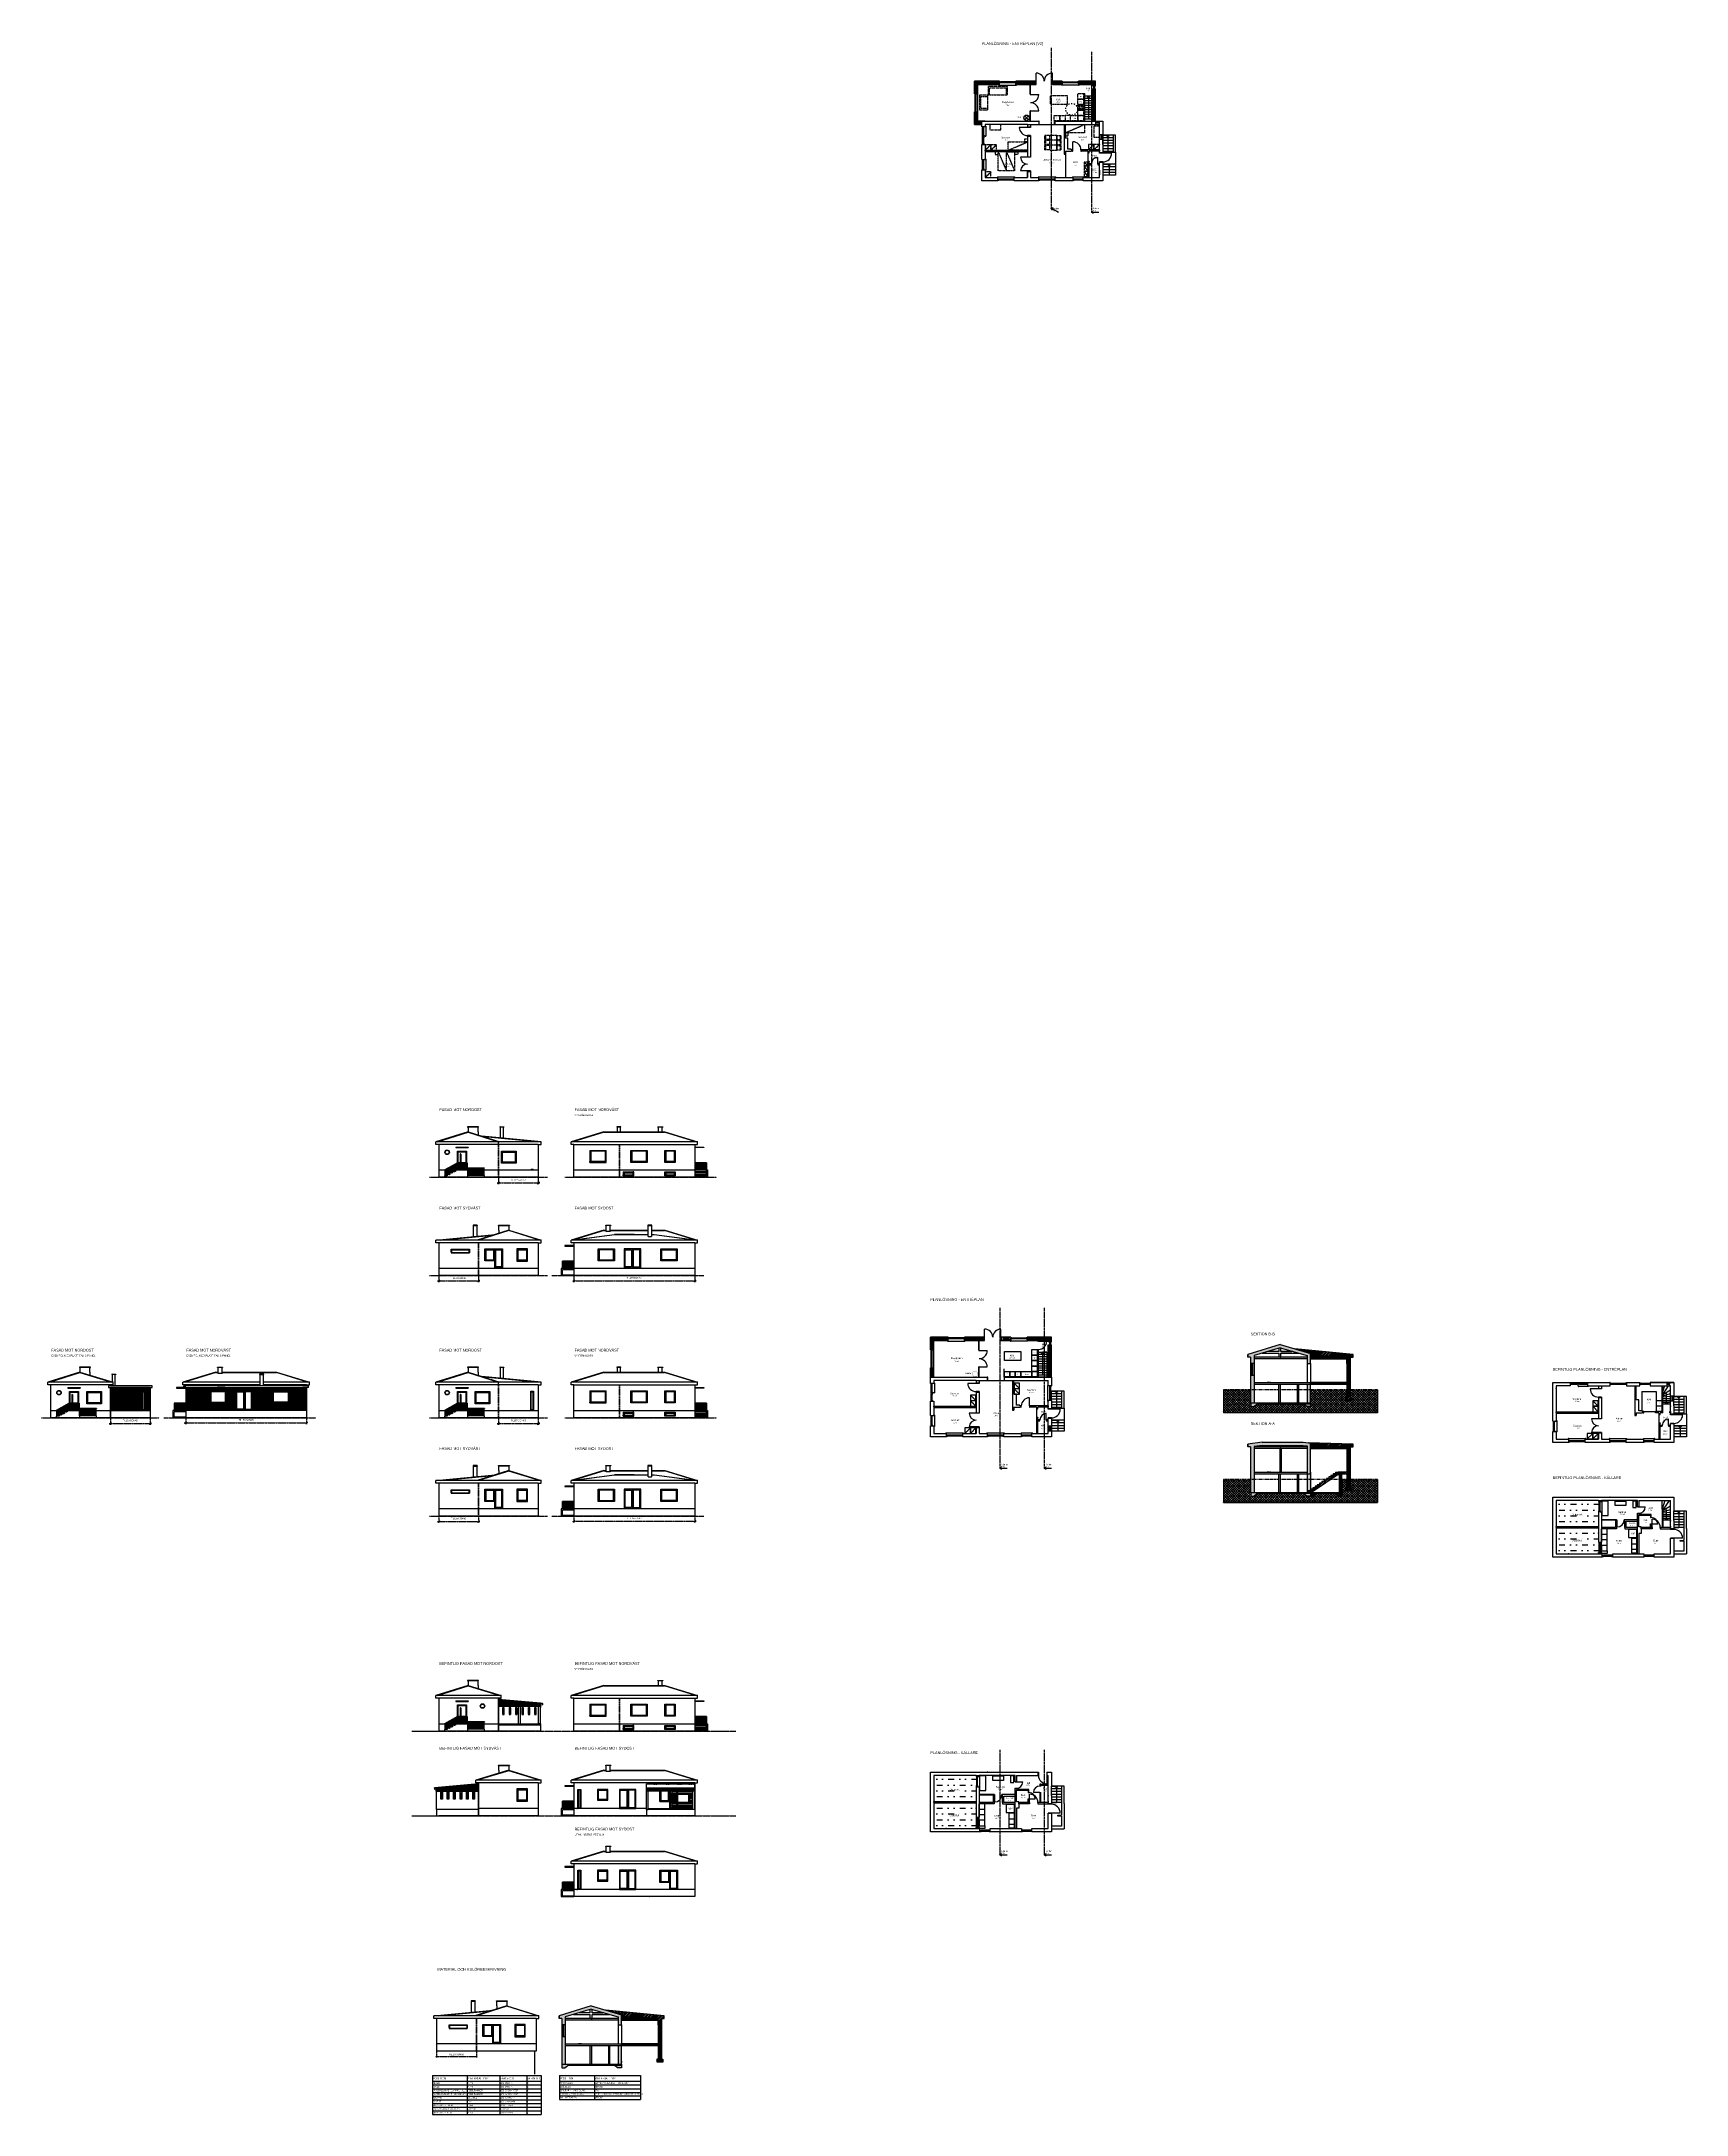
# Model space of a CAD drawing. Header units: millimetres. Extents: x -90687 to 89961, y -57823 to 169777.
import ezdxf

# ---------------------------------------------------------------- set-up
doc = ezdxf.new("R2010")
doc.units = ezdxf.units.MM
for name, pattern in [('ACAD_ISO03W100', [30, 12, -18]), ('ACAD_ISO04W100', [30, 24, -3, 0, -3]), ('ACAD_ISO07W100', [3, 0, -3]), ('CENTER2', [28.575, 19.05, -3.175, 3.175, -3.175]), ('HIDDEN', [9.525, 6.35, -3.175]), ('PHANTOM2', [31.75, 15.875, -3.175, 3.175, -3.175, 3.175, -3.175])]:
    doc.linetypes.add(name, pattern=pattern)
doc.layers.get('0').update_dxf_attribs({"color": 1})
for name, color, linetype in [('Angivelser', 7, 'Continuous'), ('Förtydligande', 8, 'CENTER2'), ('Grundritningar', 1, 'Continuous'), ('Möbler', 6, 'PHANTOM2'), ('Rumsangivelser', 7, 'Continuous'), ('Rumsavdelare', 3, 'FENCELINE1'), ('Rörelsefogar', 1, 'CENTER2'), ('Sektionsangivelser', 4, 'PHANTOM2'), ('Tillgänglighet', 7, 'Continuous')]:
    doc.layers.add(name, color=color, linetype=linetype)
doc.styles.add('ISO', font='isocp.shx')
doc.styles.get("Standard").update_dxf_attribs({"font": 'Arial.ttf', "height": 170})
doc.linetypes.add('FENCELINE1', pattern='A,6.35,-2.54,[133,ltypeshp.shx,S=2.54,R=0,X=-2.54,Y=0],-2.54,25.4', length=36.83)
doc.dimstyles.new('Egen dimension', dxfattribs={"dimscale": 10, "dimtxt": 2.5, "dimasz": 15, "dimexe": 10, "dimexo": 0.625, "dimgap": 15, "dimtad": 1, "dimlfac": 0.001, "dimtxsty": 'Standard', "dimblk": 'OBLIQUE', "dimblk1": 'OBLIQUE', "dimblk2": 'OBLIQUE', "dimcen": 20, "dimdle": 10, "dimadec": 0, "dimazin": 0, "dimtfac": 1, "dimtmove": 0, "dimatfit": 3, "dimldrblk": 'OPEN90', "dimfxl": 1, "dimarcsym": 0})
doc.dimstyles.new('ISO-25', dxfattribs={"dimscale": 10, "dimtxt": 2.5, "dimasz": 15, "dimexe": 10, "dimexo": 0.625, "dimgap": 15, "dimtad": 1, "dimlfac": 0.001, "dimtxsty": 'Standard', "dimblk": 'OBLIQUE', "dimblk1": 'OBLIQUE', "dimblk2": 'OBLIQUE', "dimcen": 20, "dimdle": 10, "dimadec": 0, "dimazin": 0, "dimtfac": 1, "dimtmove": 0, "dimatfit": 3, "dimldrblk": 'OPEN90', "dimfxl": 1, "dimarcsym": 0})

# ---------------------------------------------------------------- blocks, each defined once
blk = doc.blocks.new('_Oblique')
at = {"color": 0, "linetype": 'ByBlock', "lineweight": -2}
blk.add_line((-0.5, -0.5), (0.5, 0.5), dxfattribs=at)
blk = doc.blocks.new('*D126')
at = {"layer": 'Defpoints', "color": 0, "transparency": 16777216}
for p in [(-40495, 18680), (-36125, 18680), (-36125, 18060)]:
    blk.add_point(p, dxfattribs=at)
at = {"layer": 'Förtydligande', "color": 0, "lineweight": -2, "transparency": 16777216}
for p, q in [((-40495, 18670), (-40495, 17910)), ((-36125, 18670), (-36125, 17910)), ((-40645, 18060), (-35975, 18060))]:
    blk.add_line(p, q, dxfattribs=at)
at = {"layer": 'Förtydligande', "color": 0, "lineweight": -2, "transparency": 16777216, "xscale": 225, "yscale": 225, "zscale": 225, "rotation": 180}
blk.add_blockref('_Oblique', (-40495, 18060), dxfattribs=at)
at = {"layer": 'Förtydligande', "color": 0, "lineweight": -2, "transparency": 16777216, "xscale": 225, "yscale": 225, "zscale": 225}
blk.add_blockref('_Oblique', (-36125, 18060), dxfattribs=at)
at = {"layer": 'Förtydligande', "color": 0, "transparency": 16777216, "insert": (-38310, 18372), "char_height": 170, "attachment_point": 5}
blk.add_mtext('TILLBYGGNAD', dxfattribs=at)
blk = doc.blocks.new('_Open90')
at = {"color": 0, "linetype": 'ByBlock', "lineweight": -2}
for p, q in [((0, 0), (-1, 0)), ((-0.5, 0.5), (0, 0)), ((0, 0), (-0.5, -0.5))]:
    blk.add_line(p, q, dxfattribs=at)
blk = doc.blocks.new('*D127')
at = {"layer": 'Defpoints', "color": 0, "transparency": 16777216}
for p in [(-47065, 7880), (-42695, 7880), (-42695, 7297)]:
    blk.add_point(p, dxfattribs=at)
at = {"layer": 'Förtydligande', "color": 0, "lineweight": -2, "transparency": 16777216}
for p, q in [((-47215, 7297), (-42545, 7297)), ((-47065, 7870), (-47065, 7147)), ((-42695, 7870), (-42695, 7147))]:
    blk.add_line(p, q, dxfattribs=at)
at = {"layer": 'Förtydligande', "color": 0, "lineweight": -2, "transparency": 16777216, "xscale": 225, "yscale": 225, "zscale": 225, "rotation": 180}
blk.add_blockref('_Oblique', (-47065, 7297), dxfattribs=at)
at = {"layer": 'Förtydligande', "color": 0, "lineweight": -2, "transparency": 16777216, "xscale": 225, "yscale": 225, "zscale": 225}
blk.add_blockref('_Oblique', (-42695, 7297), dxfattribs=at)
at = {"layer": 'Förtydligande', "color": 0, "transparency": 16777216, "insert": (-44880, 7609), "char_height": 170, "attachment_point": 5}
blk.add_mtext('TILLBYGGNAD', dxfattribs=at)
blk = doc.blocks.new('*D128')
at = {"layer": 'Defpoints', "color": 0, "transparency": 16777216}
for p in [(-32225, 7880), (-18945, 7880), (-18945, 7324)]:
    blk.add_point(p, dxfattribs=at)
at = {"layer": 'Förtydligande', "color": 0, "lineweight": -2, "transparency": 16777216}
for p, q in [((-32375, 7324), (-18795, 7324)), ((-32225, 7870), (-32225, 7174)), ((-18945, 7870), (-18945, 7174))]:
    blk.add_line(p, q, dxfattribs=at)
at = {"layer": 'Förtydligande', "color": 0, "lineweight": -2, "transparency": 16777216, "xscale": 225, "yscale": 225, "zscale": 225, "rotation": 180}
blk.add_blockref('_Oblique', (-32225, 7324), dxfattribs=at)
at = {"layer": 'Förtydligande', "color": 0, "lineweight": -2, "transparency": 16777216, "xscale": 225, "yscale": 225, "zscale": 225}
blk.add_blockref('_Oblique', (-18945, 7324), dxfattribs=at)
at = {"layer": 'Förtydligande', "color": 0, "transparency": 16777216, "insert": (-25585, 7636), "char_height": 170, "attachment_point": 5}
blk.add_mtext('TILLBYGGNAD', dxfattribs=at)
blk = doc.blocks.new('*D193')
at = {"layer": 'Defpoints', "color": 0, "transparency": 16777216}
for p in [(-47295, -50877), (-42925, -50877), (-42925, -51460)]:
    blk.add_point(p, dxfattribs=at)
at = {"layer": 'Förtydligande', "color": 0, "lineweight": -2, "transparency": 16777216}
for p, q in [((-47395, -51460), (-42825, -51460)), ((-47295, -50883), (-47295, -51560)), ((-42925, -50883), (-42925, -51560))]:
    blk.add_line(p, q, dxfattribs=at)
at = {"layer": 'Förtydligande', "color": 0, "lineweight": -2, "transparency": 16777216, "xscale": 150, "yscale": 150, "zscale": 150, "rotation": 180}
blk.add_blockref('_Oblique', (-47295, -51460), dxfattribs=at)
at = {"layer": 'Förtydligande', "color": 0, "lineweight": -2, "transparency": 16777216, "xscale": 150, "yscale": 150, "zscale": 150}
blk.add_blockref('_Oblique', (-42925, -51460), dxfattribs=at)
at = {"layer": 'Förtydligande', "color": 0, "transparency": 16777216, "insert": (-45110, -51223), "char_height": 170, "attachment_point": 5}
blk.add_mtext('TILLBYGGNAD', dxfattribs=at)
blk = doc.blocks.new('*T194')
at = {"layer": 'Grundritningar', "color": 0, "linetype": 'ByBlock', "lineweight": -2, "transparency": 16777216}
for p, q in [((0, 0), (11956, 0)), ((0, 0), (0, -4294)), ((3832, 0), (3832, -4294)), ((7416, 0), (7416, -4294)), ((10359, 0), (10359, -4294)), ((11956, 0), (11956, -4294)), ((0, -644), (11956, -644)), ((0, -1049), (11956, -1049)), ((0, -1455), (11956, -1455)), ((0, -1861), (11956, -1861)), ((0, -2266), (11956, -2266)), ((0, -2672), (11956, -2672)), ((0, -3078), (11956, -3078)), ((0, -3483), (11956, -3483)), ((0, -3889), (11956, -3889)), ((0, -4294), (11956, -4294))]:
    blk.add_line(p, q, dxfattribs=at)
at = {"layer": 'Grundritningar', "color": 0, "transparency": 16777216, "attachment_point": 4, "style": 'ISO'}
for s, insert, char_height, width in [('TAKBEKLäDNAD (GAMMAL DEL)', (2, -1658), 170, 3829.15), ('TAKBEKLÄDNAD TILLBYGGNAD', (2, -2064), 170, 3829.15), ('GRUND', (2, -847), 170, 3829.15), ('FASAD', (2, -1252), 170, 3829.15), ('POSITION', (2, -322), 240, 3829.15), ('TEGELPANNOR', (3834, -1658), 170, 3580.66), ('TEGELPANNOR', (3834, -2064), 170, 3580.66), ('PUTS', (3834, -847), 170, 3580.66), ('PUTS', (3834, -1252), 170, 3580.66), ('MATERIALTYP', (3834, -322), 240, 3580.66), ('NCS 2500-N', (7417, -847), 170, 2940.17), ('NCS 0500-N', (7417, -1252), 170, 2940.17), ('NCS S4040-Y70R', (7417, -1658), 170, 2940.17), ('NCS S4040-Y70R', (7417, -2064), 170, 2940.17), ('FÄRGKOD', (7417, -322), 240, 2940.17), ('X', (10360, -847), 170, 1593.6), ('X', (10360, -1252), 170, 1593.6), ('X', (10360, -1658), 170, 1593.6), ('BEFINTLIG', (10360, -322), 240, 1593.6), ('TAKFOT', (2, -2875), 170, 3829.15), ('SKORSTEN - TEGEL', (2, -3280), 170, 3829.15), ('SKORSTEN - PLÅT', (2, -4092), 170, 3829.15), ('FÖNSTER', (2, -2469), 170, 3829.15), ('HÄNGRÄNNOR/ENTRETAK', (2, -3686), 170, 3829.15), ('ALU/TRÄ', (3834, -2469), 170, 3580.66), ('TRÄ', (3834, -2875), 170, 3580.66), ('TEGEL', (3834, -3280), 170, 3580.66), ('KOPPAR', (3834, -3686), 170, 3580.66), ('PLÅT', (3834, -4092), 170, 3580.66), ('S4040-Y70R', (7417, -4092), 170, 2940.17), ('NCS S 0502-Y', (7417, -2469), 170, 2940.17), ('NCS S 0500-N', (7417, -2875), 170, 2940.17), ('RÖTT TEGEL', (7417, -3280), 170, 2940.17), ('KOPPAR', (7417, -3686), 170, 2940.17), ('X', (10360, -2469), 170, 1593.6), ('X', (10360, -2875), 170, 1593.6), ('X', (10360, -3280), 170, 1593.6), ('X', (10360, -3686), 170, 1593.6), ('X', (10360, -4092), 170, 1593.6)]:
    blk.add_mtext(s, dxfattribs=dict(at, insert=insert, char_height=char_height, width=width))
blk = doc.blocks.new('*T204')
at = {"layer": 'Grundritningar', "color": 0, "linetype": 'ByBlock', "lineweight": -2, "transparency": 16777216}
for p, q in [((0, 0), (8884, 0)), ((0, 0), (0, -2632)), ((3832, 0), (3832, -2632)), ((8884, 0), (8884, -2632)), ((0, -644), (8884, -644)), ((0, -1049), (8884, -1049)), ((0, -1455), (8884, -1455)), ((0, -1861), (8884, -1861)), ((0, -2226), (8884, -2226)), ((0, -2632), (8884, -2632))]:
    blk.add_line(p, q, dxfattribs=at)
at = {"layer": 'Grundritningar', "color": 0, "transparency": 16777216, "attachment_point": 4, "style": 'ISO'}
for s, insert, char_height, width in [('YTTERVÄGG', (2, -847), 170, 3829.15), ('BJÄLKLAG', (2, -1252), 170, 3829.15), ('BJÄLKAR ("TAKSTOLAR")', (2, -1658), 170, 3829.15), ('BEFINTLIG YTTERVÄGG', (2, -2044), 170, 3829.15), ('POSITION', (2, -322), 240, 3829.15), ('TRÄ', (3834, -1658), 170, 5048.45), ('TEGEL (50%)/LÄTTBETONG (40%)/LECA (10%)', (3834, -2044), 170, 5048.45), ('LÄTTBETONG/LECA - ISOBLOCK', (3834, -847), 170, 5048.45), ('BETONG', (3834, -1252), 170, 5048.45), ('MATERIALTYP', (3834, -322), 240, 5048.45), ('KÄLLARTRAPPA', (2, -2429), 170, 3829.15), ('BETONG', (3834, -2429), 170, 5048.45)]:
    blk.add_mtext(s, dxfattribs=dict(at, insert=insert, char_height=char_height, width=width))
blk = doc.blocks.new('*D208')
at = {"layer": 'Defpoints', "color": 0, "transparency": 16777216}
for p in [(-83117, 18680), (-78747, 18680), (-78747, 18060)]:
    blk.add_point(p, dxfattribs=at)
at = {"layer": 'Förtydligande', "color": 0, "lineweight": -2, "transparency": 16777216}
for p, q in [((-83117, 18670), (-83117, 17910)), ((-78747, 18670), (-78747, 17910)), ((-83267, 18060), (-78597, 18060))]:
    blk.add_line(p, q, dxfattribs=at)
at = {"layer": 'Förtydligande', "color": 0, "lineweight": -2, "transparency": 16777216, "xscale": 225, "yscale": 225, "zscale": 225, "rotation": 180}
blk.add_blockref('_Oblique', (-83117, 18060), dxfattribs=at)
at = {"layer": 'Förtydligande', "color": 0, "lineweight": -2, "transparency": 16777216, "xscale": 225, "yscale": 225, "zscale": 225}
blk.add_blockref('_Oblique', (-78747, 18060), dxfattribs=at)
at = {"layer": 'Förtydligande', "color": 0, "transparency": 16777216, "insert": (-80932, 18372), "char_height": 170, "attachment_point": 5}
blk.add_mtext('TILLBYGGNAD', dxfattribs=at)
blk = doc.blocks.new('*D209')
at = {"layer": 'Defpoints', "color": 0, "transparency": 16777216}
for p in [(-74848, 18680), (-61568, 18680), (-61568, 18124)]:
    blk.add_point(p, dxfattribs=at)
at = {"layer": 'Förtydligande', "color": 0, "lineweight": -2, "transparency": 16777216}
for p, q in [((-74848, 18670), (-74848, 17974)), ((-61568, 18670), (-61568, 17974)), ((-74998, 18124), (-61418, 18124))]:
    blk.add_line(p, q, dxfattribs=at)
at = {"layer": 'Förtydligande', "color": 0, "lineweight": -2, "transparency": 16777216, "xscale": 225, "yscale": 225, "zscale": 225, "rotation": 180}
blk.add_blockref('_Oblique', (-74848, 18124), dxfattribs=at)
at = {"layer": 'Förtydligande', "color": 0, "lineweight": -2, "transparency": 16777216, "xscale": 225, "yscale": 225, "zscale": 225}
blk.add_blockref('_Oblique', (-61568, 18124), dxfattribs=at)
at = {"layer": 'Förtydligande', "color": 0, "transparency": 16777216, "insert": (-68208, 18436), "char_height": 170, "attachment_point": 5}
blk.add_mtext('TILLBYGGNAD', dxfattribs=at)
blk = doc.blocks.new('*D221')
at = {"layer": 'Defpoints', "color": 0, "transparency": 16777216}
for p in [(-40495, 45080), (-36125, 45080), (-36125, 44460)]:
    blk.add_point(p, dxfattribs=at)
at = {"layer": 'Förtydligande', "color": 0, "lineweight": -2, "transparency": 16777216}
for p, q in [((-40645, 44460), (-35975, 44460)), ((-40495, 45070), (-40495, 44310)), ((-36125, 45070), (-36125, 44310))]:
    blk.add_line(p, q, dxfattribs=at)
at = {"layer": 'Förtydligande', "color": 0, "lineweight": -2, "transparency": 16777216, "xscale": 225, "yscale": 225, "zscale": 225, "rotation": 180}
blk.add_blockref('_Oblique', (-40495, 44460), dxfattribs=at)
at = {"layer": 'Förtydligande', "color": 0, "lineweight": -2, "transparency": 16777216, "xscale": 225, "yscale": 225, "zscale": 225}
blk.add_blockref('_Oblique', (-36125, 44460), dxfattribs=at)
at = {"layer": 'Förtydligande', "color": 0, "transparency": 16777216, "insert": (-38310, 44772), "char_height": 170, "attachment_point": 5}
blk.add_mtext('TILLBYGGNAD', dxfattribs=at)
blk = doc.blocks.new('*D222')
at = {"layer": 'Defpoints', "color": 0, "transparency": 16777216}
for p in [(-47065, 34280), (-42695, 34280), (-42695, 33697)]:
    blk.add_point(p, dxfattribs=at)
at = {"layer": 'Förtydligande', "color": 0, "lineweight": -2, "transparency": 16777216}
for p, q in [((-47065, 34270), (-47065, 33547)), ((-42695, 34270), (-42695, 33547)), ((-47215, 33697), (-42545, 33697))]:
    blk.add_line(p, q, dxfattribs=at)
at = {"layer": 'Förtydligande', "color": 0, "lineweight": -2, "transparency": 16777216, "xscale": 225, "yscale": 225, "zscale": 225, "rotation": 180}
blk.add_blockref('_Oblique', (-47065, 33697), dxfattribs=at)
at = {"layer": 'Förtydligande', "color": 0, "lineweight": -2, "transparency": 16777216, "xscale": 225, "yscale": 225, "zscale": 225}
blk.add_blockref('_Oblique', (-42695, 33697), dxfattribs=at)
at = {"layer": 'Förtydligande', "color": 0, "transparency": 16777216, "insert": (-44880, 34009), "char_height": 170, "attachment_point": 5}
blk.add_mtext('TILLBYGGNAD', dxfattribs=at)
blk = doc.blocks.new('*D223')
at = {"layer": 'Defpoints', "color": 0, "transparency": 16777216}
for p in [(-32225, 34280), (-18945, 34280), (-18945, 33724)]:
    blk.add_point(p, dxfattribs=at)
at = {"layer": 'Förtydligande', "color": 0, "lineweight": -2, "transparency": 16777216}
for p, q in [((-32225, 34270), (-32225, 33574)), ((-18945, 34270), (-18945, 33574)), ((-32375, 33724), (-18795, 33724))]:
    blk.add_line(p, q, dxfattribs=at)
at = {"layer": 'Förtydligande', "color": 0, "lineweight": -2, "transparency": 16777216, "xscale": 225, "yscale": 225, "zscale": 225, "rotation": 180}
blk.add_blockref('_Oblique', (-32225, 33724), dxfattribs=at)
at = {"layer": 'Förtydligande', "color": 0, "lineweight": -2, "transparency": 16777216, "xscale": 225, "yscale": 225, "zscale": 225}
blk.add_blockref('_Oblique', (-18945, 33724), dxfattribs=at)
at = {"layer": 'Förtydligande', "color": 0, "transparency": 16777216, "insert": (-25585, 34036), "char_height": 170, "attachment_point": 5}
blk.add_mtext('TILLBYGGNAD', dxfattribs=at)

msp = doc.modelspace()

# ---------------------------------------------------------------- hatches: boundary and pattern name
at = {"layer": 'Grundritningar'}
h = msp.add_hatch(dxfattribs=at)
h.set_pattern_fill('ANSI31', color=256, scale=20)
h.paths.add_polyline_path([(14519.629, 165410.949), (11769.629, 165410.949), (11769.629, 164040.949), (12139.629, 164040.949), (12139.629, 165040.949), (14519.629, 165040.949)])
h.paths.add_polyline_path([(12589.629, 161040.949), (12139.629, 161040.949), (12139.629, 162040.949), (11769.629, 162040.949), (11769.629, 160670.949), (12589.629, 160670.949)])
h.paths.add_polyline_path([(18479.629, 165410.949), (16319.629, 165410.949), (16319.629, 165040.949), (18479.629, 165040.949)])
h.paths.add_polyline_path([(24602.611, 165410.949), (23199.483, 165410.949), (23199.483, 165340.949), (23199.483, 165040.949), (24602.611, 165040.949)])
h.paths.add_polyline_path([(21399.483, 165410.949), (20379.629, 165410.949), (20379.629, 165040.949), (21399.483, 165040.949)])
h.paths.add_polyline_path([(25049.629, 164590.949), (24679.629, 164590.949), (24679.629, 161040.949), (25049.629, 161040.949)])
h.paths.add_polyline_path([(25049.629, 165410.949), (24602.611, 165410.949), (24602.611, 165040.949), (24679.629, 165040.949), (24679.629, 164890.949), (25049.629, 164890.949)])
h.paths.add_polyline_path([(20379.629, 165410.949), (20329.629, 165410.949), (20329.629, 165040.949), (20379.629, 165040.949)])
h.paths.add_polyline_path([(18529.629, 165410.949), (18479.629, 165410.949), (18479.629, 165040.949), (18529.629, 165040.949)])
h = msp.add_hatch(dxfattribs=at)
h.set_pattern_fill('STEEL', color=256, scale=10, angle=52)
h.set_pattern_definition([(97, (5651.38, 137897.026), (-31.51334, -3.86935), []), (97, (5638.87, 137906.8), (-31.51334, -3.86935), [])])
h.paths.add_polyline_path([(17929.629, 165040.949), (17879.629, 165040.949), (17879.629, 163990.817), (17929.629, 163990.817)])
h.paths.add_polyline_path([(17879.629, 161040.949), (17929.629, 161040.949), (17929.629, 162130.817), (17879.629, 162130.817)])
h = msp.add_hatch(dxfattribs=at)
h.set_pattern_fill('ANSI31', color=256, scale=40)
h.paths.add_polyline_path([(7308.249, 24143.923), (6938.249, 24143.923), (6938.249, 23143.923), (7308.249, 23143.923)])
h.paths.add_polyline_path([(7308.249, 27143.923), (8868.249, 27143.923), (8868.249, 27513.923), (6938.249, 27513.923), (6938.249, 27143.923), (6938.249, 26143.923), (7308.249, 26143.923)])
h.paths.add_polyline_path([(12828.249, 27513.923), (10668.249, 27513.923), (10668.249, 27143.923), (12828.249, 27143.923)])
h.paths.add_polyline_path([(15748.103, 27513.923), (14866.32, 27513.923), (14866.32, 27143.923), (15748.103, 27143.923)])
h.paths.add_polyline_path([(20218.249, 27513.923), (19425.907, 27513.923), (19425.907, 27143.923), (19848.249, 27143.923), (19848.249, 26993.923), (20218.249, 26993.923)])
h.paths.add_polyline_path([(20218.249, 26693.923), (19848.249, 26693.923), (19848.249, 23143.923), (20218.249, 23143.923)])
h.paths.add_polyline_path([(19425.907, 27513.923), (17548.103, 27513.923), (17548.103, 27443.923), (17548.103, 27143.923), (19425.907, 27143.923)])
h = msp.add_hatch(dxfattribs=at)
h.set_pattern_fill('STEEL', color=256, scale=10, angle=52)
h.set_pattern_definition([(97, (0, 0), (-31.51334, -3.86935), []), (97, (-12.51, 9.774), (-31.51334, -3.86935), [])])
h.paths.add_polyline_path([(12278.249, 27143.923), (12228.249, 27143.923), (12228.249, 26093.791), (12278.249, 26093.791)])
h.paths.add_polyline_path([(12228.249, 23143.923), (12278.249, 23143.923), (12278.249, 24233.791), (12228.249, 24233.791)])
h = msp.add_hatch(color=256, dxfattribs=at)
h.dxf.hatch_style = 1
h.paths.add_polyline_path([(45320.024, 26364.901), (48296.767, 25510.456), (48296.767, 24630.437), (48665.931, 24630.437), (48665.931, 25130.437), (48665.931, 25720.951), (46932.625, 26243.916), (45320.427, 26730.341), (41795.931, 25630.437), (41795.931, 25343.71), (41795.931, 25330.437), (42095.931, 25330.437), (42095.931, 24680.437), (42165.931, 24680.437), (42465.931, 24680.437), (42465.931, 25516.616)])
h.paths.add_polyline_path([(48665.931, 21730.437), (48296.767, 21730.437), (48296.767, 20320.437), (48665.931, 20320.437)])
h.paths.add_polyline_path([(48665.931, 22360.437), (48296.767, 22360.437), (48296.767, 21730.437), (48665.931, 21730.437)])
h.paths.add_polyline_path([(48665.931, 22530.437), (42465.931, 22530.437), (42465.931, 22360.437), (48665.931, 22360.437)])
h.paths.add_polyline_path([(47345.931, 22360.437), (47245.931, 22360.437), (47245.931, 21730.437), (47345.931, 21730.437)])
h.paths.add_polyline_path([(47345.931, 21730.437), (47245.931, 21730.437), (47245.931, 20320.437), (47345.931, 20320.437)])
h.paths.add_polyline_path([(48655.931, 20220.437), (47895.931, 20220.437), (48295.931, 19920.437), (48655.931, 19920.437)])
h.paths.add_polyline_path([(48655.931, 20320.437), (42105.931, 20320.437), (42105.931, 20220.437), (42105.931, 19920.437), (42465.931, 19920.437), (42865.931, 20220.437), (48655.931, 20220.437)])
h.paths.add_polyline_path([(45345.931, 21730.437), (45195.931, 21730.437), (45195.931, 20320.437), (45345.931, 20320.437)])
h.paths.add_polyline_path([(42465.931, 21730.437), (42095.931, 21730.437), (42095.931, 20320.437), (42105.931, 20320.437), (42465.931, 20320.437)])
h.paths.add_polyline_path([(42465.931, 23350.437), (42095.931, 23350.437), (42095.931, 22530.437), (42095.931, 21730.437), (42465.931, 21730.437)])
h.paths.add_polyline_path([(45345.931, 22360.437), (45195.931, 22360.437), (45195.931, 21730.437), (45345.931, 21730.437)])
h = msp.add_hatch(color=256, dxfattribs=at)
h.dxf.hatch_style = 1
h.paths.add_polyline_path([(48296.767, 25130.437), (48296.767, 25330.437), (42465.931, 25330.437), (42465.931, 25130.437)])
h = msp.add_hatch(dxfattribs=at)
h.set_pattern_fill('ANSI31', color=256, scale=40)
h.paths.add_polyline_path([(53335.931, 25630.437), (46932.625, 26243.916), (48665.931, 25720.951), (48665.931, 25130.437), (52665.931, 25130.437), (52665.931, 24630.437), (53035.931, 24630.437), (53035.931, 25330.437), (53335.931, 25330.437)])
h.paths.add_polyline_path([(53035.931, 22360.437), (53035.931, 22530.437), (52965.931, 22530.437), (52845.931, 22530.437), (52665.931, 22530.437), (52665.931, 21730.437), (53035.931, 21730.437)])
h.paths.add_polyline_path([(53035.931, 21730.437), (52665.931, 21730.437), (52665.931, 20860.437), (52515.931, 20860.437), (52515.931, 20560.437), (53185.931, 20560.437), (53185.931, 20846.022, 0.3228228061), (53172.256, 20864.995), (53035.931, 20910.437)])
h.paths.add_polyline_path([(52665.931, 22530.437), (48665.931, 22530.437), (48665.931, 22360.437), (52665.931, 22360.437)])
h = msp.add_hatch(dxfattribs=at)
h.set_pattern_fill('ANSI37', color=256, scale=60, angle=270)
h.paths.add_polyline_path([(56035.931, 19230.437), (56035.931, 21730.437), (53035.931, 21730.437), (53035.931, 20910.437), (53172.256, 20864.995, -0.3228228061), (53185.931, 20846.022), (53185.931, 20560.437, -1), (53165.931, 20560.437), (52515.931, 20560.437), (52515.931, 20860.437), (52665.931, 20860.437), (52665.931, 21730.437), (48665.931, 21730.437), (48665.931, 20320.437), (48655.931, 20320.437), (48655.931, 19920.437, -1), (48635.931, 19920.437), (48295.931, 19920.437), (47895.931, 20220.437), (42865.931, 20220.437), (42465.931, 19920.437), (42125.931, 19920.437, -1), (42105.931, 19920.437), (42105.931, 20320.437), (42095.931, 20320.437), (42095.931, 21730.437), (39095.931, 21730.437), (39095.931, 19230.437)])
h = msp.add_hatch(color=256, dxfattribs=at)
h.dxf.hatch_style = 1
h.paths.add_polyline_path([(41795.931, 15789.791), (41795.931, 15489.791), (42095.931, 15489.791), (42095.931, 14839.791), (42095.931, 12689.791), (42095.931, 11889.791), (42465.931, 11889.791), (42465.931, 14839.791), (42465.527, 15519.41), (43346.971, 15644.439), (47843.53, 15644.439), (48296.364, 15594.217), (48296.378, 15489.791), (48296.767, 15489.791), (48296.767, 15289.791), (48296.767, 12519.791), (48645.931, 12519.791, 0.4142135624), (48665.931, 12539.791), (48665.931, 15289.791), (48665.931, 15880.306), (48464.63, 15941.041), (47844.727, 16009.791), (43346.532, 16009.791)])
h.paths.add_polyline_path([(42095.931, 10479.791), (42105.931, 10479.791), (42465.931, 10479.791), (42465.931, 11889.791), (42095.931, 11889.791)])
h.paths.add_polyline_path([(42105.931, 10479.791), (42105.931, 10379.791), (42105.931, 10079.791), (42465.931, 10079.791), (42865.931, 10379.791), (48655.931, 10379.791), (48655.931, 10479.791)])
h.paths.add_polyline_path([(47895.931, 10379.791), (48295.931, 10079.791), (48655.931, 10079.791), (48655.931, 10379.791)])
h.paths.add_polyline_path([(48296.767, 10479.791), (48415.931, 10479.791), (48415.931, 10649.791), (48665.931, 10649.791), (48665.931, 11889.791), (48296.767, 11889.791)])
h.paths.add_polyline_path([(48665.931, 12519.791), (48665.931, 12539.791, -0.4142135624), (48645.931, 12519.791), (48296.767, 12519.791), (48296.767, 11889.791), (48665.931, 11889.791)])
h.paths.add_polyline_path([(48415.931, 10649.791), (48415.931, 10479.791), (48665.931, 10479.791), (48665.931, 10649.791)], flags=17)
h = msp.add_hatch(dxfattribs=at)
h.set_pattern_fill('ANSI31', color=256, scale=40)
h.paths.add_polyline_path([(53335.931, 15789.791), (48464.63, 15941.041), (48665.931, 15880.306), (48665.931, 15289.791), (52665.931, 15289.791), (52665.931, 11889.791), (53035.931, 11889.791), (53035.931, 12519.791), (53035.931, 12689.791), (53035.931, 15489.791), (53335.931, 15489.791)])
h.paths.add_polyline_path([(53035.931, 11889.791), (52665.931, 11889.791), (52665.931, 11019.791), (53035.931, 11019.791)])
h.paths.add_polyline_path([(53185.931, 11019.791), (53035.931, 11019.791), (52665.931, 11019.791), (52515.931, 11019.791), (52515.931, 10719.791), (53185.931, 10719.791)])
h.paths.add_polyline_path([(52115.178, 12519.791), (52665.931, 12519.791), (52665.931, 12689.791), (51715.931, 12689.791), (51415.931, 12689.791), (51415.931, 12519.791), (51165.931, 12519.791), (51165.931, 12349.791), (50915.931, 12349.791), (50915.931, 12179.791), (50665.931, 12179.791), (50665.931, 12009.791), (50415.931, 12009.791), (50415.931, 11889.791), (50873.141, 11889.791), (51715.931, 12453.418), (51815.178, 12519.791), (51815.178, 11889.791), (52115.178, 11889.791)], flags=17)
h.paths.add_polyline_path([(52115.178, 11889.791), (51815.178, 11889.791), (51815.178, 10479.791), (52115.178, 10479.791)])
h.paths.add_polyline_path([(50873.141, 11889.791), (50415.931, 11889.791), (50415.931, 11839.791), (50165.931, 11839.791), (50165.931, 11669.791), (49915.931, 11669.791), (49915.931, 11499.791), (49665.931, 11499.791), (49665.931, 11329.791), (49415.931, 11329.791), (49415.931, 11159.791), (49165.931, 11159.791), (49165.931, 10989.791), (48915.931, 10989.791), (48915.931, 10819.791), (48665.931, 10819.791), (48665.931, 10479.791), (48675.931, 10479.791), (48764.771, 10479.791)])
h.paths.add_polyline_path([(52105.178, 10379.791), (51345.178, 10379.791), (51745.178, 10079.791), (52105.178, 10079.791)])
h.paths.add_polyline_path([(52105.178, 10479.791), (51815.178, 10479.791), (48675.931, 10479.791), (48675.931, 10379.791), (52105.178, 10379.791)])
h.paths.add_polyline_path([(49435.931, 10379.791), (48675.931, 10379.791), (48675.931, 10079.791), (49035.931, 10079.791)])
h = msp.add_hatch(color=256, dxfattribs=at)
h.dxf.hatch_style = 1
h.paths.add_polyline_path([(48296.745, 12689.791), (42465.931, 12689.791), (42465.931, 12519.791), (48296.767, 12519.791)])
h.paths.add_polyline_path([(45345.931, 12519.791), (45195.931, 12519.791), (45195.931, 11889.791), (45345.931, 11889.791)])
h.paths.add_polyline_path([(45495.931, 15289.791), (45345.931, 15289.791), (45345.931, 12689.791), (45495.931, 12689.791)])
h.paths.add_polyline_path([(45345.931, 11889.791), (45195.931, 11889.791), (45195.931, 10479.791), (45345.931, 10479.791)])
h.paths.add_polyline_path([(48296.378, 15489.791), (42465.545, 15489.791), (42465.664, 15289.791), (48296.404, 15289.791)])
h.paths.add_polyline_path([(47345.931, 12519.791), (47245.931, 12519.791), (47245.931, 11889.791), (47345.931, 11889.791)])
h.paths.add_polyline_path([(47345.931, 11889.791), (47245.931, 11889.791), (47245.931, 10479.791), (47345.931, 10479.791)])
h = msp.add_hatch(dxfattribs=at)
h.set_pattern_fill('ANSI37', color=256, scale=60, angle=270)
h.paths.add_polyline_path([(56035.931, 9389.791), (56035.931, 11889.791), (53035.931, 11889.791), (53035.931, 11019.791), (53185.931, 11019.791), (53185.931, 10719.791), (52515.931, 10719.791), (52515.931, 11019.791), (52665.931, 11019.791), (52665.931, 11889.791), (52115.178, 11889.791), (52115.178, 10479.791), (52105.178, 10479.791), (52105.178, 10079.791, -1), (52085.178, 10079.791), (51745.178, 10079.791), (51345.178, 10379.791), (49435.931, 10379.791), (49035.931, 10079.791), (48695.931, 10079.791, -1), (48675.931, 10079.791), (48675.931, 10379.791), (48655.931, 10379.791), (48655.931, 10079.791, -1), (48635.931, 10079.791), (48295.931, 10079.791), (47895.931, 10379.791), (42865.931, 10379.791), (42465.931, 10079.791), (42125.931, 10079.791, -1), (42105.931, 10079.791), (42105.931, 10479.791), (42095.931, 10479.791), (42095.931, 11889.791), (39095.931, 11889.791), (39095.931, 9389.791)])
h = msp.add_hatch(dxfattribs=at)
h.set_pattern_fill('ANSI31', color=256, scale=50)
h.paths.add_polyline_path([(48665.931, 10649.791), (48415.931, 10649.791), (48415.931, 10479.791), (48665.931, 10479.791)])
h = msp.add_hatch(dxfattribs=at)
h.set_pattern_fill('MUDST', color=256, scale=100)
h.set_pattern_definition([(0, (68342.5, 12349.8), (1270, 635), [635, -635, 0, -635, 0, -635])])
h.paths.add_polyline_path([(75650.736, 9583.707), (75650.736, 6743.707), (80280.736, 6743.707), (80280.736, 9583.707)])
h.paths.add_polyline_path([(75650.736, 3753.707), (77030.736, 3753.707), (80280.736, 3753.707), (80280.736, 6593.707), (75650.736, 6593.707)])
h.paths.add_polyline_path([(77323.053, 7833.018), (78519.505, 7833.018), (78519.505, 8221.831), (77323.053, 8221.831)], flags=24)
h.paths.add_polyline_path([(77292.554, 4998.505), (78489.007, 4998.505), (78489.007, 5387.318), (77292.554, 5387.318)], flags=24)
h = msp.add_hatch(dxfattribs=at)
h.set_pattern_fill('MUDST', color=256, scale=100)
h.set_pattern_definition([(0, (-5e-12, -17837.1), (1270, 635), [635, -635, 0, -635, 0, -635])])
h.paths.add_polyline_path([(7308.249, -20603.149), (7308.249, -23443.149), (11938.249, -23443.149), (11938.249, -20603.149)])
h.paths.add_polyline_path([(7308.249, -26433.149), (8688.249, -26433.149), (11938.249, -26433.149), (11938.249, -23593.149), (7308.249, -23593.149)])
h.paths.add_polyline_path([(8980.566, -22353.838), (10177.019, -22353.838), (10177.019, -21965.025), (8980.566, -21965.025)], flags=24)
h.paths.add_polyline_path([(8950.067, -25188.352), (10146.52, -25188.352), (10146.52, -24799.539), (8950.067, -24799.539)], flags=24)
h = msp.add_hatch(color=256, dxfattribs=at)
h.dxf.hatch_style = 1
h.paths.add_polyline_path([(-30320.181, -46242.094), (-27343.437, -47096.539), (-27343.437, -47976.558), (-26974.274, -47976.558), (-26974.274, -47476.558), (-26974.274, -46886.043), (-28707.58, -46363.078), (-30319.777, -45876.653), (-33844.274, -46976.558), (-33844.274, -47263.285), (-33844.274, -47276.558), (-33544.274, -47276.558), (-33544.274, -47926.558), (-33474.274, -47926.558), (-33174.274, -47926.558), (-33174.274, -47090.378)])
h.paths.add_polyline_path([(-26974.274, -50876.558), (-27343.437, -50876.558), (-27343.437, -52286.558), (-26974.274, -52286.558)])
h.paths.add_polyline_path([(-26974.274, -50246.558), (-27343.437, -50246.558), (-27343.437, -50876.558), (-26974.274, -50876.558)])
h.paths.add_polyline_path([(-26974.274, -50076.558), (-33174.274, -50076.558), (-33174.274, -50246.558), (-26974.274, -50246.558)])
h.paths.add_polyline_path([(-28294.274, -50246.558), (-28394.274, -50246.558), (-28394.274, -50876.558), (-28294.274, -50876.558)])
h.paths.add_polyline_path([(-28294.274, -50876.558), (-28394.274, -50876.558), (-28394.274, -52286.558), (-28294.274, -52286.558)])
h.paths.add_polyline_path([(-26984.274, -52386.558), (-27744.274, -52386.558), (-27344.274, -52686.558), (-26984.274, -52686.558)])
h.paths.add_polyline_path([(-26984.274, -52286.558), (-33534.274, -52286.558), (-33534.274, -52386.558), (-33534.274, -52686.558), (-33174.274, -52686.558), (-32774.274, -52386.558), (-26984.274, -52386.558)])
h.paths.add_polyline_path([(-30294.274, -50876.558), (-30444.274, -50876.558), (-30444.274, -52286.558), (-30294.274, -52286.558)])
h.paths.add_polyline_path([(-33174.274, -50876.558), (-33544.274, -50876.558), (-33544.274, -52286.558), (-33534.274, -52286.558), (-33174.274, -52286.558)])
h.paths.add_polyline_path([(-33174.274, -49256.558), (-33544.274, -49256.558), (-33544.274, -50076.558), (-33544.274, -50876.558), (-33174.274, -50876.558)])
h.paths.add_polyline_path([(-30294.274, -50246.558), (-30444.274, -50246.558), (-30444.274, -50876.558), (-30294.274, -50876.558)])
h = msp.add_hatch(color=256, dxfattribs=at)
h.dxf.hatch_style = 1
h.paths.add_polyline_path([(-27343.437, -47476.558), (-27343.437, -47276.558), (-33174.274, -47276.558), (-33174.274, -47476.558)])
h = msp.add_hatch(dxfattribs=at)
h.set_pattern_fill('ANSI31', color=256, scale=40)
h.set_pattern_definition([(45, (-75640.2, -72607), (-89.80256, 89.80256), [])])
h.paths.add_polyline_path([(-28707.58, -46363.078), (-26974.274, -46886.043), (-26974.274, -47476.558), (-22974.274, -47476.558), (-22974.274, -47976.558), (-22604.274, -47976.558), (-22604.274, -47276.558), (-22304.274, -47276.558), (-22304.274, -46976.558)])
h.paths.add_polyline_path([(-22604.274, -50246.558), (-22604.274, -50076.558), (-22674.274, -50076.558), (-22794.274, -50076.558), (-22974.274, -50076.558), (-22974.274, -50876.558), (-22604.274, -50876.558)])
h.paths.add_polyline_path([(-22974.274, -51746.558), (-23124.274, -51746.558), (-23124.274, -52046.558), (-22454.274, -52046.558), (-22454.274, -51760.973, 0.3228228061), (-22467.949, -51741.999), (-22604.274, -51696.558), (-22604.274, -50876.558), (-22974.274, -50876.558)])
h.paths.add_polyline_path([(-22974.274, -50246.558), (-22974.274, -50076.558), (-26974.274, -50076.558), (-26974.274, -50246.558)])

# ---------------------------------------------------------------- linework, layer by layer
at = {"layer": 'Förtydligande', "linetype": 'ACAD_ISO04W100', "lineweight": -3, "ltscale": 0.1}
for p, q in [((-48065.013, 45079.864), (-35125.013, 45079.864)), ((-33225.15, 45079.864), (-16545.15, 45079.864)), ((-48065.013, 34279.864), (-35125.013, 34279.864)), ((-34625.013, 34279.864), (-17945.013, 34279.864)), ((-90687.497, 18679.864), (-77747.497, 18679.864)), ((-77247.633, 18679.864), (-60567.633, 18679.864)), ((-48065.013, 18679.864), (-35125.013, 18679.864)), ((-33225.15, 18679.864), (-16545.15, 18679.864)), ((-48065.013, 7879.864), (-35125.013, 7879.864)), ((-34625.013, 7879.864), (-17945.013, 7879.864)), ((-50011.262, -15720.136), (-14434.085, -15720.136)), ((-50011.262, -25020.136), (-14434.085, -25020.136))]:
    msp.add_line(p, q, dxfattribs=at)
at = {"layer": 'Grundritningar'}
for p, q in [((18529.629, 165410.949), (18529.629, 166310.949)), ((20329.629, 165410.949), (20329.629, 166310.949)), ((11769.629, 164040.949), (11769.629, 165410.949)), ((14519.629, 165410.949), (11769.629, 165410.949)), ((11769.629, 164040.949), (12139.629, 164040.949)), ((11839.629, 163980.949), (11839.629, 164040.949)), ((11839.629, 162100.949), (11839.629, 163980.949)), ((11959.629, 163980.949), (11839.629, 163980.949)), ((11899.629, 162100.949), (11899.629, 163980.949)), ((11959.629, 164040.949), (11959.629, 163980.949)), ((11959.629, 162100.949), (11959.629, 163980.949)), ((12139.629, 164040.949), (12139.629, 165040.949)), ((12139.629, 165040.949), (14519.629, 165040.949)), ((12139.629, 162040.949), (12139.629, 164040.949)), ((14459.629, 165040.949), (14459.629, 165000.949)), ((14479.629, 164980.949), (16359.629, 164980.949)), ((14519.629, 165040.949), (14519.629, 165410.949)), ((14519.629, 165340.949), (14619.629, 165340.949)), ((16319.629, 165220.949), (14519.629, 165220.949)), ((16219.629, 165340.949), (14619.629, 165340.949)), ((14639.629, 165340.949), (14639.629, 165220.949)), ((14639.629, 165280.949), (16199.629, 165280.949)), ((16199.629, 165340.949), (16199.629, 165220.949)), ((16319.629, 165340.949), (16219.629, 165340.949)), ((18529.629, 165410.949), (16319.629, 165410.949)), ((16319.629, 165040.949), (16319.629, 165410.949)), ((16319.629, 165340.949), (16319.629, 165220.949)), ((16319.629, 165040.949), (18529.629, 165040.949)), ((16379.629, 165040.949), (16379.629, 165000.949)), ((17929.629, 165040.949), (17879.629, 165040.949)), ((17879.629, 165040.949), (17879.629, 163960.817)), ((17929.629, 163990.817), (17879.629, 163990.817)), ((17879.629, 163990.817), (17879.629, 163960.817)), ((17879.629, 163960.817), (17929.629, 163960.817)), ((17929.629, 163960.817), (17929.629, 165040.949)), ((17929.629, 165040.949), (18529.629, 165040.949)), ((17929.629, 163960.817), (17929.629, 163990.817)), ((17929.629, 163960.817), (18829.629, 163960.817)), ((18479.629, 165040.949), (18479.629, 165410.949)), ((18479.629, 165410.949), (18529.629, 165410.949)), ((18529.629, 165040.949), (18479.629, 165040.949)), ((18529.629, 165040.949), (18529.629, 165410.949)), ((21399.483, 165410.949), (20329.629, 165410.949)), ((20329.629, 165410.949), (20329.629, 165040.949)), ((20329.629, 165410.949), (20379.629, 165410.949)), ((20329.629, 165040.949), (21399.483, 165040.949)), ((20379.629, 165040.949), (20329.629, 165040.949)), ((20379.629, 165410.949), (20379.629, 165040.949)), ((21339.483, 165040.949), (21339.483, 165000.949)), ((21399.483, 165040.949), (21339.483, 165040.949)), ((23239.483, 164980.949), (21359.483, 164980.949)), ((21399.483, 165410.949), (21399.483, 165040.949)), ((21399.483, 165340.949), (21519.483, 165340.949)), ((21519.483, 165220.949), (21399.483, 165220.949)), ((21519.483, 165340.949), (21519.483, 165220.949)), ((21519.483, 165340.949), (23079.483, 165340.949)), ((23079.483, 165280.949), (21519.483, 165280.949)), ((23079.483, 165220.949), (21519.483, 165220.949)), ((23199.483, 165340.949), (23079.483, 165340.949)), ((23079.483, 165340.949), (23079.483, 165220.949)), ((23079.483, 165220.949), (23199.483, 165220.949)), ((25049.629, 165410.949), (23199.483, 165410.949)), ((23199.483, 165410.949), (23199.483, 165040.949)), ((23199.483, 165410.949), (23199.483, 165340.949)), ((23199.483, 165040.949), (24679.629, 165040.949)), ((23259.483, 165040.949), (23259.483, 165000.949)), ((23729.629, 164081.2), (23879.629, 164081.2)), ((23729.629, 164031.313), (23879.629, 164031.313)), ((23879.629, 161040.949), (23879.629, 164081.2)), ((24679.629, 164890.949), (24679.629, 165040.949)), ((25049.629, 164890.949), (24679.629, 164890.949)), ((24679.629, 161040.949), (24679.629, 164590.949)), ((24679.629, 164590.949), (25049.629, 164590.949)), ((24859.629, 164830.949), (24859.629, 164890.949)), ((24979.629, 164830.949), (24859.629, 164830.949)), ((24859.629, 164650.949), (24859.629, 164830.949)), ((24979.629, 164650.949), (24859.629, 164650.949)), ((24859.629, 164650.949), (24859.629, 164590.949)), ((24919.629, 164650.949), (24919.629, 164830.949)), ((24979.629, 164650.949), (24919.629, 164650.949)), ((24979.629, 164890.949), (24979.629, 164830.949)), ((24979.629, 164650.949), (24979.629, 164830.949)), ((24979.629, 164590.949), (24979.629, 164650.949)), ((25049.629, 164890.949), (25049.629, 165410.949)), ((25049.629, 161040.949), (25049.629, 164590.949)), ((11769.629, 160670.949), (11769.629, 162040.949)), ((11769.629, 162040.949), (12139.629, 162040.949)), ((11839.629, 162040.949), (11839.629, 162100.949)), ((11959.629, 162100.949), (11839.629, 162100.949)), ((11959.629, 162040.949), (11959.629, 162100.949)), ((12139.629, 161040.949), (12139.629, 162040.949)), ((13231.323, 162269.491), (13231.323, 162419.491)), ((17278.773, 161609.052), (17489.629, 161395.651)), ((17489.629, 161395.651), (17703.03, 161606.507)), ((17879.629, 162160.817), (17879.629, 161040.949)), ((17929.629, 162160.817), (17879.629, 162160.817)), ((17879.629, 162130.817), (17879.629, 162160.817)), ((17929.629, 162130.817), (17879.629, 162130.817)), ((17929.629, 161040.949), (17929.629, 162160.817)), ((17929.629, 162160.817), (17929.629, 162130.817)), ((17929.629, 162160.817), (17929.629, 162160.817)), ((17929.629, 162160.817), (18829.629, 162160.817)), ((23879.629, 163790.949), (24679.629, 163790.949)), ((23879.629, 163540.949), (24679.629, 163540.949)), ((23879.629, 163290.949), (24679.629, 163290.949)), ((23879.629, 163040.949), (24679.629, 163040.949)), ((23879.629, 162790.949), (24679.629, 162790.949)), ((23879.629, 162540.949), (24679.629, 162540.949)), ((23879.629, 162290.949), (24679.629, 162290.949)), ((23879.629, 162040.949), (24679.629, 162040.949)), ((23879.629, 161790.949), (24679.629, 161790.949)), ((24679.629, 163790.949), (24679.629, 161040.949)), ((11769.629, 160670.949), (12589.629, 160670.949)), ((12939.629, 161040.949), (12139.629, 161040.949)), ((12959.629, 160420.949), (12589.629, 160420.949)), ((12659.629, 160420.949), (12659.629, 160300.949)), ((12659.629, 160300.949), (12779.629, 160300.949)), ((12659.629, 159490.949), (12659.629, 160300.949)), ((12659.629, 159370.949), (12659.629, 159490.949)), ((12659.629, 159490.949), (12779.629, 159490.949)), ((12959.629, 159370.949), (12659.629, 159370.949)), ((12659.629, 159370.949), (12659.629, 159330.949)), ((12659.629, 159330.949), (12779.629, 159330.949)), ((12659.629, 159210.949), (12659.629, 159330.949)), ((12719.629, 159490.949), (12719.629, 160300.949)), ((12779.629, 160300.949), (12779.629, 160420.949)), ((12779.629, 159490.949), (12779.629, 160300.949)), ((12779.629, 159490.949), (12779.629, 159370.949)), ((12779.629, 159370.949), (12779.629, 159330.949)), ((12779.629, 159330.949), (12779.629, 159210.949)), ((17589.629, 160670.949), (12959.629, 160670.949)), ((12959.629, 160670.949), (12959.629, 160420.949)), ((12959.629, 160670.949), (12959.629, 160420.949)), ((12959.629, 160480.949), (12999.629, 160480.949)), ((12959.629, 159370.949), (12999.629, 159370.949)), ((13019.629, 160460.949), (13019.629, 159390.949)), ((17589.629, 160340.949), (16689.629, 160340.949)), ((17489.629, 161395.651), (17276.228, 161184.795)), ((17489.629, 161395.651), (17700.485, 161182.25)), ((17589.629, 160670.949), (17589.629, 160340.949)), ((17589.629, 160670.949), (17929.629, 160670.949)), ((17589.629, 160670.949), (17589.629, 160340.949)), ((17589.629, 160340.949), (17589.629, 160390.949)), ((17589.629, 160390.949), (17929.629, 160390.949)), ((17929.629, 160340.949), (17589.629, 160340.949)), ((17589.629, 159440.949), (17589.629, 157060.949)), ((17589.629, 159440.949), (17589.629, 159390.949)), ((17929.629, 159440.949), (17589.629, 159440.949)), ((17589.629, 159390.949), (17929.629, 159390.949)), ((17929.629, 160670.949), (17929.629, 160340.949)), ((17929.629, 160670.949), (18879.629, 160670.949)), ((17929.629, 160390.949), (17929.629, 160340.949)), ((17929.629, 159440.949), (17929.629, 157060.949)), ((17929.629, 159390.949), (17929.629, 159440.949)), ((18879.629, 161040.949), (18829.629, 161040.949)), ((18829.629, 161040.949), (18829.629, 160670.949)), ((18829.629, 160670.949), (18879.629, 160670.949)), ((18879.629, 160670.949), (18879.629, 161040.949)), ((20679.629, 161040.949), (20529.629, 161040.949)), ((20529.629, 161040.949), (20529.629, 160670.949)), ((20529.629, 161040.949), (20579.629, 161040.949)), ((20529.629, 160670.949), (20679.629, 160670.949)), ((20579.629, 161040.949), (20579.629, 160670.949)), ((20679.629, 160670.949), (21599.629, 160670.949)), ((20679.629, 160670.949), (20729.629, 160670.949)), ((21599.629, 160670.949), (21749.629, 160671.785)), ((21599.629, 160670.949), (21599.629, 157410.949)), ((21749.629, 159150.949), (21749.629, 160671.785)), ((21749.629, 160671.785), (25499.629, 160671.785)), ((22270.242, 161298.746), (22270.242, 161298.746)), ((23879.629, 161540.949), (24679.629, 161540.949)), ((23879.629, 161290.949), (24679.629, 161290.949)), ((25049.629, 161040.949), (25049.629, 160671.785)), ((25049.629, 160970.949), (25499.629, 160970.949)), ((25049.629, 160850.949), (25499.629, 160850.949)), ((25089.629, 160970.949), (25089.629, 160850.949)), ((25089.629, 160910.949), (25459.629, 160910.949)), ((25459.629, 160970.949), (25459.629, 160850.949)), ((25499.629, 160671.785), (25499.629, 161040.949)), ((25499.629, 160070.949), (25499.629, 160671.785)), ((25499.629, 160070.949), (25499.629, 160130.949)), ((25499.629, 157870.949), (25499.629, 160070.949)), ((25499.629, 157870.949), (25499.629, 160070.949)), ((25869.629, 159540.949), (25499.629, 159540.949)), ((25679.629, 159040.949), (25679.629, 159540.949)), ((25679.629, 159540.949), (25679.629, 159470.949)), ((25679.629, 159470.949), (25799.629, 159470.949)), ((25739.629, 159470.949), (25739.629, 159110.949)), ((25799.629, 159470.949), (25799.629, 159540.949)), ((25799.629, 159470.949), (25799.629, 159110.949)), ((26979.629, 159500.949), (25869.629, 159500.949)), ((25869.629, 158470.949), (25869.629, 159500.949)), ((25869.629, 159500.949), (26424.629, 159500.949)), ((27269.629, 159500.949), (26979.629, 159500.949)), ((26979.629, 159500.949), (26979.629, 157612.503)), ((26979.629, 159500.949), (26979.629, 159200.949)), ((27269.629, 157612.503), (27269.629, 159500.949)), ((12589.629, 158480.949), (12959.629, 158480.949)), ((12779.629, 159210.949), (12659.629, 159210.949)), ((12659.629, 158600.949), (12659.629, 159210.949)), ((12659.629, 158480.949), (12659.629, 158600.949)), ((12659.629, 158600.949), (12779.629, 158600.949)), ((12719.629, 158600.949), (12719.629, 159210.949)), ((12779.629, 158600.949), (12779.629, 159210.949)), ((12779.629, 158600.949), (12779.629, 158480.949)), ((12959.629, 158480.949), (12959.629, 156820.949)), ((12959.629, 157755.949), (12959.629, 157830.949)), ((12959.629, 157830.949), (17589.629, 157830.949)), ((12959.629, 157830.949), (12959.629, 157760.949)), ((12959.629, 157790.949), (12959.629, 157755.949)), ((12959.629, 157755.949), (12959.629, 157680.949)), ((12959.629, 157680.949), (17589.629, 157680.949)), ((17589.629, 157060.949), (16839.629, 157060.949)), ((17589.629, 157060.949), (17589.629, 157110.949)), ((17589.629, 157110.949), (17929.629, 157110.949)), ((17929.629, 157060.949), (17589.629, 157060.949)), ((17929.629, 157110.949), (17929.629, 157060.949)), ((21599.629, 157410.949), (21749.629, 157410.949)), ((22019.629, 159150.949), (21749.629, 159150.949)), ((21749.629, 157720.949), (21749.629, 157410.949)), ((21749.629, 157720.949), (22399.629, 157720.949)), ((22019.629, 157950.949), (22019.629, 159150.949)), ((22399.629, 157950.949), (22019.629, 157950.949)), ((22399.629, 157870.949), (22399.629, 157950.949)), ((22564.355, 157870.949), (22399.629, 157870.949)), ((22564.355, 157720.949), (22399.629, 157720.949)), ((22564.355, 157870.949), (22514.355, 157870.949)), ((22514.355, 157870.949), (22514.355, 157720.949)), ((22514.355, 157720.949), (22564.355, 157720.949)), ((22564.355, 157870.949), (22564.355, 158770.949)), ((22564.355, 157720.949), (22564.355, 157870.949)), ((25499.629, 157870.949), (23464.355, 157870.949)), ((23464.355, 157870.949), (23464.355, 157720.949)), ((23514.355, 157870.949), (23464.355, 157870.949)), ((24229.629, 157720.949), (23464.355, 157720.949)), ((23464.355, 157720.949), (23514.355, 157720.949)), ((23514.355, 157720.949), (23514.355, 157870.949)), ((24229.629, 157720.949), (24229.629, 157537.975)), ((24379.629, 157587.975), (24229.629, 157587.975)), ((24229.629, 157587.975), (24229.629, 157537.975)), ((24229.629, 157537.975), (24379.629, 157537.975)), ((24379.629, 157537.975), (24379.629, 157720.949)), ((25499.629, 157720.949), (24379.629, 157720.949)), ((24379.629, 157537.975), (24379.629, 157587.975)), ((25499.629, 159040.949), (25869.629, 159040.949)), ((25499.629, 158470.949), (25499.629, 158410.949)), ((25499.629, 157870.949), (25499.629, 157720.949)), ((25499.629, 157512.503), (25499.629, 157720.949)), ((25869.629, 157562.503), (25499.629, 157562.503)), ((25499.629, 157562.503), (25499.629, 157512.503)), ((25869.629, 157512.503), (25499.629, 157512.503)), ((25679.629, 159040.949), (25679.629, 159110.949)), ((25679.629, 159110.949), (25799.629, 159110.949)), ((25799.629, 159040.949), (25679.629, 159040.949)), ((25799.629, 159110.949), (25799.629, 159040.949)), ((26979.629, 159200.949), (25869.629, 159200.949)), ((26979.629, 158900.949), (25869.629, 158900.949)), ((26979.629, 158600.949), (25869.629, 158600.949)), ((26979.629, 158300.949), (25869.629, 158300.949)), ((26979.629, 158000.949), (25869.629, 158000.949)), ((26979.629, 157700.949), (25869.629, 157700.949)), ((25869.629, 157700.949), (26424.629, 157700.949)), ((25869.629, 157512.503), (25869.629, 157612.503)), ((25869.629, 157612.503), (27269.629, 157612.503)), ((25869.629, 157512.503), (25869.629, 157562.503)), ((26828.912, 157512.503), (25869.629, 157512.503)), ((26979.629, 159200.949), (26979.629, 158900.949)), ((26979.629, 158900.949), (26979.629, 158600.949)), ((26979.629, 158600.949), (26979.629, 158300.949)), ((26979.629, 158300.949), (26979.629, 158000.949)), ((26979.629, 158000.949), (26979.629, 157700.949)), ((27269.629, 157612.503), (27269.629, 156300.949)), ((12589.629, 156820.949), (12959.629, 156820.949)), ((12589.629, 156820.949), (12659.629, 156820.949)), ((12589.629, 155670.949), (12959.629, 155670.949)), ((12589.629, 155670.949), (12659.629, 155670.949)), ((12659.629, 156820.949), (12659.629, 156700.949)), ((12659.629, 156700.949), (12779.629, 156700.949)), ((12659.629, 155790.949), (12659.629, 156700.949)), ((12659.629, 155670.949), (12659.629, 155790.949)), ((12659.629, 155790.949), (12779.629, 155790.949)), ((12719.629, 155790.949), (12719.629, 156700.949)), ((12779.629, 156700.949), (12779.629, 156820.949)), ((12779.629, 155790.949), (12779.629, 156700.949)), ((12779.629, 155790.949), (12779.629, 155670.949)), ((12959.629, 156820.949), (12959.629, 156880.949)), ((12959.629, 156880.949), (12999.629, 156880.949)), ((12959.629, 155670.949), (12959.629, 154840.949)), ((12959.629, 155670.949), (12959.629, 155610.949)), ((12959.629, 155610.949), (12999.629, 155610.949)), ((12959.629, 154840.949), (14339.629, 154840.949)), ((13019.629, 156860.949), (13019.629, 155630.949)), ((14279.629, 154840.949), (14279.629, 154880.949)), ((14339.629, 154840.949), (14279.629, 154840.949)), ((14299.629, 154900.949), (16179.629, 154900.949)), ((14339.629, 154470.949), (14339.629, 154840.949)), ((16139.629, 154840.949), (17589.629, 154840.949)), ((16139.629, 154470.949), (16139.629, 154840.949)), ((16139.629, 154840.949), (16199.629, 154840.949)), ((16199.629, 154840.949), (16199.629, 154880.949)), ((17589.629, 155560.949), (16839.629, 155560.949)), ((17589.629, 155560.949), (17589.629, 154840.949)), ((17589.629, 154840.949), (17589.629, 155560.949)), ((17589.629, 155560.949), (17589.629, 155510.949)), ((17929.629, 155560.949), (17589.629, 155560.949)), ((17589.629, 155510.949), (17929.629, 155510.949)), ((17929.629, 155560.949), (17929.629, 154840.949)), ((17929.629, 155510.949), (17929.629, 155560.949)), ((17929.629, 154840.949), (18839.629, 154840.949)), ((18779.629, 154840.949), (18779.629, 154880.949)), ((18839.629, 154840.949), (18779.629, 154840.949)), ((18799.629, 154900.949), (20679.629, 154900.949)), ((18839.629, 154470.949), (18839.629, 154840.949)), ((20639.629, 154840.949), (22589.629, 154840.949)), ((20639.629, 154470.949), (20639.629, 154840.949)), ((20639.629, 154840.949), (20699.629, 154840.949)), ((20699.629, 154840.949), (20699.629, 154880.949)), ((22529.629, 154840.949), (22529.629, 154880.949)), ((22589.629, 154840.949), (22529.629, 154840.949)), ((22549.629, 154900.949), (23759.629, 154900.949)), ((22589.629, 154470.949), (22589.629, 154840.949)), ((23719.629, 154840.949), (24229.629, 154840.949)), ((23719.629, 154470.949), (23719.629, 154840.949)), ((23719.629, 154840.949), (23779.629, 154840.949)), ((23779.629, 154840.949), (23779.629, 154880.949)), ((24229.629, 156637.975), (24229.629, 154840.949)), ((24229.629, 156637.975), (24379.629, 156637.975)), ((24379.629, 156587.975), (24229.629, 156587.975)), ((24229.629, 154840.949), (24379.629, 154840.949)), ((24379.629, 154840.949), (24379.629, 156637.975)), ((24379.629, 156637.975), (24379.629, 156587.975)), ((24603.916, 156340.949), (24379.629, 156340.949)), ((24379.629, 156240.949), (24603.916, 156240.949)), ((24379.629, 154840.949), (25499.629, 154840.949)), ((24603.916, 156340.949), (24553.916, 156340.949)), ((24553.916, 156340.949), (24553.916, 156240.949)), ((24553.916, 156240.949), (24603.916, 156240.949)), ((24603.916, 156240.949), (24603.916, 156340.949)), ((25305.916, 156340.949), (25305.916, 157042.949)), ((25499.629, 156340.949), (25305.916, 156340.949)), ((25305.916, 156340.949), (25305.916, 156240.949)), ((25305.916, 156240.949), (25499.629, 156240.949)), ((25305.916, 156240.949), (25355.916, 156240.949)), ((25355.916, 156240.949), (25355.916, 156340.949)), ((25499.629, 154840.949), (25499.629, 156550.949)), ((25869.629, 156550.949), (25499.629, 156550.949)), ((25499.629, 156500.949), (25499.629, 156550.949)), ((25869.629, 156500.949), (25499.629, 156500.949)), ((25499.629, 155642.949), (25499.629, 155142.949)), ((25869.629, 156550.949), (25869.629, 156500.949)), ((27269.629, 156300.949), (25869.629, 156300.949)), ((25869.629, 156300.949), (26569.629, 156300.949)), ((27269.629, 156000.949), (25869.629, 156000.949)), ((27269.629, 155700.949), (25869.629, 155700.949)), ((27269.629, 155400.949), (25869.629, 155400.949)), ((27269.629, 155100.949), (25869.629, 155100.949)), ((27269.629, 156300.949), (27269.629, 156000.949)), ((27269.629, 156000.949), (27269.629, 155700.949)), ((27269.629, 155700.949), (27269.629, 155400.949)), ((27269.629, 155400.949), (27269.629, 155100.949)), ((14459.629, 154660.949), (14339.629, 154660.949)), ((14339.629, 154470.949), (14339.629, 154540.949)), ((14339.629, 154540.949), (14459.629, 154540.949)), ((14459.629, 154540.949), (14459.629, 154660.949)), ((16019.629, 154660.949), (14459.629, 154660.949)), ((16019.629, 154600.949), (14459.629, 154600.949)), ((16019.629, 154540.949), (14459.629, 154540.949)), ((16019.629, 154540.949), (16019.629, 154660.949)), ((16019.629, 154660.949), (16139.629, 154660.949)), ((16139.629, 154540.949), (16019.629, 154540.949)), ((18959.629, 154660.949), (18839.629, 154660.949)), ((18839.629, 154470.949), (18839.629, 154540.949)), ((18839.629, 154540.949), (18959.629, 154540.949)), ((18959.629, 154540.949), (18959.629, 154660.949)), ((20519.629, 154660.949), (18959.629, 154660.949)), ((20519.629, 154600.949), (18959.629, 154600.949)), ((20519.629, 154540.949), (18959.629, 154540.949)), ((20639.629, 154660.949), (20519.629, 154660.949)), ((20519.629, 154660.949), (20519.629, 154540.949)), ((20519.629, 154540.949), (20639.629, 154540.949)), ((20639.629, 154540.949), (20639.629, 154660.949)), ((22709.629, 154660.949), (22589.629, 154660.949)), ((22589.629, 154470.949), (22589.629, 154540.949)), ((22589.629, 154540.949), (22709.629, 154540.949)), ((22709.629, 154540.949), (22709.629, 154660.949)), ((23599.629, 154660.949), (22709.629, 154660.949)), ((23599.629, 154600.949), (22709.629, 154600.949)), ((23599.629, 154540.949), (22709.629, 154540.949)), ((23599.629, 154540.949), (23599.629, 154660.949)), ((23599.629, 154660.949), (23719.629, 154660.949)), ((23719.629, 154540.949), (23599.629, 154540.949)), ((-43840.517, 50079.768), (-47365.013, 48979.864)), ((-42690.517, 50629.768), (-43890.517, 50629.768)), ((-43890.517, 50629.768), (-43890.517, 50579.768)), ((-43890.517, 50579.768), (-43840.517, 50579.768)), ((-42740.517, 50579.768), (-43840.517, 50579.768)), ((-43840.517, 50579.768), (-43840.517, 50079.768)), ((-43840.517, 50079.768), (-40335.013, 48979.864)), ((-42740.517, 50079.768), (-42740.517, 50579.768)), ((-42740.517, 50579.768), (-42690.517, 50579.768)), ((-42740.517, 50079.768), (-42740.517, 49734.627)), ((-42690.517, 50579.768), (-42690.517, 50629.768)), ((-40353.879, 50625.437), (-39903.879, 50625.437)), ((-40353.879, 50625.437), (-40353.879, 50575.437)), ((-40303.879, 50625.437), (-40353.879, 50625.437)), ((-40353.879, 50575.437), (-40303.879, 50575.437)), ((-39953.879, 50575.437), (-40303.879, 50575.437)), ((-40303.879, 50575.437), (-40303.879, 49408.969)), ((-39953.879, 49375.437), (-39953.879, 50575.437)), ((-39903.879, 50575.437), (-39953.879, 50575.437)), ((-39903.879, 50625.437), (-39903.879, 50575.437)), ((-28925.15, 50079.864), (-32525.15, 48979.864)), ((-28925.15, 50079.864), (-22245.15, 50079.864)), ((-27065.706, 50629.864), (-27515.706, 50629.864)), ((-27515.706, 50629.864), (-27515.706, 50579.864)), ((-27515.706, 50579.864), (-27465.706, 50579.864)), ((-27115.706, 50579.864), (-27465.706, 50579.864)), ((-27465.706, 50579.864), (-27465.706, 50079.864)), ((-27115.706, 50079.864), (-27115.706, 50579.864)), ((-27115.706, 50579.864), (-27065.706, 50579.864)), ((-27065.706, 50579.864), (-27065.706, 50629.864)), ((-23009.451, 50579.864), (-23009.451, 50629.864)), ((-23009.451, 50629.864), (-22459.451, 50629.864)), ((-22959.451, 50579.864), (-23009.451, 50579.864)), ((-22509.451, 50579.864), (-22959.451, 50579.864)), ((-22959.451, 50579.864), (-22959.451, 50079.864)), ((-22509.451, 50079.864), (-22509.451, 50579.864)), ((-22459.451, 50579.864), (-22509.451, 50579.864)), ((-22459.451, 50629.864), (-22459.451, 50579.864)), ((-22245.15, 50079.864), (-18645.15, 48979.864)), ((-47365.013, 48679.864), (-47365.013, 48979.864)), ((-35825.013, 48979.864), (-47365.013, 48979.864)), ((-47065.013, 48679.864), (-47365.013, 48679.864)), ((-47197.641, 48979.864), (-43840.921, 50027.268)), ((-36125.013, 48679.864), (-47065.013, 48679.864)), ((-47065.013, 48679.864), (-47065.013, 45879.864)), ((-45175.013, 48379.864), (-45175.013, 48329.864)), ((-45175.013, 48379.864), (-43815.013, 48379.864)), ((-45175.013, 48329.864), (-43815.013, 48329.864)), ((-44985.013, 45879.864), (-44985.013, 47949.864)), ((-44985.013, 47949.864), (-44005.013, 47949.864)), ((-44985.013, 47949.864), (-44495.013, 47949.864)), ((-44985.013, 47949.864), (-44985.013, 47849.864)), ((-44915.013, 47849.864), (-44915.013, 47879.864)), ((-44915.013, 45879.864), (-44915.013, 47879.864)), ((-44915.013, 47879.864), (-44075.013, 47879.864)), ((-44915.013, 47879.864), (-44715.013, 47879.864)), ((-44075.013, 47879.864), (-44075.013, 45879.864)), ((-44005.013, 47949.864), (-44005.013, 45879.864)), ((-43840.921, 50027.268), (-40495.013, 48979.864)), ((-43815.013, 48379.864), (-43815.013, 48329.864)), ((-35825.013, 48979.864), (-42317.448, 49601.882)), ((-36349.216, 48979.864), (-42087.007, 49529.578)), ((-40495.013, 48679.864), (-40495.013, 48979.864)), ((-40159.481, 47949.864), (-38559.481, 47949.864)), ((-40159.481, 46619.864), (-40159.481, 47949.864)), ((-40059.481, 46719.864), (-40059.481, 47849.864)), ((-40059.481, 47849.864), (-38659.481, 47849.864)), ((-38659.481, 47849.864), (-38659.481, 46719.864)), ((-38559.481, 47949.864), (-38559.481, 46619.864)), ((-36125.013, 48679.864), (-36125.013, 45879.864)), ((-36125.013, 48679.864), (-35825.013, 48679.864)), ((-35825.013, 48679.864), (-35825.013, 48979.864)), ((-32525.15, 48679.864), (-32525.15, 48979.864)), ((-18645.15, 48979.864), (-32525.15, 48979.864)), ((-32225.15, 48679.864), (-32525.15, 48679.864)), ((-28910.446, 50032.075), (-32354.045, 48979.864)), ((-32225.15, 48679.864), (-18945.15, 48679.864)), ((-32225.15, 45879.864), (-32225.15, 48679.864)), ((-30475.15, 48029.864), (-30475.15, 46699.864)), ((-30475.15, 48029.864), (-28675.15, 48029.864)), ((-30475.15, 48029.864), (-30475.15, 47929.864)), ((-30375.15, 47929.864), (-30375.15, 46799.864)), ((-28775.15, 47929.864), (-30375.15, 47929.864)), ((-28910.446, 50032.075), (-22259.451, 50031.953)), ((-28775.15, 47929.864), (-28775.15, 46799.864)), ((-28675.15, 46699.864), (-28675.15, 48029.864)), ((-25975.15, 46699.864), (-25975.15, 48029.864)), ((-25975.15, 48029.864), (-24175.15, 48029.864)), ((-25875.15, 47929.864), (-25875.15, 46799.864)), ((-24275.15, 47929.864), (-25875.15, 47929.864)), ((-24275.15, 47929.864), (-24275.15, 46799.864)), ((-24175.15, 48029.864), (-24175.15, 46699.864)), ((-18813.633, 48979.864), (-22259.451, 50031.953)), ((-22225.15, 46699.864), (-22225.15, 48029.864)), ((-22225.15, 48029.864), (-21095.15, 48029.864)), ((-22125.15, 47929.864), (-22125.15, 46799.864)), ((-21195.15, 47929.864), (-22125.15, 47929.864)), ((-21195.15, 47929.864), (-21195.15, 46799.864)), ((-21095.15, 48029.864), (-21095.15, 46699.864)), ((-18945.15, 48679.864), (-18945.15, 45879.864)), ((-18945.15, 48679.864), (-18645.15, 48679.864)), ((-18945.15, 48679.864), (-18945.15, 48379.864)), ((-18945.15, 48379.864), (-17945.15, 48379.864)), ((-17945.15, 48329.864), (-18945.15, 48329.864)), ((-18645.15, 48679.864), (-18645.15, 48979.864)), ((-17945.15, 48379.864), (-17945.15, 48329.864)), ((-47065.013, 45879.864), (-47065.013, 45079.864)), ((-47065.013, 45879.864), (-40495.013, 45879.864)), ((-46435.013, 45879.864), (-45009.152, 46677.319)), ((-45009.152, 46667.319), (-46435.013, 45869.864)), ((-46435.013, 45869.864), (-46435.013, 45879.864)), ((-46375.022, 45903.416), (-46375.022, 45239.864)), ((-46365.022, 45239.864), (-46365.022, 45909.008)), ((-46295.022, 45948.158), (-46295.022, 45239.864)), ((-46285.022, 45239.864), (-46285.022, 45953.751)), ((-46215.022, 45992.9), (-46215.022, 45239.864)), ((-46205.022, 45239.864), (-46205.022, 45998.493)), ((-46135.013, 46037.648), (-46135.013, 45399.864)), ((-46125.013, 45399.864), (-46125.013, 46043.24)), ((-46055.013, 45399.864), (-46055.013, 46082.39)), ((-46045.013, 45399.864), (-46045.013, 46087.983)), ((-45975.013, 46127.132), (-45975.013, 45399.864)), ((-45965.013, 45399.864), (-45965.013, 46132.725)), ((-45895.013, 46171.875), (-45895.013, 45399.864)), ((-45885.013, 45399.864), (-45885.013, 46177.468)), ((-45835.013, 46205.432), (-45835.013, 45559.864)), ((-45535.013, 45559.864), (-45835.013, 45559.864)), ((-45835.013, 45559.864), (-45835.013, 45399.864)), ((-45825.013, 45559.864), (-45825.013, 46211.024)), ((-45755.013, 46250.174), (-45755.013, 45559.864)), ((-45745.013, 45559.864), (-45745.013, 46255.767)), ((-45675.013, 46294.916), (-45675.013, 45559.864)), ((-45665.013, 45559.864), (-45665.013, 46300.509)), ((-45665.013, 45559.864), (-45585.013, 45559.864)), ((-45595.013, 46339.659), (-45595.013, 45559.864)), ((-45585.013, 45559.864), (-45585.013, 46345.252)), ((-45535.013, 46373.216), (-45535.013, 45719.864)), ((-45235.013, 45719.864), (-45535.013, 45719.864)), ((-45535.013, 45719.864), (-45535.013, 45559.864)), ((-45525.013, 45719.864), (-45525.013, 46378.808)), ((-45455.013, 46417.958), (-45455.013, 45719.864)), ((-45445.013, 45719.864), (-45445.013, 46423.551)), ((-45375.013, 46462.7), (-45375.013, 45719.864)), ((-45365.013, 45719.864), (-45365.013, 46468.293)), ((-45365.013, 45719.864), (-45295.013, 45719.864)), ((-45295.013, 45719.864), (-45295.013, 46507.443)), ((-45295.013, 45719.864), (-45285.013, 45719.864)), ((-45285.013, 45719.864), (-45285.013, 46513.036)), ((-45235.013, 46541), (-45235.013, 45879.864)), ((-44985.013, 45879.864), (-45235.013, 45879.864)), ((-45235.013, 45879.864), (-45235.013, 45719.864)), ((-45225.013, 45879.864), (-45225.013, 46546.592)), ((-45155.013, 46585.742), (-45155.013, 45879.864)), ((-45145.013, 45879.864), (-45145.013, 46591.335)), ((-45075.013, 46630.484), (-45075.013, 45879.864)), ((-45065.013, 45879.864), (-45065.013, 46636.077)), ((-45034.082, 45879.864), (-45024.082, 45879.864)), ((-44985.013, 46679.864), (-44999.39, 46679.864)), ((-43954.539, 46669.864), (-44999.39, 46669.864)), ((-43954.539, 46679.864), (-44989.835, 46679.864)), ((-44985.013, 45879.864), (-44005.013, 45879.864)), ((-44985.013, 45879.864), (-44885.013, 45879.864)), ((-44944.082, 45879.864), (-44944.082, 46669.864)), ((-44934.082, 46669.864), (-44934.082, 45879.864)), ((-44885.013, 45879.864), (-44915.013, 45879.864)), ((-44854.082, 45879.864), (-44854.082, 46669.864)), ((-44844.082, 46669.864), (-44844.082, 45879.864)), ((-44764.082, 45879.864), (-44764.082, 46669.864)), ((-44754.082, 46669.864), (-44754.082, 45879.864)), ((-44715.013, 47619.864), (-44715.013, 46139.864)), ((-44695.013, 47639.864), (-44665.013, 47639.864)), ((-44665.013, 46119.864), (-44695.013, 46119.864)), ((-44674.082, 45879.864), (-44674.082, 46669.864)), ((-44664.082, 46669.864), (-44664.082, 45879.864)), ((-44645.013, 47619.864), (-44645.013, 46139.864)), ((-44584.082, 45879.864), (-44584.082, 46669.864)), ((-44574.082, 46669.864), (-44574.082, 45879.864)), ((-44494.082, 45879.864), (-44494.082, 46669.864)), ((-44484.082, 46669.864), (-44484.082, 45879.864)), ((-44404.082, 45879.864), (-44404.082, 46669.864)), ((-44394.082, 46669.864), (-44394.082, 45879.864)), ((-44314.082, 45879.864), (-44314.082, 46669.864)), ((-44304.082, 46669.864), (-44304.082, 45879.864)), ((-44224.082, 45879.864), (-44224.082, 46669.864)), ((-44214.082, 46669.864), (-44214.082, 45879.864)), ((-44134.082, 45879.864), (-44134.082, 46669.864)), ((-44124.082, 46669.864), (-44124.082, 45879.864)), ((-44044.082, 45879.864), (-44044.082, 46669.864)), ((-44034.082, 46669.864), (-44034.082, 45879.864)), ((-44005.013, 45879.864), (-43885.013, 45879.864)), ((-43934.539, 46679.864), (-43954.539, 46679.864)), ((-43954.539, 46669.864), (-43944.539, 46669.864)), ((-43949.539, 45879.864), (-43949.539, 46669.864)), ((-43939.539, 45879.864), (-43949.539, 45879.864)), ((-43944.539, 46669.864), (-43934.539, 46669.864)), ((-43944.539, 46669.864), (-43939.539, 46669.864)), ((-43939.539, 46669.864), (-43939.539, 45879.864)), ((-42035.013, 46079.864), (-43939.539, 46079.864)), ((-42035.013, 46069.864), (-43939.539, 46069.864)), ((-43934.539, 46669.864), (-43934.539, 46679.864)), ((-43885.013, 46069.864), (-43885.013, 45279.864)), ((-43875.013, 46069.864), (-43885.013, 46069.864)), ((-43885.013, 45879.864), (-43885.013, 45079.864)), ((-43875.013, 45279.864), (-43875.013, 46069.864)), ((-43875.013, 46069.864), (-43785.013, 46069.864)), ((-43795.013, 46069.864), (-43795.013, 45279.864)), ((-43785.013, 46069.864), (-43795.013, 46069.864)), ((-43785.013, 46069.864), (-43695.013, 46069.864)), ((-43785.013, 45279.864), (-43785.013, 46069.864)), ((-43705.013, 45279.864), (-43705.013, 46069.864)), ((-43695.013, 46069.864), (-43605.013, 46069.864)), ((-43695.013, 46069.864), (-43695.013, 45279.864)), ((-43615.013, 45279.864), (-43615.013, 46069.864)), ((-43605.013, 46069.864), (-43515.013, 46069.864)), ((-43605.013, 46069.864), (-43605.013, 45279.864)), ((-43525.013, 45279.864), (-43525.013, 46069.864)), ((-43515.013, 46069.864), (-43515.013, 45279.864)), ((-43515.013, 46069.864), (-43425.013, 46069.864)), ((-43435.013, 45279.864), (-43435.013, 46069.864)), ((-43425.013, 46069.864), (-43335.013, 46069.864)), ((-43425.013, 46069.864), (-43425.013, 45279.864)), ((-43345.013, 45279.864), (-43345.013, 46069.864)), ((-43335.013, 46069.864), (-43245.013, 46069.864)), ((-43335.013, 46069.864), (-43335.013, 45279.864)), ((-43255.013, 45279.864), (-43255.013, 46069.864)), ((-43245.013, 46069.864), (-43155.013, 46069.864)), ((-43245.013, 46069.864), (-43245.013, 45279.864)), ((-43165.013, 45279.864), (-43165.013, 46069.864)), ((-43155.013, 46069.864), (-43065.013, 46069.864)), ((-43155.013, 46069.864), (-43155.013, 45279.864)), ((-43075.013, 45279.864), (-43075.013, 46069.864)), ((-43065.013, 46069.864), (-42975.013, 46069.864)), ((-43065.013, 46069.864), (-43065.013, 45279.864)), ((-42985.013, 45279.864), (-42985.013, 46069.864)), ((-42975.013, 46069.864), (-42885.013, 46069.864)), ((-42975.013, 46069.864), (-42975.013, 45279.864)), ((-42895.013, 45279.864), (-42895.013, 46069.864)), ((-42885.013, 46069.864), (-42795.013, 46069.864)), ((-42885.013, 46069.864), (-42885.013, 45279.864)), ((-42805.013, 45279.864), (-42805.013, 46069.864)), ((-42795.013, 46069.864), (-42705.013, 46069.864)), ((-42795.013, 46069.864), (-42795.013, 45279.864)), ((-42715.013, 45279.864), (-42715.013, 46069.864)), ((-42705.013, 46069.864), (-42615.013, 46069.864)), ((-42705.013, 46069.864), (-42705.013, 45279.864)), ((-42625.013, 45279.864), (-42625.013, 46069.864)), ((-42615.013, 46069.864), (-42525.013, 46069.864)), ((-42615.013, 46069.864), (-42615.013, 45279.864)), ((-42535.013, 45279.864), (-42535.013, 46069.864)), ((-42525.013, 46069.864), (-42435.013, 46069.864)), ((-42525.013, 46069.864), (-42525.013, 45279.864)), ((-42445.013, 45279.864), (-42445.013, 46069.864)), ((-42435.013, 46069.864), (-42345.013, 46069.864)), ((-42435.013, 46069.864), (-42435.013, 45279.864)), ((-42355.013, 45279.864), (-42355.013, 46069.864)), ((-42345.013, 46069.864), (-42255.013, 46069.864)), ((-42345.013, 46069.864), (-42345.013, 45279.864)), ((-42265.013, 45279.864), (-42265.013, 46069.864)), ((-42255.013, 46069.864), (-42165.013, 46069.864)), ((-42255.013, 46069.864), (-42255.013, 45279.864)), ((-42175.013, 45279.864), (-42175.013, 46069.864)), ((-42165.013, 46069.864), (-42165.013, 45279.864)), ((-42100.013, 46069.864), (-42100.013, 45279.864)), ((-42075.013, 45279.864), (-42075.013, 46069.864)), ((-42035.013, 46079.864), (-42035.013, 46079.864)), ((-42035.013, 46079.864), (-42035.013, 46069.864)), ((-40485.013, 45879.864), (-36125.013, 45879.864)), ((-38559.481, 46619.864), (-40159.481, 46619.864)), ((-38659.481, 46719.864), (-40059.481, 46719.864)), ((-36645.013, 45879.864), (-36945.013, 45879.864)), ((-36945.013, 45879.864), (-36895.013, 45879.864)), ((-36695.013, 45929.864), (-36895.013, 45929.864)), ((-36645.013, 45879.864), (-36695.013, 45879.864)), ((-36125.013, 45879.864), (-36125.013, 45079.864)), ((-32225.15, 45079.864), (-32225.15, 45879.864)), ((-32225.15, 45879.864), (-18945.15, 45879.864)), ((-30475.15, 46699.864), (-30475.15, 46799.864)), ((-30475.15, 46699.864), (-28675.15, 46699.864)), ((-28775.15, 46799.864), (-30375.15, 46799.864)), ((-26795.15, 45679.864), (-26795.15, 45249.864)), ((-26795.15, 45679.864), (-25655.15, 45679.864)), ((-26795.15, 45679.864), (-26795.15, 45579.864)), ((-26795.15, 45679.864), (-26695.15, 45679.864)), ((-26695.15, 45579.864), (-25755.15, 45579.864)), ((-26695.15, 45579.864), (-26695.15, 45349.864)), ((-24175.15, 46699.864), (-25975.15, 46699.864)), ((-24275.15, 46799.864), (-25875.15, 46799.864)), ((-25655.15, 45679.864), (-25755.15, 45679.864)), ((-25755.15, 45579.864), (-25755.15, 45349.864)), ((-25655.15, 45249.864), (-25655.15, 45679.864)), ((-22235.15, 45249.864), (-22235.15, 45679.864)), ((-22235.15, 45679.864), (-21095.15, 45679.864)), ((-21095.15, 46699.864), (-22225.15, 46699.864)), ((-22135.15, 45579.864), (-21195.15, 45579.864)), ((-22135.15, 45579.864), (-22135.15, 45349.864)), ((-21195.15, 46799.864), (-22125.15, 46799.864)), ((-21195.15, 45579.864), (-21195.15, 45349.864)), ((-21095.15, 45679.864), (-21095.15, 45249.864)), ((-18945.15, 46659.864), (-18945.15, 46669.864)), ((-17675.15, 46669.864), (-18945.15, 46669.864)), ((-18945.15, 46659.864), (-17695.15, 46659.864)), ((-18945.15, 46659.864), (-18865.15, 46659.864)), ((-18945.15, 45879.864), (-18945.15, 45079.864)), ((-18945.15, 45879.864), (-18945.15, 45679.864)), ((-18945.15, 45879.864), (-17545.15, 45879.864)), ((-18945.15, 45719.864), (-17545.15, 45719.864)), ((-18945.15, 45559.864), (-17545.15, 45559.864)), ((-18865.15, 46659.864), (-18865.15, 45879.864)), ((-18865.15, 45879.864), (-18855.15, 45879.864)), ((-18855.15, 45879.864), (-18855.15, 46659.864)), ((-18855.15, 46659.864), (-18775.15, 46659.864)), ((-18775.15, 46659.864), (-18775.15, 45879.864)), ((-18775.15, 45879.864), (-18765.15, 45879.864)), ((-18765.15, 45879.864), (-18765.15, 46659.864)), ((-18765.15, 46659.864), (-18685.15, 46659.864)), ((-18685.15, 46659.864), (-18685.15, 45879.864)), ((-18685.15, 45879.864), (-18675.15, 45879.864)), ((-18675.15, 45879.864), (-18675.15, 46659.864)), ((-18675.15, 46659.864), (-18595.15, 46659.864)), ((-18595.15, 46659.864), (-18595.15, 45879.864)), ((-18595.15, 45879.864), (-18585.15, 45879.864)), ((-18585.15, 45879.864), (-18585.15, 46659.864)), ((-18585.15, 46659.864), (-18505.15, 46659.864)), ((-18505.15, 46659.864), (-18505.15, 45879.864)), ((-18505.15, 45879.864), (-18495.15, 45879.864)), ((-18495.15, 45879.864), (-18495.15, 46659.864)), ((-18495.15, 46659.864), (-18415.15, 46659.864)), ((-18415.15, 46659.864), (-18415.15, 45879.864)), ((-18415.15, 45879.864), (-18405.15, 45879.864)), ((-18405.15, 45879.864), (-18405.15, 46659.864)), ((-18405.15, 46659.864), (-18325.15, 46659.864)), ((-18325.15, 46659.864), (-18325.15, 45879.864)), ((-18325.15, 45879.864), (-18315.15, 45879.864)), ((-18315.15, 45879.864), (-18315.15, 46659.864)), ((-18315.15, 46659.864), (-18235.15, 46659.864)), ((-18235.15, 46659.864), (-18235.15, 45879.864)), ((-18235.15, 45879.864), (-18225.15, 45879.864)), ((-18225.15, 45879.864), (-18225.15, 46659.864)), ((-18225.15, 46659.864), (-18145.15, 46659.864)), ((-18145.15, 46659.864), (-18145.15, 45879.864)), ((-18145.15, 45879.864), (-18135.15, 45879.864)), ((-18135.15, 45879.864), (-18135.15, 46659.864)), ((-18135.15, 46659.864), (-18055.15, 46659.864)), ((-18055.15, 46659.864), (-18055.15, 45879.864)), ((-18055.15, 45879.864), (-18045.15, 45879.864)), ((-18045.15, 45879.864), (-18045.15, 46659.864)), ((-18045.15, 46659.864), (-17965.15, 46659.864)), ((-17965.15, 46659.864), (-17965.15, 45879.864)), ((-17965.15, 45879.864), (-17955.15, 45879.864)), ((-17955.15, 45879.864), (-17955.15, 46659.864)), ((-17955.15, 46659.864), (-17875.15, 46659.864)), ((-17875.15, 46659.864), (-17875.15, 45879.864)), ((-17875.15, 45879.864), (-17865.15, 45879.864)), ((-17865.15, 45879.864), (-17865.15, 46659.864)), ((-17865.15, 46659.864), (-17785.15, 46659.864)), ((-17785.15, 46659.864), (-17785.15, 45879.864)), ((-17785.15, 45879.864), (-17775.15, 45879.864)), ((-17775.15, 45879.864), (-17775.15, 46659.864)), ((-17695.15, 45879.864), (-17695.15, 46659.864)), ((-17695.15, 45879.864), (-17695.15, 45079.864)), ((-17675.15, 46669.864), (-17675.15, 45079.864)), ((-17545.15, 45879.864), (-17545.15, 45079.864)), ((-36125.013, 45079.864), (-47065.013, 45079.864)), ((-46135.013, 45239.864), (-46435.013, 45239.864)), ((-46435.013, 45239.864), (-46435.013, 45079.864)), ((-45835.013, 45399.864), (-46135.013, 45399.864)), ((-46135.013, 45399.864), (-46135.013, 45239.864)), ((-46045.013, 45399.864), (-46055.013, 45399.864)), ((-45975.013, 45399.864), (-46045.013, 45399.864)), ((-45965.013, 45399.864), (-45885.013, 45399.864)), ((-42035.013, 45279.864), (-43885.013, 45279.864)), ((-43885.013, 45279.864), (-43875.013, 45279.864)), ((-43885.013, 45079.864), (-42035.013, 45079.864)), ((-43795.013, 45279.864), (-43785.013, 45279.864)), ((-43695.013, 45279.864), (-43705.013, 45279.864)), ((-43605.013, 45279.864), (-43615.013, 45279.864)), ((-43515.013, 45279.864), (-43525.013, 45279.864)), ((-43425.013, 45279.864), (-43435.013, 45279.864)), ((-43335.013, 45279.864), (-43345.013, 45279.864)), ((-43245.013, 45279.864), (-43255.013, 45279.864)), ((-43155.013, 45279.864), (-43165.013, 45279.864)), ((-43065.013, 45279.864), (-43075.013, 45279.864)), ((-42975.013, 45279.864), (-42985.013, 45279.864)), ((-42885.013, 45279.864), (-42895.013, 45279.864)), ((-42795.013, 45279.864), (-42805.013, 45279.864)), ((-42705.013, 45279.864), (-42715.013, 45279.864)), ((-42615.013, 45279.864), (-42625.013, 45279.864)), ((-42525.013, 45279.864), (-42535.013, 45279.864)), ((-42435.013, 45279.864), (-42445.013, 45279.864)), ((-42345.013, 45279.864), (-42355.013, 45279.864)), ((-42255.013, 45279.864), (-42265.013, 45279.864)), ((-42165.013, 45279.864), (-42175.013, 45279.864)), ((-42035.013, 45279.864), (-42075.013, 45279.864)), ((-42035.013, 45079.864), (-42035.013, 45279.864)), ((-40495.013, 45079.864), (-40485.013, 45079.864)), ((-18945.15, 45079.864), (-32225.15, 45079.864)), ((-27225.15, 45079.864), (-27235.15, 45079.864)), ((-26795.15, 45249.864), (-26795.15, 45349.864)), ((-26795.15, 45249.864), (-25655.15, 45249.864)), ((-26695.15, 45349.864), (-25755.15, 45349.864)), ((-21095.15, 45249.864), (-22235.15, 45249.864)), ((-22135.15, 45349.864), (-21195.15, 45349.864)), ((-18945.15, 45399.864), (-17545.15, 45399.864)), ((-18945.15, 45239.864), (-17545.15, 45239.864)), ((-17545.15, 45079.864), (-18945.15, 45079.864)), ((-47365.013, 38179.864), (-40872.578, 38801.882)), ((-46840.811, 38179.864), (-41103.019, 38729.578)), ((-42836.147, 39825.437), (-43286.147, 39825.437)), ((-43286.147, 39825.437), (-43286.147, 39775.437)), ((-43286.147, 39775.437), (-43236.147, 39775.437)), ((-43236.147, 38575.437), (-43236.147, 39775.437)), ((-43236.147, 39775.437), (-42886.147, 39775.437)), ((-43236.147, 38575.437), (-43236.147, 39541.978)), ((-43061.147, 39775.437), (-43061.147, 39825.437)), ((-42886.147, 39775.437), (-42886.147, 38608.969)), ((-42836.147, 39775.437), (-42886.147, 39775.437)), ((-42886.147, 39541.978), (-42886.147, 38608.969)), ((-39349.51, 39279.768), (-42855.013, 38179.864)), ((-42836.147, 39825.437), (-42836.147, 39775.437)), ((-39349.106, 39227.268), (-42695.013, 38179.864)), ((-40499.51, 39779.768), (-40499.51, 39829.768)), ((-40499.51, 39829.768), (-39299.51, 39829.768)), ((-40449.51, 39779.768), (-40499.51, 39779.768)), ((-40449.51, 39279.768), (-40449.51, 39779.768)), ((-40449.51, 39779.768), (-39349.51, 39779.768)), ((-40449.51, 39279.768), (-40449.51, 38934.627)), ((-39349.51, 39779.768), (-39349.51, 39279.768)), ((-39299.51, 39779.768), (-39349.51, 39779.768)), ((-39349.51, 39279.768), (-35825.013, 38179.864)), ((-35992.385, 38179.864), (-39349.106, 39227.268)), ((-39299.51, 39829.768), (-39299.51, 39779.768)), ((-28925.013, 39279.864), (-32525.013, 38179.864)), ((-32525.013, 38179.864), (-27770.54, 38809.864)), ((-28910.31, 39232.075), (-32222.89, 38219.897)), ((-27763.239, 38760.4), (-32144.401, 38179.864)), ((-28925.013, 39279.864), (-28670.711, 39279.864)), ((-28910.31, 39232.075), (-28670.711, 39232.07)), ((-28720.711, 39779.864), (-28720.711, 39829.864)), ((-28720.711, 39829.864), (-28170.711, 39829.864)), ((-28670.711, 39779.864), (-28720.711, 39779.864)), ((-28220.711, 39779.864), (-28670.711, 39779.864)), ((-28670.711, 39179.864), (-28670.711, 39779.864)), ((-28670.711, 39129.864), (-28670.711, 39179.864)), ((-28220.711, 39129.864), (-28670.711, 39129.864)), ((-28170.711, 39779.864), (-28220.711, 39779.864)), ((-28220.711, 39179.864), (-28220.711, 39779.864)), ((-28220.711, 39279.864), (-24054.457, 39279.864)), ((-28220.711, 39232.062), (-24054.457, 39231.986)), ((-28220.711, 39179.864), (-28220.711, 39129.864)), ((-28170.711, 39829.864), (-28170.711, 39779.864)), ((-25587.09, 38809.864), (-27770.54, 38809.864)), ((-24054.457, 38759.944), (-27763.239, 38760.4)), ((-25587.09, 38809.864), (-24054.457, 38809.864)), ((-23654.457, 39829.864), (-24104.457, 39829.864)), ((-24104.457, 39829.864), (-24104.457, 39779.864)), ((-24104.457, 39779.864), (-24054.457, 39779.864)), ((-24054.457, 39779.864), (-23704.457, 39779.864)), ((-24054.457, 38579.864), (-24054.457, 39779.864)), ((-24054.457, 38579.864), (-24054.457, 39546.405)), ((-23704.457, 39779.864), (-23704.457, 38579.864)), ((-23704.457, 39779.864), (-23654.457, 39779.864)), ((-23704.457, 39279.864), (-22245.013, 39279.864)), ((-23704.457, 39231.979), (-22259.315, 39231.953)), ((-23704.457, 38809.864), (-23403.64, 38809.864)), ((-23403.64, 38759.864), (-23704.457, 38759.901)), ((-23654.457, 39779.864), (-23654.457, 39829.864)), ((-23403.64, 38809.864), (-18645.013, 38179.864)), ((-19025.69, 38179.864), (-23403.64, 38759.864)), ((-18942.481, 38219.246), (-22259.315, 39231.953)), ((-22245.013, 39279.864), (-18645.013, 38179.864)), ((-47365.013, 37879.864), (-47365.013, 38179.864)), ((-35825.013, 38179.864), (-47365.013, 38179.864)), ((-47065.013, 37879.864), (-47365.013, 37879.864)), ((-36125.013, 37879.864), (-47065.013, 37879.864)), ((-47065.013, 37879.864), (-47065.013, 35079.864)), ((-45695.013, 37179.864), (-43695.013, 37179.864)), ((-45695.013, 36879.864), (-45695.013, 37179.864)), ((-45695.013, 37179.864), (-45695.013, 37129.864)), ((-45695.013, 37179.864), (-45695.013, 36779.864)), ((-45695.013, 36779.864), (-43695.013, 36779.864)), ((-45645.013, 37129.864), (-43745.013, 37129.864)), ((-45645.013, 36929.864), (-45645.013, 37129.864)), ((-45645.013, 37129.864), (-45645.013, 36829.864)), ((-45645.013, 36829.864), (-43745.013, 36829.864)), ((-43745.013, 37129.864), (-43745.013, 36929.864)), ((-43745.013, 37129.864), (-43745.013, 36829.864)), ((-43695.013, 37179.864), (-43695.013, 36879.864)), ((-43695.013, 37179.864), (-43695.013, 36779.864)), ((-42695.013, 38179.864), (-42855.013, 38179.864)), ((-41995.013, 35899.864), (-41995.013, 37229.864)), ((-41995.013, 37229.864), (-40945.013, 37229.864)), ((-41895.013, 37129.864), (-41895.013, 35999.864)), ((-41895.013, 37129.864), (-41045.013, 37129.864)), ((-41045.013, 37129.864), (-41045.013, 35999.864)), ((-40945.013, 37229.864), (-40945.013, 35899.864)), ((-40905.013, 37229.864), (-40055.013, 37229.864)), ((-40905.013, 35129.864), (-40905.013, 37229.864)), ((-40905.013, 37229.864), (-40905.013, 37129.864)), ((-40805.013, 35229.864), (-40805.013, 37129.864)), ((-40805.013, 37129.864), (-40155.013, 37129.864)), ((-40155.013, 37129.864), (-40155.013, 35229.864)), ((-40055.013, 37229.864), (-40055.013, 35129.864)), ((-40055.013, 37179.864), (-40055.013, 37079.864)), ((-37325.013, 37229.864), (-38475.013, 37229.864)), ((-38475.013, 37229.864), (-38475.013, 35879.864)), ((-38375.013, 37129.864), (-38375.013, 35979.864)), ((-38375.013, 37129.864), (-37425.013, 37129.864)), ((-36125.013, 37879.864), (-38275.013, 37879.864)), ((-37425.013, 37129.864), (-37425.013, 35979.864)), ((-37325.013, 35879.864), (-37325.013, 37229.864)), ((-36125.013, 37879.864), (-36125.013, 35079.864)), ((-36125.013, 37879.864), (-35825.013, 37879.864)), ((-36125.013, 37879.864), (-36125.013, 35933.333)), ((-35825.013, 37879.864), (-35825.013, 38179.864)), ((-32225.013, 37579.864), (-33225.013, 37579.864)), ((-33225.013, 37579.864), (-33225.013, 37529.864)), ((-33225.013, 37529.864), (-32225.013, 37529.864)), ((-32525.013, 37879.864), (-32525.013, 38179.864)), ((-18645.013, 38179.864), (-32525.013, 38179.864)), ((-32225.013, 37879.864), (-32525.013, 37879.864)), ((-18945.013, 37879.864), (-32225.013, 37879.864)), ((-32225.013, 37879.864), (-32225.013, 35079.864)), ((-32225.013, 37879.864), (-32225.013, 37579.864)), ((-32225.013, 37529.864), (-32225.013, 37579.864)), ((-29554.868, 35899.864), (-29554.868, 37229.864)), ((-29554.868, 37229.864), (-27754.868, 37229.864)), ((-29454.868, 37129.864), (-29454.868, 35999.864)), ((-27854.868, 37129.864), (-29454.868, 37129.864)), ((-27854.868, 35999.864), (-27854.868, 37129.864)), ((-27754.868, 37229.864), (-27754.868, 35899.864)), ((-24885.013, 37229.864), (-26705.013, 37229.864)), ((-26705.013, 37229.864), (-26705.013, 35129.864)), ((-26605.013, 37129.864), (-25895.013, 37129.864)), ((-26605.013, 35229.864), (-26605.013, 37129.864)), ((-25895.013, 37129.864), (-25895.013, 35229.864)), ((-24885.013, 37229.864), (-25795.013, 37229.864)), ((-25795.013, 37229.864), (-25795.013, 35129.864)), ((-25695.013, 37129.864), (-25695.013, 35229.864)), ((-24985.013, 37129.864), (-25695.013, 37129.864)), ((-24985.013, 35229.864), (-24985.013, 37129.864)), ((-24885.013, 35129.864), (-24885.013, 37229.864)), ((-24054.457, 38579.864), (-23704.457, 38579.864)), ((-22675.013, 37229.864), (-20875.013, 37229.864)), ((-22675.013, 35899.864), (-22675.013, 37229.864)), ((-22575.013, 37129.864), (-20975.013, 37129.864)), ((-22575.013, 35999.864), (-22575.013, 37129.864)), ((-20975.013, 37129.864), (-20975.013, 35999.864)), ((-20875.013, 37229.864), (-20875.013, 35899.864)), ((-18945.013, 37879.864), (-18945.013, 35079.864)), ((-18945.013, 37879.864), (-18645.013, 37879.864)), ((-18645.013, 37879.864), (-18645.013, 38179.864)), ((-36125.013, 35079.864), (-47065.013, 35079.864)), ((-47065.013, 35079.864), (-47065.013, 34279.864)), ((-36125.013, 34279.864), (-47065.013, 34279.864)), ((-42695.013, 34279.864), (-42705.013, 34279.864)), ((-40945.013, 35899.864), (-41995.013, 35899.864)), ((-41895.013, 35999.864), (-41045.013, 35999.864)), ((-40055.013, 35129.864), (-40905.013, 35129.864)), ((-40055.013, 35079.864), (-40905.013, 35079.864)), ((-40155.013, 35229.864), (-40805.013, 35229.864)), ((-38475.013, 35879.864), (-37325.013, 35879.864)), ((-37425.013, 35979.864), (-38375.013, 35979.864)), ((-36125.013, 35079.864), (-36125.013, 34279.864)), ((-32225.013, 35079.864), (-33625.013, 35079.864)), ((-33625.013, 35079.864), (-33625.013, 34279.864)), ((-33625.013, 34279.864), (-33475.013, 34279.864)), ((-32225.013, 35869.864), (-33475.013, 35869.864)), ((-33475.013, 35859.864), (-33475.013, 35869.864)), ((-33475.013, 35859.864), (-33475.013, 35079.864)), ((-33475.013, 34279.864), (-33475.013, 34929.864)), ((-32225.013, 34929.864), (-33475.013, 34929.864)), ((-32225.013, 34329.864), (-33475.013, 34329.864)), ((-33475.013, 34279.864), (-32225.013, 34279.864)), ((-33465.013, 35859.864), (-32305.013, 35859.864)), ((-33465.013, 35079.864), (-33465.013, 35859.864)), ((-33385.013, 35859.864), (-33385.013, 35079.864)), ((-33385.013, 35079.864), (-33375.013, 35079.864)), ((-33375.013, 35079.864), (-33375.013, 35859.864)), ((-33295.013, 35859.864), (-33295.013, 35079.864)), ((-33295.013, 35079.864), (-33285.013, 35079.864)), ((-33285.013, 35079.864), (-33285.013, 35859.864)), ((-33285.013, 35859.864), (-33205.013, 35859.864)), ((-33205.013, 35859.864), (-33205.013, 35079.864)), ((-33205.013, 35079.864), (-33195.013, 35079.864)), ((-33195.013, 35079.864), (-33195.013, 35859.864)), ((-33195.013, 35859.864), (-33115.013, 35859.864)), ((-33115.013, 35859.864), (-33115.013, 35079.864)), ((-33115.013, 35079.864), (-33105.013, 35079.864)), ((-33105.013, 35079.864), (-33105.013, 35859.864)), ((-33105.013, 35859.864), (-33025.013, 35859.864)), ((-33025.013, 35859.864), (-33025.013, 35079.864)), ((-33015.013, 35079.864), (-33015.013, 35859.864)), ((-33015.013, 35859.864), (-32935.013, 35859.864)), ((-32935.013, 35859.864), (-32935.013, 35079.864)), ((-32925.013, 35079.864), (-32925.013, 35859.864)), ((-32925.013, 35859.864), (-32845.013, 35859.864)), ((-32845.013, 35859.864), (-32845.013, 35079.864)), ((-32835.013, 35079.864), (-32835.013, 35859.864)), ((-32835.013, 35859.864), (-32755.013, 35859.864)), ((-32755.013, 35859.864), (-32755.013, 35079.864)), ((-32745.013, 35079.864), (-32745.013, 35859.864)), ((-32745.013, 35859.864), (-32665.013, 35859.864)), ((-32665.013, 35859.864), (-32665.013, 35079.864)), ((-32655.013, 35079.864), (-32655.013, 35859.864)), ((-32655.013, 35859.864), (-32575.013, 35859.864)), ((-32575.013, 35859.864), (-32575.013, 35079.864)), ((-32565.013, 35079.864), (-32565.013, 35859.864)), ((-32565.013, 35859.864), (-32485.013, 35859.864)), ((-32485.013, 35859.864), (-32485.013, 35079.864)), ((-32475.013, 35079.864), (-32475.013, 35859.864)), ((-32475.013, 35859.864), (-32395.013, 35859.864)), ((-32395.013, 35859.864), (-32395.013, 35079.864)), ((-32385.013, 35079.864), (-32385.013, 35859.864)), ((-32305.013, 35079.864), (-32305.013, 35859.864)), ((-32305.013, 35079.864), (-32295.013, 35079.864)), ((-32305.013, 35079.864), (-32295.013, 35079.864)), ((-32295.013, 35079.864), (-32295.013, 35859.864)), ((-32295.013, 35859.864), (-32225.013, 35859.864)), ((-32225.013, 35079.864), (-32295.013, 35079.864)), ((-32225.013, 35079.864), (-32225.013, 34279.864)), ((-18945.013, 35079.864), (-32225.013, 35079.864)), ((-32225.013, 35079.864), (-32225.013, 34929.864)), ((-32225.013, 34279.864), (-32225.013, 34329.864)), ((-18945.013, 34279.864), (-32225.013, 34279.864)), ((-27754.868, 35899.864), (-29554.868, 35899.864)), ((-29454.868, 35999.864), (-27854.868, 35999.864)), ((-26705.013, 35129.864), (-24885.013, 35129.864)), ((-25895.013, 35229.864), (-26605.013, 35229.864)), ((-25695.013, 35229.864), (-24985.013, 35229.864)), ((-23945.013, 34279.864), (-23935.013, 34279.864)), ((-20875.013, 35899.864), (-22675.013, 35899.864)), ((-20975.013, 35999.864), (-22575.013, 35999.864)), ((-18945.013, 35079.864), (-18945.013, 34279.864)), ((6938.249, 27513.923), (6938.249, 27143.923)), ((8868.249, 27513.923), (6938.249, 27513.923)), ((6938.249, 26143.923), (6938.249, 27513.923)), ((8868.249, 27143.923), (8868.249, 27513.923)), ((8868.249, 27443.923), (8968.249, 27443.923)), ((10668.249, 27323.923), (8868.249, 27323.923)), ((10568.249, 27443.923), (8968.249, 27443.923)), ((8988.249, 27443.923), (8988.249, 27323.923)), ((8988.249, 27383.923), (10548.249, 27383.923)), ((10548.249, 27443.923), (10548.249, 27323.923)), ((10668.249, 27443.923), (10568.249, 27443.923)), ((10668.249, 27143.923), (10668.249, 27513.923)), ((12878.249, 27513.923), (10668.249, 27513.923)), ((10668.249, 27443.923), (10668.249, 27323.923)), ((12828.249, 27143.923), (12828.249, 27513.923)), ((12828.249, 27513.923), (12878.249, 27513.923)), ((12878.249, 27513.923), (12878.249, 28413.923)), ((12878.249, 27143.923), (12878.249, 27513.923)), ((14678.249, 27513.923), (14678.249, 28413.923)), ((14678.249, 27513.923), (14678.249, 27143.923)), ((15748.103, 27513.923), (14678.249, 27513.923)), ((14678.249, 27513.923), (14728.249, 27513.923)), ((14728.249, 27513.923), (14728.249, 27143.923)), ((15748.103, 27513.923), (15748.103, 27143.923)), ((15748.103, 27443.923), (15868.103, 27443.923)), ((15868.103, 27323.923), (15748.103, 27323.923)), ((15868.103, 27443.923), (15868.103, 27323.923)), ((15868.103, 27443.923), (17428.103, 27443.923)), ((17428.103, 27383.923), (15868.103, 27383.923)), ((17428.103, 27323.923), (15868.103, 27323.923)), ((17548.103, 27443.923), (17428.103, 27443.923)), ((17428.103, 27443.923), (17428.103, 27323.923)), ((17428.103, 27323.923), (17548.103, 27323.923)), ((20218.249, 27513.923), (17548.103, 27513.923)), ((17548.103, 27513.923), (17548.103, 27143.923)), ((17548.103, 27513.923), (17548.103, 27443.923)), ((20218.249, 26993.923), (20218.249, 27513.923)), ((6938.249, 26143.923), (7308.249, 26143.923)), ((7008.249, 26083.923), (7008.249, 26143.923)), ((7008.249, 24203.923), (7008.249, 26083.923)), ((7128.249, 26083.923), (7008.249, 26083.923)), ((7068.249, 24203.923), (7068.249, 26083.923)), ((7128.249, 26143.923), (7128.249, 26083.923)), ((7128.249, 24203.923), (7128.249, 26083.923)), ((7308.249, 27143.923), (8868.249, 27143.923)), ((7308.249, 26143.923), (7308.249, 27143.923)), ((7308.249, 24143.923), (7308.249, 26143.923)), ((8808.249, 27143.923), (8808.249, 27103.923)), ((8828.249, 27083.923), (10708.249, 27083.923)), ((10668.249, 27143.923), (12878.249, 27143.923)), ((10728.249, 27143.923), (10728.249, 27103.923)), ((12278.249, 27143.923), (12228.249, 27143.923)), ((12228.249, 27143.923), (12228.249, 26063.791)), ((12278.249, 26093.791), (12228.249, 26093.791)), ((12228.249, 26093.791), (12228.249, 26063.791)), ((12228.249, 26063.791), (12278.249, 26063.791)), ((12278.249, 27143.923), (12878.249, 27143.923)), ((12278.249, 26063.791), (12278.249, 27143.923)), ((12278.249, 26063.791), (12278.249, 26093.791)), ((12278.249, 26063.791), (13178.249, 26063.791)), ((12878.249, 27143.923), (12828.249, 27143.923)), ((14728.249, 27143.923), (14678.249, 27143.923)), ((14678.249, 27143.923), (15748.103, 27143.923)), ((15688.103, 27143.923), (15688.103, 27103.923)), ((15748.103, 27143.923), (15688.103, 27143.923)), ((17588.103, 27083.923), (15708.103, 27083.923)), ((17548.103, 27143.923), (19848.249, 27143.923)), ((17608.103, 27143.923), (17608.103, 27103.923)), ((18648.249, 27084.174), (18648.249, 27143.923)), ((18648.249, 27084.174), (18648.249, 27134.174)), ((18648.249, 27134.174), (18798.249, 27134.174)), ((18798.249, 27084.174), (18648.249, 27084.174)), ((18648.249, 26184.174), (18648.249, 23143.923)), ((18648.249, 26184.174), (18798.249, 26184.174)), ((18648.249, 26134.287), (18798.249, 26134.287)), ((18798.249, 27084.174), (18798.249, 27143.923)), ((18798.249, 27084.174), (19698.249, 27084.174)), ((18798.249, 23143.923), (18798.249, 26184.174)), ((18798.249, 25893.923), (18798.249, 25943.923)), ((18798.249, 25893.923), (19698.249, 25893.923)), ((18798.249, 25643.923), (19698.249, 25643.923)), ((18798.249, 25393.923), (19698.249, 25393.923)), ((18798.249, 25143.923), (19698.249, 25143.923)), ((19698.249, 25893.923), (19248.249, 25893.923)), ((19698.249, 25893.923), (19698.249, 23143.923)), ((19848.249, 26993.923), (19848.249, 27143.923)), ((20218.249, 26993.923), (19848.249, 26993.923)), ((19848.249, 23143.923), (19848.249, 26693.923)), ((19848.249, 26693.923), (20218.249, 26693.923)), ((20028.249, 26933.923), (20028.249, 26993.923)), ((20148.249, 26933.923), (20028.249, 26933.923)), ((20028.249, 26753.923), (20028.249, 26933.923)), ((20148.249, 26753.923), (20028.249, 26753.923)), ((20028.249, 26753.923), (20028.249, 26693.923)), ((20088.249, 26753.923), (20088.249, 26933.923)), ((20148.249, 26753.923), (20088.249, 26753.923)), ((20148.249, 26993.923), (20148.249, 26933.923)), ((20148.249, 26753.923), (20148.249, 26933.923)), ((20148.249, 26693.923), (20148.249, 26753.923)), ((20218.249, 23143.923), (20218.249, 26693.923)), ((45320.427, 26730.341), (41795.931, 25630.437)), ((41795.931, 25630.437), (41795.931, 25330.437)), ((41795.931, 25343.71), (41795.931, 25630.437)), ((42095.931, 25330.437), (41795.931, 25330.437)), ((42095.931, 25330.437), (42095.931, 24680.437)), ((45320.024, 26364.901), (42465.931, 25516.616)), ((42465.931, 25516.616), (42465.931, 24680.437)), ((48296.767, 25330.437), (42465.931, 25330.437)), ((48296.767, 25130.437), (42465.931, 25130.437)), ((45320.024, 25330.437), (45220.024, 25330.437)), ((45320.024, 26364.901), (48296.767, 25510.456)), ((45320.024, 25330.437), (45420.024, 25330.437)), ((45320.427, 26730.341), (46932.625, 26243.916)), ((53335.931, 25630.437), (46932.625, 26243.916)), ((46932.625, 26243.916), (48665.931, 25720.951)), ((48296.767, 25510.456), (48296.767, 24630.437)), ((48296.767, 25330.437), (48296.767, 25130.437)), ((48665.931, 25130.437), (48665.931, 25720.951)), ((48665.931, 25130.437), (52665.931, 25130.437)), ((48665.931, 24630.437), (48665.931, 25130.437)), ((52665.931, 24630.437), (52665.931, 25130.437)), ((53035.931, 25330.437), (53035.931, 24630.437)), ((53035.931, 25330.437), (53335.931, 25330.437)), ((53335.931, 25330.437), (53335.931, 25630.437)), ((-86463.001, 23679.768), (-89987.497, 22579.864)), ((-89820.125, 22579.864), (-86463.404, 23627.268)), ((-85313.001, 24229.768), (-86513.001, 24229.768)), ((-86513.001, 24229.768), (-86513.001, 24179.768)), ((-86513.001, 24179.768), (-86463.001, 24179.768)), ((-86463.404, 23627.268), (-82984.869, 22579.864)), ((-85363.001, 24179.768), (-86463.001, 24179.768)), ((-86463.001, 24179.768), (-86463.001, 23679.768)), ((-86463.001, 23679.768), (-82817.497, 22579.864)), ((-85363.001, 23679.768), (-85363.001, 24179.768)), ((-85363.001, 24179.768), (-85313.001, 24179.768)), ((-85363.001, 23679.768), (-85363.001, 23334.627)), ((-85313.001, 24179.768), (-85313.001, 24229.768)), ((-82976.363, 23479.864), (-82526.363, 23479.864)), ((-82976.363, 23479.864), (-82976.363, 23429.864)), ((-82926.363, 23479.864), (-82976.363, 23479.864)), ((-82976.363, 23429.864), (-82926.363, 23429.864)), ((-82576.363, 23429.864), (-82926.363, 23429.864)), ((-82926.363, 23429.864), (-82926.363, 22612.71)), ((-82576.363, 22279.864), (-82576.363, 23429.864)), ((-82526.363, 23429.864), (-82576.363, 23429.864)), ((-82576.363, 22179.864), (-82576.363, 23429.864)), ((-82526.363, 23479.864), (-82526.363, 23429.864)), ((-71547.633, 23679.864), (-75147.633, 22579.864)), ((-71532.93, 23632.075), (-74976.529, 22579.864)), ((-71547.633, 23679.864), (-71293.331, 23679.864)), ((-71532.93, 23632.075), (-71293.331, 23632.07)), ((-71343.331, 24179.864), (-71343.331, 24229.864)), ((-71343.331, 24229.864), (-70793.331, 24229.864)), ((-71293.331, 24179.864), (-71343.331, 24179.864)), ((-70843.331, 24179.864), (-71293.331, 24179.864)), ((-71293.331, 23579.864), (-71293.331, 24179.864)), ((-71293.331, 23529.864), (-71293.331, 23579.864)), ((-70843.331, 23529.864), (-71293.331, 23529.864)), ((-70793.331, 24179.864), (-70843.331, 24179.864)), ((-70843.331, 23579.864), (-70843.331, 24179.864)), ((-70843.331, 23679.864), (-66677.078, 23679.864)), ((-70843.331, 23632.062), (-66677.078, 23631.986)), ((-70843.331, 23579.864), (-70843.331, 23529.864)), ((-70793.331, 24229.864), (-70793.331, 24179.864)), ((-66277.078, 23479.864), (-66727.078, 23479.864)), ((-66727.078, 23479.864), (-66727.078, 23429.864)), ((-66727.078, 23429.864), (-66677.078, 23429.864)), ((-66677.078, 23679.864), (-64867.633, 23679.864)), ((-66677.078, 23631.986), (-64881.935, 23631.953)), ((-66677.078, 23429.864), (-66327.078, 23429.864)), ((-66677.078, 22179.864), (-66677.078, 23429.864)), ((-66677.078, 22229.864), (-66677.078, 23196.405)), ((-66327.078, 23429.864), (-66327.078, 22179.864)), ((-66327.078, 23429.864), (-66277.078, 23429.864)), ((-66277.078, 23429.864), (-66277.078, 23479.864)), ((-61565.101, 22619.246), (-64881.935, 23631.953)), ((-64867.633, 23679.864), (-61267.633, 22579.864)), ((-43840.517, 23679.768), (-47365.013, 22579.864)), ((-47197.641, 22579.864), (-43840.921, 23627.268)), ((-42690.517, 24229.768), (-43890.517, 24229.768)), ((-43890.517, 24229.768), (-43890.517, 24179.768)), ((-43890.517, 24179.768), (-43840.517, 24179.768)), ((-43840.921, 23627.268), (-40495.013, 22579.864)), ((-42740.517, 24179.768), (-43840.517, 24179.768)), ((-43840.517, 24179.768), (-43840.517, 23679.768)), ((-43840.517, 23679.768), (-40335.013, 22579.864)), ((-42740.517, 23679.768), (-42740.517, 24179.768)), ((-42740.517, 24179.768), (-42690.517, 24179.768)), ((-42740.517, 23679.768), (-42740.517, 23334.627)), ((-42690.517, 24179.768), (-42690.517, 24229.768)), ((-35825.013, 22579.864), (-42317.448, 23201.882)), ((-36349.216, 22579.864), (-42087.007, 23129.578)), ((-40353.879, 24225.437), (-39903.879, 24225.437)), ((-40353.879, 24225.437), (-40353.879, 24175.437)), ((-40303.879, 24225.437), (-40353.879, 24225.437)), ((-40353.879, 24175.437), (-40303.879, 24175.437)), ((-39953.879, 24175.437), (-40303.879, 24175.437)), ((-40303.879, 24175.437), (-40303.879, 23008.969)), ((-39953.879, 22975.437), (-39953.879, 24175.437)), ((-39903.879, 24175.437), (-39953.879, 24175.437)), ((-39903.879, 24225.437), (-39903.879, 24175.437)), ((-28925.15, 23679.864), (-32525.15, 22579.864)), ((-28910.446, 23632.075), (-32354.045, 22579.864)), ((-28925.15, 23679.864), (-22245.15, 23679.864)), ((-28910.446, 23632.075), (-22259.451, 23631.953)), ((-27065.706, 24229.864), (-27515.706, 24229.864)), ((-27515.706, 24229.864), (-27515.706, 24179.864)), ((-27515.706, 24179.864), (-27465.706, 24179.864)), ((-27115.706, 24179.864), (-27465.706, 24179.864)), ((-27465.706, 24179.864), (-27465.706, 23679.864)), ((-27115.706, 23679.864), (-27115.706, 24179.864)), ((-27115.706, 24179.864), (-27065.706, 24179.864)), ((-27065.706, 24179.864), (-27065.706, 24229.864)), ((-23009.451, 24179.864), (-23009.451, 24229.864)), ((-23009.451, 24229.864), (-22459.451, 24229.864)), ((-22959.451, 24179.864), (-23009.451, 24179.864)), ((-22509.451, 24179.864), (-22959.451, 24179.864)), ((-22959.451, 24179.864), (-22959.451, 23679.864)), ((-22509.451, 23679.864), (-22509.451, 24179.864)), ((-22459.451, 24179.864), (-22509.451, 24179.864)), ((-22459.451, 24229.864), (-22459.451, 24179.864)), ((-18813.633, 22579.864), (-22259.451, 23631.953)), ((-22245.15, 23679.864), (-18645.15, 22579.864)), ((6938.249, 23143.923), (6938.249, 24143.923)), ((6938.249, 24143.923), (7308.249, 24143.923)), ((7008.249, 24143.923), (7008.249, 24203.923)), ((7128.249, 24203.923), (7008.249, 24203.923)), ((7128.249, 24143.923), (7128.249, 24203.923)), ((7308.249, 23143.923), (7308.249, 24143.923)), ((11938.249, 22773.923), (7308.249, 22773.923)), ((7308.249, 22773.923), (7308.249, 22443.923)), ((7308.249, 22773.923), (7308.249, 22443.923)), ((11938.249, 22773.923), (11938.249, 22443.923)), ((11938.249, 22773.923), (12278.249, 22773.923)), ((11938.249, 22773.923), (11938.249, 22443.923)), ((12278.249, 24263.791), (12228.249, 24263.791)), ((12228.249, 24233.791), (12228.249, 24263.791)), ((12228.249, 24263.791), (12228.249, 23143.923)), ((12278.249, 24233.791), (12228.249, 24233.791)), ((12278.249, 23143.923), (12278.249, 24263.791)), ((12278.249, 24263.791), (12278.249, 24233.791)), ((12278.249, 24263.791), (12278.249, 24263.791)), ((12278.249, 24263.791), (13178.249, 24263.791)), ((12278.249, 22773.923), (12278.249, 22443.923)), ((12278.249, 22773.923), (13228.249, 22773.923)), ((13228.249, 23143.923), (13178.249, 23143.923)), ((13178.249, 23143.923), (13178.249, 22773.923)), ((13178.249, 22773.923), (13228.249, 22773.923)), ((13228.249, 22773.923), (13228.249, 23143.923)), ((15028.249, 23143.923), (15028.249, 24053.701)), ((15028.249, 23143.923), (15028.249, 22773.923)), ((15028.249, 22773.923), (15078.249, 22773.923)), ((15028.249, 22773.923), (15948.249, 22773.923)), ((15078.249, 22773.923), (15078.249, 23143.923)), ((15948.249, 22773.923), (16098.249, 22774.759)), ((15948.249, 22773.923), (15948.249, 19513.923)), ((16098.249, 21253.923), (16098.249, 22774.759)), ((16098.249, 22774.759), (19848.249, 22774.759)), ((18798.249, 24893.923), (19698.249, 24893.923)), ((18798.249, 24643.923), (19698.249, 24643.923)), ((18798.249, 24393.923), (19698.249, 24393.923)), ((18798.249, 24143.923), (19698.249, 24143.923)), ((18798.249, 23893.923), (19698.249, 23893.923)), ((18798.249, 23643.923), (19698.249, 23643.923)), ((18798.249, 23393.923), (19698.249, 23393.923)), ((19698.249, 23143.923), (18798.249, 23143.923)), ((19848.249, 22173.923), (19848.249, 22774.759)), ((42095.931, 24680.437), (42465.931, 24680.437)), ((42095.931, 24680.437), (42165.931, 24680.437)), ((42095.931, 23350.437), (42095.931, 22530.437)), ((42095.931, 23350.437), (42465.931, 23350.437)), ((42165.931, 24680.437), (42165.931, 24560.437)), ((42165.931, 24560.437), (42285.931, 24560.437)), ((42165.931, 24560.437), (42165.931, 23470.437)), ((42165.931, 23350.437), (42165.931, 23470.437)), ((42165.931, 23470.437), (42285.931, 23470.437)), ((42225.931, 24560.437), (42225.931, 23470.437)), ((42285.931, 24560.437), (42285.931, 24680.437)), ((42285.931, 24560.437), (42285.931, 23470.437)), ((42285.931, 23470.437), (42285.931, 23350.437)), ((42465.931, 23350.437), (42465.931, 20320.437)), ((48296.767, 24630.437), (48665.931, 24630.437)), ((52665.931, 24630.437), (53035.931, 24630.437)), ((52965.931, 24630.437), (52845.931, 24630.437)), ((52845.931, 24630.437), (52845.931, 24510.437)), ((52845.931, 24510.437), (52965.931, 24510.437)), ((52845.931, 22650.437), (52845.931, 24510.437)), ((52845.931, 24510.437), (52905.931, 24510.437)), ((52905.931, 24510.437), (52905.931, 22650.437)), ((52965.931, 22650.437), (52965.931, 24630.437)), ((-89987.497, 22279.864), (-89987.497, 22579.864)), ((-82817.497, 22579.864), (-89987.497, 22579.864)), ((-89687.497, 22279.864), (-89987.497, 22279.864)), ((-82817.497, 22279.864), (-89687.497, 22279.864)), ((-89687.497, 22279.864), (-89687.497, 19479.864)), ((-87797.497, 21979.864), (-87797.497, 21929.864)), ((-87797.497, 21979.864), (-86437.497, 21979.864)), ((-87797.497, 21929.864), (-86437.497, 21929.864)), ((-87607.497, 19479.864), (-87607.497, 21549.864)), ((-87607.497, 21549.864), (-86627.497, 21549.864)), ((-87607.497, 21549.864), (-87117.497, 21549.864)), ((-87607.497, 21549.864), (-87607.497, 21449.864)), ((-87537.497, 21449.864), (-87537.497, 21479.864)), ((-87537.497, 19479.864), (-87537.497, 21479.864)), ((-87537.497, 21479.864), (-86697.497, 21479.864)), ((-87537.497, 21479.864), (-87337.497, 21479.864)), ((-87337.497, 21219.864), (-87337.497, 19739.864)), ((-87317.497, 21239.864), (-87287.497, 21239.864)), ((-87267.497, 21219.864), (-87267.497, 19739.864)), ((-86697.497, 21479.864), (-86697.497, 19479.864)), ((-86627.497, 21549.864), (-86627.497, 19479.864)), ((-86437.497, 21979.864), (-86437.497, 21929.864)), ((-85687.497, 21549.864), (-84087.497, 21549.864)), ((-85687.497, 20219.864), (-85687.497, 21549.864)), ((-85587.497, 20319.864), (-85587.497, 21449.864)), ((-85587.497, 21449.864), (-84187.497, 21449.864)), ((-84187.497, 21449.864), (-84187.497, 20319.864)), ((-84087.497, 21549.864), (-84087.497, 20219.864)), ((-83117.497, 22179.864), (-83317.497, 22179.864)), ((-83317.497, 22179.864), (-83317.497, 21979.864)), ((-83317.497, 21979.864), (-83117.497, 21979.864)), ((-83117.497, 22279.864), (-82817.497, 22279.864)), ((-83117.497, 22279.864), (-83117.497, 22229.864)), ((-83117.497, 22229.864), (-83117.497, 22179.864)), ((-78547.497, 22179.864), (-83117.497, 22179.864)), ((-78747.497, 21979.864), (-83117.497, 21979.864)), ((-83022.497, 19479.864), (-83022.497, 21979.864)), ((-83012.497, 21979.864), (-83012.497, 19479.864)), ((-82926.363, 22279.864), (-82926.363, 22179.864)), ((-82917.497, 19479.864), (-82917.497, 21979.864)), ((-82907.497, 21979.864), (-82907.497, 19479.864)), ((-82817.497, 22279.864), (-82817.497, 22579.864)), ((-82812.497, 19479.864), (-82812.497, 21979.864)), ((-82802.497, 21979.864), (-82802.497, 19479.864)), ((-82707.497, 19479.864), (-82707.497, 21979.864)), ((-82697.497, 21979.864), (-82697.497, 19479.864)), ((-82602.497, 19479.864), (-82602.497, 21979.864)), ((-82592.497, 21979.864), (-82592.497, 19479.864)), ((-82497.497, 19479.864), (-82497.497, 21979.864)), ((-82487.497, 21979.864), (-82487.497, 19479.864)), ((-82392.497, 19479.864), (-82392.497, 21979.864)), ((-82382.497, 21979.864), (-82382.497, 19479.864)), ((-82287.497, 19479.864), (-82287.497, 21979.864)), ((-82277.497, 21979.864), (-82277.497, 19479.864)), ((-82182.497, 19479.864), (-82182.497, 21979.864)), ((-82172.497, 21979.864), (-82172.497, 19479.864)), ((-82077.497, 19479.864), (-82077.497, 21979.864)), ((-82067.497, 21979.864), (-82067.497, 19479.864)), ((-81972.497, 19479.864), (-81972.497, 21979.864)), ((-81962.497, 21979.864), (-81962.497, 19479.864)), ((-81867.497, 19479.864), (-81867.497, 21979.864)), ((-81857.497, 21979.864), (-81857.497, 19479.864)), ((-81762.497, 19479.864), (-81762.497, 21979.864)), ((-81752.497, 21979.864), (-81752.497, 19479.864)), ((-81657.497, 19479.864), (-81657.497, 21979.864)), ((-81647.497, 21979.864), (-81647.497, 19479.864)), ((-81552.497, 19479.864), (-81552.497, 21979.864)), ((-81542.497, 21979.864), (-81542.497, 19479.864)), ((-81447.497, 19479.864), (-81447.497, 21979.864)), ((-81437.497, 21979.864), (-81437.497, 19479.864)), ((-81342.497, 19479.864), (-81342.497, 21979.864)), ((-81332.497, 21979.864), (-81332.497, 19479.864)), ((-81237.497, 19479.864), (-81237.497, 21979.864)), ((-81227.497, 21979.864), (-81227.497, 19479.864)), ((-81132.497, 19479.864), (-81132.497, 21979.864)), ((-81122.497, 21979.864), (-81122.497, 19479.864)), ((-81027.497, 19479.864), (-81027.497, 21979.864)), ((-81017.497, 21979.864), (-81017.497, 19479.864)), ((-80922.497, 19479.864), (-80922.497, 21979.864)), ((-80912.497, 21979.864), (-80912.497, 19479.864)), ((-80817.497, 19479.864), (-80817.497, 21979.864)), ((-80807.497, 21979.864), (-80807.497, 19479.864)), ((-80712.497, 19479.864), (-80712.497, 21979.864)), ((-80702.497, 21979.864), (-80702.497, 19479.864)), ((-80607.497, 19479.864), (-80607.497, 21979.864)), ((-80597.497, 21979.864), (-80597.497, 19479.864)), ((-80502.497, 19479.864), (-80502.497, 21979.864)), ((-80492.497, 21979.864), (-80492.497, 19479.864)), ((-80397.497, 19479.864), (-80397.497, 21979.864)), ((-80387.497, 21979.864), (-80387.497, 19479.864)), ((-80292.497, 19479.864), (-80292.497, 21979.864)), ((-80282.497, 21979.864), (-80282.497, 19479.864)), ((-80187.497, 19479.864), (-80187.497, 21979.864)), ((-80177.497, 21979.864), (-80177.497, 19479.864)), ((-80082.497, 19479.864), (-80082.497, 21979.864)), ((-80072.497, 21979.864), (-80072.497, 19479.864)), ((-79977.497, 19479.864), (-79977.497, 21979.864)), ((-79967.497, 21979.864), (-79967.497, 19479.864)), ((-79872.497, 19479.864), (-79872.497, 21979.864)), ((-79862.497, 21979.864), (-79862.497, 19479.864)), ((-79767.497, 19479.864), (-79767.497, 21979.864)), ((-79757.497, 21979.864), (-79757.497, 19479.864)), ((-79662.497, 19479.864), (-79662.497, 21979.864)), ((-79652.497, 21979.864), (-79652.497, 19479.864)), ((-79567.497, 19479.864), (-79567.497, 21579.864)), ((-79567.497, 21579.864), (-79267.497, 21579.864)), ((-79567.497, 21579.864), (-79567.497, 21529.864)), ((-79557.497, 21979.864), (-79557.497, 21579.864)), ((-79547.497, 21979.864), (-79547.497, 21579.864)), ((-79517.497, 19529.864), (-79517.497, 21529.864)), ((-79517.497, 21529.864), (-79317.497, 21529.864)), ((-79452.497, 21979.864), (-79452.497, 21579.864)), ((-79442.497, 21979.864), (-79442.497, 21579.864)), ((-79347.497, 21979.864), (-79347.497, 21579.864)), ((-79337.497, 21979.864), (-79337.497, 21579.864)), ((-79317.497, 19529.864), (-79317.497, 21529.864)), ((-79267.497, 21579.864), (-79267.497, 19479.864)), ((-79242.497, 21979.864), (-79242.497, 19479.864)), ((-79232.497, 21979.864), (-79232.497, 19479.864)), ((-79137.497, 21979.864), (-79137.497, 19479.864)), ((-79127.497, 19479.864), (-79127.497, 21979.864)), ((-79032.497, 21979.864), (-79032.497, 19479.864)), ((-79022.497, 21979.864), (-79022.497, 19479.864)), ((-78927.497, 21979.864), (-78927.497, 19479.864)), ((-78917.497, 21979.864), (-78917.497, 19479.864)), ((-78822.497, 21979.864), (-78822.497, 19479.864)), ((-78812.497, 21979.864), (-78812.497, 19479.864)), ((-78747.497, 21979.864), (-78747.497, 19479.864)), ((-78747.497, 19479.864), (-78747.497, 21979.864)), ((-78747.497, 21979.864), (-78747.497, 21929.864)), ((-78747.497, 19479.864), (-78747.497, 21979.864)), ((-78747.497, 21979.864), (-78547.497, 21979.864)), ((-78547.497, 21979.864), (-78547.497, 22179.864)), ((-74847.633, 21979.864), (-75847.633, 21979.864)), ((-75847.633, 21979.864), (-75847.633, 21929.864)), ((-75847.633, 21929.864), (-74847.633, 21929.864)), ((-75147.633, 22279.864), (-75147.633, 22579.864)), ((-66677.078, 22579.864), (-75147.633, 22579.864)), ((-74847.633, 22279.864), (-75147.633, 22279.864)), ((-75047.633, 21979.864), (-75047.633, 22179.864)), ((-75047.633, 22179.864), (-74847.633, 22179.864)), ((-75047.633, 21979.864), (-74647.633, 21979.864)), ((-74847.634, 21979.864), (-74847.633, 19479.864)), ((-74847.634, 21979.864), (-74847.634, 19479.864)), ((-74847.633, 22279.864), (-74847.633, 22179.864)), ((-66677.078, 22279.864), (-74847.633, 22279.864)), ((-61367.633, 22179.864), (-74847.633, 22179.864)), ((-74847.633, 21929.864), (-74847.633, 21979.864)), ((-74752.634, 19479.864), (-74752.634, 21979.864)), ((-74742.634, 21979.864), (-74742.634, 19479.864)), ((-74647.634, 19479.864), (-74647.634, 21979.864)), ((-74647.633, 21979.864), (-61767.633, 21979.864)), ((-74637.634, 21979.864), (-74637.634, 19479.864)), ((-74542.634, 19479.864), (-74542.634, 21979.864)), ((-74532.634, 21979.864), (-74532.634, 19479.864)), ((-74437.634, 19479.864), (-74437.634, 21979.864)), ((-74437.634, 19479.864), (-74437.634, 21979.864)), ((-74427.634, 21979.864), (-74427.634, 19479.864)), ((-74427.634, 21979.864), (-74427.634, 19479.864)), ((-74332.634, 19479.864), (-74332.634, 21979.864)), ((-74322.634, 21979.864), (-74322.634, 19479.864)), ((-74227.634, 19479.864), (-74227.634, 21979.864)), ((-74217.634, 21979.864), (-74217.634, 19479.864)), ((-74122.634, 19479.864), (-74122.634, 21979.864)), ((-74112.634, 21979.864), (-74112.634, 19479.864)), ((-74017.634, 19479.864), (-74017.634, 21979.864)), ((-74007.634, 21979.864), (-74007.634, 19479.864)), ((-73912.634, 22179.864), (-73902.634, 22179.864)), ((-73912.634, 19479.864), (-73912.634, 21979.864)), ((-73902.634, 21979.864), (-73902.634, 19479.864)), ((-73807.634, 19479.864), (-73807.634, 21979.864)), ((-73797.634, 21979.864), (-73797.634, 19479.864)), ((-73702.634, 19479.864), (-73702.634, 21979.864)), ((-73692.634, 21979.864), (-73692.634, 19479.864)), ((-73597.634, 19479.864), (-73597.634, 21979.864)), ((-73587.634, 21979.864), (-73587.634, 19479.864)), ((-73492.634, 19479.864), (-73492.634, 21979.864)), ((-73482.634, 21979.864), (-73482.634, 19479.864)), ((-73387.634, 19479.864), (-73387.634, 21979.864)), ((-73377.634, 21979.864), (-73377.634, 19479.864)), ((-73282.634, 19479.864), (-73282.634, 21979.864)), ((-73272.634, 21979.864), (-73272.634, 19479.864)), ((-73177.634, 19479.864), (-73177.634, 21979.864)), ((-73167.634, 21979.864), (-73167.634, 19479.864)), ((-73072.634, 22179.864), (-73062.634, 22179.864)), ((-73072.634, 19479.864), (-73072.634, 21979.864)), ((-73062.634, 21979.864), (-73062.634, 19479.864)), ((-72967.634, 19479.864), (-72967.634, 21979.864)), ((-72957.634, 21979.864), (-72957.634, 19479.864)), ((-72862.634, 19479.864), (-72862.634, 21979.864)), ((-72852.634, 21979.864), (-72852.634, 19479.864)), ((-72757.634, 19479.864), (-72757.634, 21979.864)), ((-72747.634, 21979.864), (-72747.634, 19479.864)), ((-72652.634, 19479.864), (-72652.634, 21979.864)), ((-72642.634, 21979.864), (-72642.634, 19479.864)), ((-72547.634, 19479.864), (-72547.634, 21979.864)), ((-72537.634, 21979.864), (-72537.634, 19479.864)), ((-72442.634, 19479.864), (-72442.634, 21979.864)), ((-72432.634, 21979.864), (-72432.634, 19479.864)), ((-72337.634, 19479.864), (-72337.634, 21979.864)), ((-72327.634, 21979.864), (-72327.634, 19479.864)), ((-72232.634, 19479.864), (-72232.634, 21979.864)), ((-72222.634, 21979.864), (-72222.634, 19479.864)), ((-72177.488, 20299.864), (-72177.488, 21629.864)), ((-72177.488, 21629.864), (-70377.488, 21629.864)), ((-72127.634, 21629.864), (-72127.634, 21979.864)), ((-72117.634, 21979.864), (-72117.634, 21629.864)), ((-72077.488, 21529.864), (-72077.488, 20399.864)), ((-70477.488, 21529.864), (-72077.488, 21529.864)), ((-72022.634, 21629.864), (-72022.634, 21979.864)), ((-72012.634, 21979.864), (-72012.634, 21629.864)), ((-71917.634, 21629.864), (-71917.634, 21979.864)), ((-71907.634, 21979.864), (-71907.634, 21629.864)), ((-71812.634, 21629.864), (-71812.634, 21979.864)), ((-71802.634, 21979.864), (-71802.634, 21629.864)), ((-71707.634, 21629.864), (-71707.634, 21979.864)), ((-71697.634, 21979.864), (-71697.634, 21629.864)), ((-71602.634, 21629.864), (-71602.634, 21979.864)), ((-71592.634, 21979.864), (-71592.634, 21629.864)), ((-71497.634, 21629.864), (-71497.634, 21979.864)), ((-71487.634, 21979.864), (-71487.634, 21629.864)), ((-71392.634, 22179.864), (-71382.634, 22179.864)), ((-71392.634, 21629.864), (-71392.634, 21979.864)), ((-71382.634, 22179.864), (-71287.634, 22179.864)), ((-71382.634, 21979.864), (-71382.634, 21629.864)), ((-71287.634, 22179.864), (-71277.634, 22179.864)), ((-71287.634, 21979.864), (-71287.634, 21629.864)), ((-71277.634, 22179.864), (-71182.634, 22179.864)), ((-71277.634, 21979.864), (-71277.634, 21629.864)), ((-71182.634, 22179.864), (-71172.634, 22179.864)), ((-71182.634, 21979.864), (-71182.634, 21629.864)), ((-71172.634, 22179.864), (-71077.634, 22179.864)), ((-71172.634, 21979.864), (-71172.634, 21629.864)), ((-71077.634, 22179.864), (-71067.634, 22179.864)), ((-71077.634, 21979.864), (-71077.634, 21629.864)), ((-71067.634, 22179.864), (-70972.634, 22179.864)), ((-71067.634, 21979.864), (-71067.634, 21629.864)), ((-70972.634, 22179.864), (-70962.634, 22179.864)), ((-70972.634, 21979.864), (-70972.634, 21629.864)), ((-70962.634, 22179.864), (-70867.634, 22179.864)), ((-70962.634, 21979.864), (-70962.634, 21629.864)), ((-70867.634, 22179.864), (-70857.634, 22179.864)), ((-70867.634, 21979.864), (-70867.634, 21629.864)), ((-70857.634, 22179.864), (-70762.634, 22179.864)), ((-70857.634, 21629.864), (-70857.634, 21979.864)), ((-70762.634, 22179.864), (-70752.634, 22179.864)), ((-70762.634, 21979.864), (-70762.634, 21629.864)), ((-70752.634, 22179.864), (-70657.634, 22179.864)), ((-70752.634, 21979.864), (-70752.634, 21629.864)), ((-70657.634, 22179.864), (-70647.634, 22179.864)), ((-70657.634, 21979.864), (-70657.634, 21629.864)), ((-70647.634, 22179.864), (-70552.634, 22179.864)), ((-70647.634, 21979.864), (-70647.634, 21629.864)), ((-70552.634, 22179.864), (-70542.634, 22179.864)), ((-70552.634, 21979.864), (-70552.634, 21629.864)), ((-70542.634, 21979.864), (-70542.634, 21629.864)), ((-70477.488, 20399.864), (-70477.488, 21529.864)), ((-70447.634, 21629.864), (-70447.634, 21979.864)), ((-70437.634, 21979.864), (-70437.634, 21629.864)), ((-70377.488, 21629.864), (-70377.488, 20299.864)), ((-70342.634, 19479.864), (-70342.634, 21979.864)), ((-70332.634, 21979.864), (-70332.634, 19479.864)), ((-70237.634, 19479.864), (-70237.634, 21979.864)), ((-70227.634, 21979.864), (-70227.634, 19479.864)), ((-70132.634, 19479.864), (-70132.634, 21979.864)), ((-70122.634, 21979.864), (-70122.634, 19479.864)), ((-70027.634, 19479.864), (-70027.634, 21979.864)), ((-70017.634, 21979.864), (-70017.634, 19479.864)), ((-69922.634, 19479.864), (-69922.634, 21979.864)), ((-69912.634, 21979.864), (-69912.634, 19479.864)), ((-69817.634, 19479.864), (-69817.634, 21979.864)), ((-69807.634, 21979.864), (-69807.634, 19479.864)), ((-69712.634, 19479.864), (-69712.634, 21979.864)), ((-69702.634, 21979.864), (-69702.634, 19479.864)), ((-69607.634, 19479.864), (-69607.634, 21979.864)), ((-69597.634, 21979.864), (-69597.634, 19479.864)), ((-69502.634, 19479.864), (-69502.634, 21979.864)), ((-69492.634, 21979.864), (-69492.634, 19479.864)), ((-69397.634, 19479.864), (-69397.634, 21979.864)), ((-69387.634, 21979.864), (-69387.634, 19479.864)), ((-67507.633, 21629.864), (-69327.633, 21629.864)), ((-69327.633, 21629.864), (-69327.633, 19529.864)), ((-69292.634, 21629.864), (-69292.634, 21979.864)), ((-69282.634, 21979.864), (-69282.634, 21629.864)), ((-69227.633, 21529.864), (-68517.633, 21529.864)), ((-69227.633, 19629.864), (-69227.633, 21529.864)), ((-69187.634, 21629.864), (-69187.634, 21979.864)), ((-69177.634, 21979.864), (-69177.634, 21629.864)), ((-69082.634, 21629.864), (-69082.634, 21979.864)), ((-69072.634, 21979.864), (-69072.634, 21629.864)), ((-68977.634, 21629.864), (-68977.634, 21979.864)), ((-68967.634, 21979.864), (-68967.634, 21629.864)), ((-68872.634, 21629.864), (-68872.634, 21979.864)), ((-68862.634, 21979.864), (-68862.634, 21629.864)), ((-68767.634, 21629.864), (-68767.634, 21979.864)), ((-68757.634, 21979.864), (-68757.634, 21629.864)), ((-68662.634, 21629.864), (-68662.634, 21979.864)), ((-68652.634, 21979.864), (-68652.634, 21629.864)), ((-68557.634, 21629.864), (-68557.634, 21979.864)), ((-68547.634, 21979.864), (-68547.634, 21629.864)), ((-68517.633, 21529.864), (-68517.633, 19629.864)), ((-68452.634, 21629.864), (-68452.634, 21979.864)), ((-68442.634, 21979.864), (-68442.634, 21629.864)), ((-67507.633, 21629.864), (-68417.633, 21629.864)), ((-68417.633, 21629.864), (-68417.633, 19529.864)), ((-68347.634, 21629.864), (-68347.634, 21979.864)), ((-68337.634, 21979.864), (-68337.634, 21629.864)), ((-68317.633, 21529.864), (-68317.633, 19629.864)), ((-67607.633, 21529.864), (-68317.633, 21529.864)), ((-68242.634, 21629.864), (-68242.634, 21979.864)), ((-68232.634, 21979.864), (-68232.634, 21629.864)), ((-68137.634, 21629.864), (-68137.634, 21979.864)), ((-68127.634, 21979.864), (-68127.634, 21629.864)), ((-68032.634, 21629.864), (-68032.634, 21979.864)), ((-68032.634, 21629.864), (-68032.634, 21979.864)), ((-68022.634, 21979.864), (-68022.634, 21629.864)), ((-68022.634, 21979.864), (-68022.634, 21629.864)), ((-67927.634, 21629.864), (-67927.634, 21979.864)), ((-67917.634, 21979.864), (-67917.634, 21629.864)), ((-67822.634, 21629.864), (-67822.634, 21979.864)), ((-67812.634, 21979.864), (-67812.634, 21629.864)), ((-67717.634, 21629.864), (-67717.634, 21979.864)), ((-67707.634, 21979.864), (-67707.634, 21629.864)), ((-67612.634, 21629.864), (-67612.634, 21979.864)), ((-67607.633, 19629.864), (-67607.633, 21529.864)), ((-67602.634, 21979.864), (-67602.634, 21629.864)), ((-67507.634, 19479.864), (-67507.634, 21979.864)), ((-67507.633, 19529.864), (-67507.633, 21629.864)), ((-67497.634, 21979.864), (-67497.634, 19479.864)), ((-67402.634, 19479.864), (-67402.634, 21979.864)), ((-67392.634, 21979.864), (-67392.634, 19479.864)), ((-67297.634, 19479.864), (-67297.634, 21979.864)), ((-67287.634, 21979.864), (-67287.634, 19479.864)), ((-67192.634, 19479.864), (-67192.634, 21979.864)), ((-67182.634, 21979.864), (-67182.634, 19479.864)), ((-67087.634, 19479.864), (-67087.634, 21979.864)), ((-67077.634, 21979.864), (-67077.634, 19479.864)), ((-66982.634, 19479.864), (-66982.634, 21979.864)), ((-66972.634, 21979.864), (-66972.634, 19479.864)), ((-66877.634, 19479.864), (-66877.634, 21979.864)), ((-66867.634, 21979.864), (-66867.634, 19479.864)), ((-66772.634, 19479.864), (-66772.634, 21979.864)), ((-66762.634, 21979.864), (-66762.634, 19479.864)), ((-66667.634, 19479.864), (-66667.634, 21979.864)), ((-66657.634, 21979.864), (-66657.634, 19479.864)), ((-66562.634, 19479.864), (-66562.634, 21979.864)), ((-66552.634, 21979.864), (-66552.634, 19479.864)), ((-66457.634, 19479.864), (-66457.634, 21979.864)), ((-66447.634, 21979.864), (-66447.634, 19479.864)), ((-66352.634, 19479.864), (-66352.634, 21979.864)), ((-66342.634, 21979.864), (-66342.634, 19479.864)), ((-61267.633, 22579.864), (-66327.078, 22579.864)), ((-61567.633, 22279.864), (-66327.078, 22279.864)), ((-66247.634, 19479.864), (-66247.634, 21979.864)), ((-66237.634, 21979.864), (-66237.634, 19479.864)), ((-66142.634, 19479.864), (-66142.634, 21979.864)), ((-66132.634, 21979.864), (-66132.634, 19479.864)), ((-66037.634, 19479.864), (-66037.634, 21979.864)), ((-66027.634, 21979.864), (-66027.634, 19479.864)), ((-65932.634, 19479.864), (-65932.634, 21979.864)), ((-65922.634, 21979.864), (-65922.634, 19479.864)), ((-65827.634, 19479.864), (-65827.634, 21979.864)), ((-65817.634, 21979.864), (-65817.634, 19479.864)), ((-65722.634, 19479.864), (-65722.634, 21979.864)), ((-65712.634, 21979.864), (-65712.634, 19479.864)), ((-65617.634, 19479.864), (-65617.634, 21979.864)), ((-65607.634, 21979.864), (-65607.634, 19479.864)), ((-65512.634, 19479.864), (-65512.634, 21979.864)), ((-65502.634, 21979.864), (-65502.634, 19479.864)), ((-65407.634, 19479.864), (-65407.634, 21979.864)), ((-65397.634, 21979.864), (-65397.634, 19479.864)), ((-65302.634, 19479.864), (-65302.634, 21979.864)), ((-65297.633, 21629.864), (-63497.633, 21629.864)), ((-65297.633, 20299.864), (-65297.633, 21629.864)), ((-65292.634, 21979.864), (-65292.634, 21629.864)), ((-65197.634, 21629.864), (-65197.634, 21979.864)), ((-65197.633, 21529.864), (-63597.633, 21529.864)), ((-65197.633, 20399.864), (-65197.633, 21529.864)), ((-65187.634, 21979.864), (-65187.634, 21629.864)), ((-65092.634, 21629.864), (-65092.634, 21979.864)), ((-65082.634, 21979.864), (-65082.634, 21629.864)), ((-64987.634, 21629.864), (-64987.634, 21979.864)), ((-64977.634, 21979.864), (-64977.634, 21629.864)), ((-64882.634, 21629.864), (-64882.634, 21979.864)), ((-64872.634, 21979.864), (-64872.634, 21629.864)), ((-64777.634, 21629.864), (-64777.634, 21979.864)), ((-64767.634, 21979.864), (-64767.634, 21629.864)), ((-64672.634, 21629.864), (-64672.634, 21979.864)), ((-64662.634, 21979.864), (-64662.634, 21629.864)), ((-64567.634, 21629.864), (-64567.634, 21979.864)), ((-64557.634, 21979.864), (-64557.634, 21629.864)), ((-64462.634, 21629.864), (-64462.634, 21979.864)), ((-64452.634, 21979.864), (-64452.634, 21629.864)), ((-64357.634, 21629.864), (-64357.634, 21979.864)), ((-64347.634, 21979.864), (-64347.634, 21629.864)), ((-64252.634, 21629.864), (-64252.634, 21979.864)), ((-64242.634, 21979.864), (-64242.634, 21629.864)), ((-64147.634, 21629.864), (-64147.634, 21979.864)), ((-64137.634, 21979.864), (-64137.634, 21629.864)), ((-64042.634, 21629.864), (-64042.634, 21979.864)), ((-64032.634, 21979.864), (-64032.634, 21629.864)), ((-63937.634, 21629.864), (-63937.634, 21979.864)), ((-63927.634, 21979.864), (-63927.634, 21629.864)), ((-63832.634, 21629.864), (-63832.634, 21979.864)), ((-63822.634, 21979.864), (-63822.634, 21629.864)), ((-63727.634, 21629.864), (-63727.634, 21979.864)), ((-63717.634, 21979.864), (-63717.634, 21629.864)), ((-63622.634, 21629.864), (-63622.634, 21979.864)), ((-63612.634, 21979.864), (-63612.634, 21629.864)), ((-63597.633, 21529.864), (-63597.633, 20399.864)), ((-63517.634, 21629.864), (-63517.634, 21979.864)), ((-63507.634, 21979.864), (-63507.634, 21629.864)), ((-63497.633, 21629.864), (-63497.633, 20299.864)), ((-63412.634, 19479.864), (-63412.634, 21979.864)), ((-63402.634, 21979.864), (-63402.634, 19479.864)), ((-63307.634, 19479.864), (-63307.634, 21979.864)), ((-63297.634, 21979.864), (-63297.634, 19479.864)), ((-63202.634, 19479.864), (-63202.634, 21979.864)), ((-63192.634, 21979.864), (-63192.634, 19479.864)), ((-63097.634, 19479.864), (-63097.634, 21979.864)), ((-63087.634, 21979.864), (-63087.634, 19479.864)), ((-62992.634, 19479.864), (-62992.634, 21979.864)), ((-62982.634, 21979.864), (-62982.634, 19479.864)), ((-62887.634, 19479.864), (-62887.634, 21979.864)), ((-62877.634, 21979.864), (-62877.634, 19479.864)), ((-62782.634, 19479.864), (-62782.634, 21979.864)), ((-62772.634, 21979.864), (-62772.634, 19479.864)), ((-62677.634, 19479.864), (-62677.634, 21979.864)), ((-62667.634, 21979.864), (-62667.634, 19479.864)), ((-62572.634, 19479.864), (-62572.634, 21979.864)), ((-62562.634, 21979.864), (-62562.634, 19479.864)), ((-62467.634, 19479.864), (-62467.634, 21979.864)), ((-62457.634, 21979.864), (-62457.634, 19479.864)), ((-62362.634, 19479.864), (-62362.634, 21979.864)), ((-62352.634, 21979.864), (-62352.634, 19479.864)), ((-62257.634, 19479.864), (-62257.634, 21979.864)), ((-62247.634, 21979.864), (-62247.634, 19479.864)), ((-62152.634, 19479.864), (-62152.634, 21979.864)), ((-62142.634, 21979.864), (-62142.634, 19479.864)), ((-62047.634, 19479.864), (-62047.634, 21979.864)), ((-62037.634, 21979.864), (-62037.634, 19479.864)), ((-61967.634, 19479.864), (-61967.634, 21979.864)), ((-61367.633, 21979.864), (-61967.633, 21979.864)), ((-61967.633, 21979.864), (-61967.633, 19479.864)), ((-61957.634, 21979.864), (-61957.634, 19479.864)), ((-61862.634, 19479.864), (-61862.634, 21979.864)), ((-61852.634, 21979.864), (-61852.634, 19479.864)), ((-61757.634, 19479.864), (-61757.634, 21979.864)), ((-61747.634, 21979.864), (-61747.634, 19479.864)), ((-61652.634, 19479.864), (-61652.634, 21979.864)), ((-61642.634, 21979.864), (-61642.634, 19479.864)), ((-61567.633, 22279.864), (-61267.633, 22279.864)), ((-61567.633, 22179.864), (-61567.633, 22279.864)), ((-61567.633, 21979.864), (-61567.633, 19479.864)), ((-61367.633, 21979.864), (-61367.633, 22179.864)), ((-61267.633, 22279.864), (-61267.633, 22579.864)), ((-47365.013, 22279.864), (-47365.013, 22579.864)), ((-35825.013, 22579.864), (-47365.013, 22579.864)), ((-47065.013, 22279.864), (-47365.013, 22279.864)), ((-36125.013, 22279.864), (-47065.013, 22279.864)), ((-47065.013, 22279.864), (-47065.013, 19479.864)), ((-45175.013, 21979.864), (-45175.013, 21929.864)), ((-45175.013, 21979.864), (-43815.013, 21979.864)), ((-45175.013, 21929.864), (-43815.013, 21929.864)), ((-44985.013, 19479.864), (-44985.013, 21549.864)), ((-44985.013, 21549.864), (-44005.013, 21549.864)), ((-44985.013, 21549.864), (-44495.013, 21549.864)), ((-44985.013, 21549.864), (-44985.013, 21449.864)), ((-44915.013, 21449.864), (-44915.013, 21479.864)), ((-44915.013, 19479.864), (-44915.013, 21479.864)), ((-44915.013, 21479.864), (-44075.013, 21479.864)), ((-44915.013, 21479.864), (-44715.013, 21479.864)), ((-44715.013, 21219.864), (-44715.013, 19739.864)), ((-44695.013, 21239.864), (-44665.013, 21239.864)), ((-44645.013, 21219.864), (-44645.013, 19739.864)), ((-44075.013, 21479.864), (-44075.013, 19479.864)), ((-44005.013, 21549.864), (-44005.013, 19479.864)), ((-43815.013, 21979.864), (-43815.013, 21929.864)), ((-43065.013, 21549.864), (-41465.013, 21549.864)), ((-43065.013, 20219.864), (-43065.013, 21549.864)), ((-42965.013, 20319.864), (-42965.013, 21449.864)), ((-42965.013, 21449.864), (-41565.013, 21449.864)), ((-41565.013, 21449.864), (-41565.013, 20319.864)), ((-41465.013, 21549.864), (-41465.013, 20219.864)), ((-40495.013, 22279.864), (-40495.013, 22579.864)), ((-36945.013, 19479.864), (-36945.013, 21579.864)), ((-36945.013, 21579.864), (-36645.013, 21579.864)), ((-36945.013, 21579.864), (-36945.013, 21529.864)), ((-36895.013, 19529.864), (-36895.013, 21529.864)), ((-36895.013, 21529.864), (-36695.013, 21529.864)), ((-36695.013, 19529.864), (-36695.013, 21529.864)), ((-36645.013, 21579.864), (-36645.013, 19479.864)), ((-36125.013, 22279.864), (-36125.013, 19479.864)), ((-36125.013, 22279.864), (-35825.013, 22279.864)), ((-35825.013, 22279.864), (-35825.013, 22579.864)), ((-32525.15, 22279.864), (-32525.15, 22579.864)), ((-18645.15, 22579.864), (-32525.15, 22579.864)), ((-32225.15, 22279.864), (-32525.15, 22279.864)), ((-32225.15, 22279.864), (-18945.15, 22279.864)), ((-32225.15, 19479.864), (-32225.15, 22279.864)), ((-30475.15, 21629.864), (-30475.15, 20299.864)), ((-30475.15, 21629.864), (-28675.15, 21629.864)), ((-30475.15, 21629.864), (-30475.15, 21529.864)), ((-30375.15, 21529.864), (-30375.15, 20399.864)), ((-28775.15, 21529.864), (-30375.15, 21529.864)), ((-28775.15, 21529.864), (-28775.15, 20399.864)), ((-28675.15, 20299.864), (-28675.15, 21629.864)), ((-25975.15, 20299.864), (-25975.15, 21629.864)), ((-25975.15, 21629.864), (-24175.15, 21629.864)), ((-25875.15, 21529.864), (-25875.15, 20399.864)), ((-24275.15, 21529.864), (-25875.15, 21529.864)), ((-24275.15, 21529.864), (-24275.15, 20399.864)), ((-24175.15, 21629.864), (-24175.15, 20299.864)), ((-22225.15, 20299.864), (-22225.15, 21629.864)), ((-22225.15, 21629.864), (-21095.15, 21629.864)), ((-22125.15, 21529.864), (-22125.15, 20399.864)), ((-21195.15, 21529.864), (-22125.15, 21529.864)), ((-21195.15, 21529.864), (-21195.15, 20399.864)), ((-21095.15, 21629.864), (-21095.15, 20299.864)), ((-18945.15, 22279.864), (-18945.15, 19479.864)), ((-18945.15, 22279.864), (-18645.15, 22279.864)), ((-18945.15, 22279.864), (-18945.15, 21979.864)), ((-18945.15, 21979.864), (-17945.15, 21979.864)), ((-17945.15, 21929.864), (-18945.15, 21929.864)), ((-18645.15, 22279.864), (-18645.15, 22579.864)), ((-17945.15, 21979.864), (-17945.15, 21929.864)), ((7308.249, 22443.923), (6938.249, 22443.923)), ((6938.249, 22443.923), (7008.249, 22443.923)), ((6938.249, 20503.923), (7308.249, 20503.923)), ((7008.249, 22443.923), (7008.249, 22323.923)), ((7008.249, 22323.923), (7128.249, 22323.923)), ((7008.249, 21513.923), (7008.249, 22323.923)), ((7008.249, 21393.923), (7008.249, 21513.923)), ((7008.249, 21513.923), (7128.249, 21513.923)), ((7308.249, 21393.923), (7008.249, 21393.923)), ((7008.249, 21393.923), (7008.249, 21353.923)), ((7008.249, 21353.923), (7128.249, 21353.923)), ((7008.249, 21233.923), (7008.249, 21353.923)), ((7128.249, 21233.923), (7008.249, 21233.923)), ((7008.249, 20623.923), (7008.249, 21233.923)), ((7008.249, 20503.923), (7008.249, 20623.923)), ((7008.249, 20623.923), (7128.249, 20623.923)), ((7068.249, 21513.923), (7068.249, 22323.923)), ((7068.249, 20623.923), (7068.249, 21233.923)), ((7128.249, 22323.923), (7128.249, 22443.923)), ((7128.249, 21513.923), (7128.249, 22323.923)), ((7128.249, 21513.923), (7128.249, 21393.923)), ((7128.249, 21393.923), (7128.249, 21353.923)), ((7128.249, 21353.923), (7128.249, 21233.923)), ((7128.249, 20623.923), (7128.249, 21233.923)), ((7128.249, 20623.923), (7128.249, 20503.923)), ((7308.249, 22443.923), (7308.249, 22503.923)), ((7308.249, 22503.923), (7348.249, 22503.923)), ((7308.249, 21393.923), (7348.249, 21393.923)), ((7308.249, 20503.923), (7308.249, 18923.923)), ((7368.249, 22483.923), (7368.249, 21413.923)), ((11938.249, 22443.923), (11038.249, 22443.923)), ((11928.249, 21153.923), (11328.249, 21153.923)), ((11328.249, 21153.923), (11328.249, 20553.923)), ((11928.249, 20553.923), (11328.249, 21153.923)), ((11328.249, 20553.923), (11928.249, 20553.923)), ((11928.249, 20543.923), (11328.249, 20543.923)), ((11328.249, 20543.923), (11328.249, 19943.923)), ((11328.249, 20543.923), (11928.249, 19943.923)), ((11928.249, 20553.923), (11928.249, 21153.923)), ((11928.249, 19943.923), (11928.249, 20543.923)), ((11938.249, 22443.923), (11938.249, 22493.923)), ((11938.249, 22493.923), (12278.249, 22493.923)), ((12278.249, 22443.923), (11938.249, 22443.923)), ((11938.249, 21543.923), (11938.249, 21493.923)), ((12278.249, 21543.923), (11938.249, 21543.923)), ((11938.249, 21543.923), (11938.249, 19163.923)), ((11938.249, 21493.923), (12278.249, 21493.923)), ((12278.249, 22493.923), (12278.249, 22443.923)), ((12278.249, 21493.923), (12278.249, 21543.923)), ((12278.249, 21543.923), (12278.249, 19163.923)), ((16368.249, 21253.923), (16098.249, 21253.923)), ((16708.399, 22474.376), (16108.399, 22474.376)), ((16108.399, 22474.376), (16108.399, 21874.376)), ((16708.399, 21874.376), (16108.399, 22474.376)), ((16108.399, 21874.376), (16708.399, 21874.376)), ((16708.399, 21864.376), (16108.399, 21864.376)), ((16108.399, 21864.376), (16108.399, 21264.376)), ((16108.399, 21864.376), (16708.399, 21264.376)), ((16108.399, 21264.376), (16708.399, 21264.376)), ((16368.249, 20053.923), (16368.249, 21253.923)), ((16708.399, 21874.376), (16708.399, 22474.376)), ((16708.399, 21264.376), (16708.399, 21864.376)), ((17812.976, 19973.923), (17812.976, 20873.923)), ((19788.249, 22213.923), (19788.249, 20533.923)), ((19848.249, 22233.923), (19808.249, 22233.923)), ((19848.249, 20513.923), (19808.249, 20513.923)), ((19848.249, 22173.923), (19848.249, 22233.923)), ((20218.249, 22173.923), (19848.249, 22173.923)), ((19848.249, 19973.923), (19848.249, 20573.923)), ((19848.249, 19973.923), (19848.249, 20573.923)), ((20218.249, 20573.923), (19848.249, 20573.923)), ((19848.249, 20573.923), (19848.249, 20513.923)), ((20028.249, 22053.923), (20028.249, 22173.923)), ((20148.249, 22053.923), (20028.249, 22053.923)), ((20028.249, 20693.923), (20028.249, 22053.923)), ((20148.249, 20693.923), (20028.249, 20693.923)), ((20028.249, 20693.923), (20028.249, 20573.923)), ((20088.249, 22053.923), (20088.249, 20693.923)), ((20148.249, 22173.923), (20148.249, 22053.923)), ((20148.249, 20693.923), (20148.249, 22053.923)), ((20148.249, 20573.923), (20148.249, 20693.923)), ((20218.249, 20573.923), (20148.249, 20573.923)), ((21328.249, 21603.923), (20218.249, 21603.923)), ((20218.249, 20573.923), (20218.249, 21603.923)), ((20218.249, 21603.923), (20773.249, 21603.923)), ((21328.249, 21303.923), (20218.249, 21303.923)), ((21328.249, 21003.923), (20218.249, 21003.923)), ((21328.249, 20703.923), (20218.249, 20703.923)), ((21618.249, 21603.923), (21328.249, 21603.923)), ((21328.249, 21603.923), (21328.249, 19715.477)), ((21328.249, 21603.923), (21328.249, 21303.923)), ((21328.249, 21303.923), (21328.249, 21003.923)), ((21328.249, 21003.923), (21328.249, 20703.923)), ((21328.249, 20703.923), (21328.249, 20403.923)), ((21618.249, 19715.477), (21618.249, 21603.923)), ((39095.931, 21730.437), (39095.931, 19230.437)), ((42095.931, 22530.437), (42095.931, 21730.437)), ((42095.931, 21730.437), (42095.931, 20320.437)), ((42465.931, 22530.437), (48665.931, 22530.437)), ((42465.931, 22360.437), (48665.931, 22360.437)), ((44175.931, 22530.437), (43925.931, 22530.437)), ((44126.862, 22530.437), (44136.862, 22530.437)), ((44175.931, 22530.437), (45155.931, 22530.437)), ((44175.931, 22530.437), (44275.931, 22530.437)), ((44275.931, 22530.437), (44245.931, 22530.437)), ((45155.931, 22530.437), (45275.931, 22530.437)), ((45195.931, 20320.437), (45195.931, 22360.437)), ((45221.405, 22530.437), (45211.405, 22530.437)), ((45345.931, 22360.437), (45345.931, 20320.437)), ((47245.931, 20320.437), (47245.931, 22360.437)), ((47245.931, 22360.437), (47345.931, 22360.437)), ((47345.931, 22360.437), (47345.931, 20320.437)), ((48296.767, 22360.437), (48296.767, 20320.437)), ((48665.931, 22530.437), (48665.931, 22360.437)), ((48665.931, 20320.437), (48665.931, 22530.437)), ((52665.931, 22530.437), (48665.931, 22530.437)), ((48665.931, 22360.437), (52665.931, 22360.437)), ((48665.931, 20660.437), (48665.931, 20490.437)), ((52665.931, 20860.437), (52515.931, 20860.437)), ((52515.931, 20860.437), (52515.931, 20560.437)), ((52515.931, 20560.437), (53185.931, 20560.437)), ((52665.931, 22530.437), (52665.931, 21730.437)), ((53035.931, 22530.437), (52665.931, 22530.437)), ((52665.931, 21730.437), (52665.931, 20860.437)), ((52845.931, 22530.437), (52845.931, 22650.437)), ((52845.931, 22650.437), (52905.931, 22650.437)), ((52965.931, 22530.437), (52845.931, 22530.437)), ((52905.931, 22650.437), (52965.931, 22650.437)), ((52965.931, 22650.437), (52965.931, 22530.437)), ((53035.931, 22530.437), (52965.931, 22530.437)), ((53035.931, 22530.437), (53035.931, 21730.437)), ((53035.931, 22360.437), (53035.931, 22530.437)), ((53035.931, 22360.437), (53035.931, 20910.437)), ((53035.931, 20910.437), (53172.256, 20864.995)), ((53185.931, 20846.022), (53185.931, 20560.437)), ((56035.931, 21730.437), (56035.931, 19230.437)), ((77180.736, 22166.968), (75650.736, 22166.968)), ((75650.736, 22166.968), (75650.736, 21836.968)), ((75650.736, 22166.968), (75650.736, 19896.968)), ((75650.736, 21836.968), (75650.736, 21896.968)), ((77180.736, 22536.968), (77180.736, 22166.968)), ((77180.736, 22466.968), (77300.736, 22466.968)), ((77300.736, 22346.968), (77180.736, 22346.968)), ((77300.736, 22466.968), (77300.736, 22346.968)), ((77300.736, 22466.968), (77910.736, 22466.968)), ((77300.736, 22406.968), (77910.736, 22406.968)), ((77300.736, 22346.968), (77910.736, 22346.968)), ((77910.736, 22346.968), (77910.736, 22466.968)), ((77910.736, 22466.968), (78030.736, 22466.968)), ((78030.736, 22346.968), (77910.736, 22346.968)), ((78030.736, 22466.968), (78030.736, 22346.968)), ((78070.736, 22466.968), (78030.736, 22466.968)), ((78070.736, 22346.968), (78030.736, 22346.968)), ((78070.736, 22166.968), (78070.736, 22466.968)), ((78070.736, 22466.968), (78190.736, 22466.968)), ((78190.736, 22346.968), (78070.736, 22346.968)), ((78070.736, 22166.968), (78070.736, 22126.968)), ((79160.736, 22106.968), (78090.736, 22106.968)), ((78190.736, 22466.968), (78190.736, 22346.968)), ((78190.736, 22466.968), (79000.736, 22466.968)), ((78190.736, 22406.968), (79000.736, 22406.968)), ((78190.736, 22346.968), (79000.736, 22346.968)), ((79120.736, 22466.968), (79000.736, 22466.968)), ((79000.736, 22466.968), (79000.736, 22346.968)), ((79000.736, 22346.968), (79120.736, 22346.968)), ((79120.736, 22166.968), (79120.736, 22536.968)), ((79120.736, 22166.968), (79180.736, 22166.968)), ((79180.736, 22166.968), (79180.736, 22126.968)), ((79180.736, 22166.968), (80280.736, 22166.968)), ((80280.736, 21836.968), (79380.736, 21836.968)), ((80270.736, 20546.968), (79670.736, 20546.968)), ((79670.736, 20546.968), (79670.736, 19946.968)), ((80270.736, 19946.968), (79670.736, 20546.968)), ((80270.736, 19946.968), (80270.736, 20546.968)), ((80280.736, 22166.968), (80280.736, 21836.968)), ((80280.736, 22166.968), (80620.736, 22166.968)), ((80280.736, 22166.968), (80280.736, 21836.968)), ((80280.736, 21836.968), (80280.736, 21886.968)), ((80280.736, 21886.968), (80620.736, 21886.968)), ((80620.736, 21836.968), (80280.736, 21836.968)), ((80280.736, 20936.968), (80280.736, 18556.968)), ((80280.736, 20936.968), (80280.736, 20886.968)), ((80620.736, 20936.968), (80280.736, 20936.968)), ((80280.736, 20886.968), (80620.736, 20886.968)), ((80620.736, 22166.968), (80620.736, 21836.968)), ((80620.736, 22166.968), (81570.736, 22166.968)), ((80620.736, 21886.968), (80620.736, 21836.968)), ((80620.736, 20936.968), (80620.736, 18556.968)), ((80620.736, 20886.968), (80620.736, 20936.968)), ((81570.736, 22536.968), (81520.736, 22536.968)), ((81520.736, 22166.968), (81570.736, 22166.968)), ((81570.736, 22166.968), (81570.736, 22536.968)), ((81570.736, 22466.968), (81690.736, 22466.968)), ((81570.736, 22346.968), (83370.736, 22346.968)), ((81690.736, 22466.968), (81690.736, 22346.968)), ((81690.736, 22466.968), (83250.736, 22466.968)), ((81690.736, 22466.968), (81690.736, 22406.968)), ((81690.736, 22406.968), (83250.736, 22406.968)), ((83370.736, 22466.968), (83250.736, 22466.968)), ((83250.736, 22466.968), (83250.736, 22346.968)), ((83370.736, 22536.968), (83370.736, 22166.968)), ((83370.736, 22536.968), (84830.736, 22536.968)), ((83370.736, 22166.968), (84290.736, 22166.968)), ((83370.736, 22166.968), (83420.736, 22166.968)), ((84290.736, 22166.968), (84440.736, 22167.804)), ((84290.736, 22166.968), (84290.736, 18906.968)), ((84440.736, 20646.968), (84440.736, 22167.804)), ((84440.736, 22167.804), (84830.736, 22167.804)), ((84710.736, 20646.968), (84440.736, 20646.968)), ((84710.736, 19446.968), (84710.736, 20646.968)), ((84830.736, 22167.804), (84830.736, 22536.968)), ((84830.736, 22536.968), (84830.736, 22466.968)), ((84830.736, 22466.968), (85960.736, 22466.968)), ((84830.736, 22346.968), (84950.736, 22346.968)), ((84950.736, 22406.968), (84950.736, 22466.968)), ((84950.736, 22346.968), (84950.736, 22406.968)), ((84950.736, 22406.968), (85840.736, 22406.968)), ((84950.736, 22346.968), (85840.736, 22346.968)), ((85040.736, 21567.804), (85040.736, 19446.968)), ((85040.736, 21567.804), (86640.736, 21567.804)), ((85840.736, 22346.968), (85840.736, 22466.968)), ((85960.736, 22346.968), (85840.736, 22346.968)), ((88560.736, 22536.968), (85960.736, 22536.968)), ((85960.736, 22536.968), (85960.736, 22167.804)), ((85960.736, 22167.804), (87790.736, 22167.804)), ((86640.736, 21567.804), (86640.736, 19366.968)), ((86640.736, 20566.968), (87240.736, 20566.968)), ((87240.736, 22167.804), (87240.736, 19366.968)), ((87340.736, 19366.968), (87340.736, 22167.804)), ((87940.736, 22167.804), (87340.736, 21266.968)), ((87530.736, 22167.804), (87340.736, 21577.601)), ((88190.736, 21686.968), (87340.736, 21206.968)), ((87340.736, 21086.968), (88190.736, 21336.968)), ((87340.736, 20956.968), (88190.736, 21046.968)), ((87340.736, 20796.968), (88190.736, 20796.968)), ((87340.736, 20586.968), (88190.736, 20586.968)), ((87790.736, 22536.968), (87790.736, 22167.804)), ((87790.736, 22536.968), (87790.736, 22466.968)), ((87790.736, 22466.968), (88090.736, 22466.968)), ((87790.736, 22466.968), (87790.736, 22346.968)), ((87790.736, 22466.968), (87790.736, 22406.968)), ((87790.736, 22346.968), (88090.736, 22346.968)), ((87790.736, 22167.804), (88090.736, 22167.804)), ((87830.736, 22466.968), (87830.736, 22346.968)), ((87830.736, 22406.968), (88050.736, 22406.968)), ((88050.736, 22466.968), (88050.736, 22346.968)), ((88090.736, 22167.804), (88090.736, 22536.968)), ((88090.736, 22466.968), (88090.736, 22346.968)), ((88190.736, 22167.804), (88090.736, 22167.804)), ((88190.736, 19966.968), (88190.736, 22167.804)), ((88560.736, 21036.968), (88190.736, 21036.968)), ((88190.736, 20536.968), (88560.736, 20536.968)), ((88370.736, 20536.968), (88370.736, 21036.968)), ((88370.736, 21036.968), (88370.736, 20966.968)), ((88370.736, 20966.968), (88490.736, 20966.968)), ((88370.736, 20536.968), (88370.736, 20606.968)), ((88370.736, 20606.968), (88490.736, 20606.968)), ((88490.736, 20536.968), (88370.736, 20536.968)), ((88490.736, 21036.968), (88430.736, 21036.968)), ((88430.736, 20966.968), (88430.736, 20606.968)), ((88560.736, 21036.968), (88490.736, 21036.968)), ((88490.736, 21036.968), (88490.736, 20536.968)), ((89670.736, 20996.968), (88560.736, 20996.968)), ((88560.736, 19966.968), (88560.736, 20996.968)), ((88560.736, 20996.968), (89115.736, 20996.968)), ((89670.736, 20696.968), (88560.736, 20696.968)), ((89960.736, 20996.968), (89670.736, 20996.968)), ((89670.736, 20996.968), (89670.736, 19108.522)), ((89670.736, 20996.968), (89670.736, 20696.968)), ((89670.736, 20696.968), (89670.736, 20396.968)), ((89960.736, 19108.522), (89960.736, 20996.968)), ((-89687.497, 19479.864), (-89687.497, 18679.864)), ((-89687.497, 19479.864), (-83117.497, 19479.864)), ((-78747.497, 18679.864), (-89687.497, 18679.864)), ((-89057.497, 19479.864), (-87631.636, 20277.319)), ((-87631.636, 20267.319), (-89057.497, 19469.864)), ((-89057.497, 19469.864), (-89057.497, 19479.864)), ((-88757.497, 18839.864), (-89057.497, 18839.864)), ((-89057.497, 18839.864), (-89057.497, 18679.864)), ((-88997.505, 19503.416), (-88997.505, 18839.864)), ((-88987.505, 18839.864), (-88987.505, 19509.008)), ((-88917.505, 19548.158), (-88917.505, 18839.864)), ((-88907.505, 18839.864), (-88907.505, 19553.751)), ((-88837.505, 19592.9), (-88837.505, 18839.864)), ((-88827.505, 18839.864), (-88827.505, 19598.493)), ((-88757.497, 19637.648), (-88757.497, 18999.864)), ((-88457.497, 18999.864), (-88757.497, 18999.864)), ((-88757.497, 18999.864), (-88757.497, 18839.864)), ((-88747.497, 18999.864), (-88747.497, 19643.24)), ((-88677.497, 18999.864), (-88677.497, 19682.39)), ((-88667.497, 18999.864), (-88677.497, 18999.864)), ((-88667.497, 18999.864), (-88667.497, 19687.983)), ((-88597.497, 18999.864), (-88667.497, 18999.864)), ((-88597.497, 19727.132), (-88597.497, 18999.864)), ((-88587.497, 18999.864), (-88587.497, 19732.725)), ((-88587.497, 18999.864), (-88507.497, 18999.864)), ((-88517.497, 19771.875), (-88517.497, 18999.864)), ((-88507.497, 18999.864), (-88507.497, 19777.468)), ((-88457.497, 19805.432), (-88457.497, 19159.864)), ((-88157.497, 19159.864), (-88457.497, 19159.864)), ((-88457.497, 19159.864), (-88457.497, 18999.864)), ((-88447.497, 19159.864), (-88447.497, 19811.024)), ((-88377.497, 19850.174), (-88377.497, 19159.864)), ((-88367.497, 19159.864), (-88367.497, 19855.767)), ((-88297.497, 19894.916), (-88297.497, 19159.864)), ((-88287.497, 19159.864), (-88287.497, 19900.509)), ((-88287.497, 19159.864), (-88207.497, 19159.864)), ((-88217.497, 19939.659), (-88217.497, 19159.864)), ((-88207.497, 19159.864), (-88207.497, 19945.252)), ((-88157.497, 19973.216), (-88157.497, 19319.864)), ((-87857.497, 19319.864), (-88157.497, 19319.864)), ((-88157.497, 19319.864), (-88157.497, 19159.864)), ((-88147.497, 19319.864), (-88147.497, 19978.808)), ((-88077.497, 20017.958), (-88077.497, 19319.864)), ((-88067.497, 19319.864), (-88067.497, 20023.551)), ((-87997.497, 20062.7), (-87997.497, 19319.864)), ((-87987.497, 19319.864), (-87987.497, 20068.293)), ((-87987.497, 19319.864), (-87917.497, 19319.864)), ((-87917.497, 19319.864), (-87917.497, 20107.443)), ((-87917.497, 19319.864), (-87907.497, 19319.864)), ((-87907.497, 19319.864), (-87907.497, 20113.036)), ((-87857.497, 20141), (-87857.497, 19479.864)), ((-87607.497, 19479.864), (-87857.497, 19479.864)), ((-87857.497, 19479.864), (-87857.497, 19319.864)), ((-87847.497, 19479.864), (-87847.497, 20146.592)), ((-87777.497, 20185.742), (-87777.497, 19479.864)), ((-87767.497, 19479.864), (-87767.497, 20191.335)), ((-87697.497, 20230.484), (-87697.497, 19479.864)), ((-87687.497, 19479.864), (-87687.497, 20236.077)), ((-87656.565, 19479.864), (-87646.565, 19479.864)), ((-87607.497, 20279.864), (-87621.873, 20279.864)), ((-86577.023, 20269.864), (-87621.873, 20269.864)), ((-86577.023, 20279.864), (-87612.319, 20279.864)), ((-87607.497, 19479.864), (-86627.497, 19479.864)), ((-87607.497, 19479.864), (-87507.497, 19479.864)), ((-87566.565, 19479.864), (-87566.565, 20269.864)), ((-87556.565, 20269.864), (-87556.565, 19479.864)), ((-87507.497, 19479.864), (-87537.497, 19479.864)), ((-87476.565, 19479.864), (-87476.565, 20269.864)), ((-87466.565, 20269.864), (-87466.565, 19479.864)), ((-87386.565, 19479.864), (-87386.565, 20269.864)), ((-87376.565, 20269.864), (-87376.565, 19479.864)), ((-87287.497, 19719.864), (-87317.497, 19719.864)), ((-87296.565, 19479.864), (-87296.565, 20269.864)), ((-87286.565, 20269.864), (-87286.565, 19479.864)), ((-87206.565, 19479.864), (-87206.565, 20269.864)), ((-87196.565, 20269.864), (-87196.565, 19479.864)), ((-87116.565, 19479.864), (-87116.565, 20269.864)), ((-87106.565, 20269.864), (-87106.565, 19479.864)), ((-87026.565, 19479.864), (-87026.565, 20269.864)), ((-87016.565, 20269.864), (-87016.565, 19479.864)), ((-86936.565, 19479.864), (-86936.565, 20269.864)), ((-86926.565, 20269.864), (-86926.565, 19479.864)), ((-86846.565, 19479.864), (-86846.565, 20269.864)), ((-86836.565, 20269.864), (-86836.565, 19479.864)), ((-86756.565, 19479.864), (-86756.565, 20269.864)), ((-86746.565, 20269.864), (-86746.565, 19479.864)), ((-86666.565, 19479.864), (-86666.565, 20269.864)), ((-86656.565, 20269.864), (-86656.565, 19479.864)), ((-86627.497, 19479.864), (-86507.497, 19479.864)), ((-86557.023, 20279.864), (-86577.023, 20279.864)), ((-86577.023, 20269.864), (-86567.023, 20269.864)), ((-86572.023, 19479.864), (-86572.023, 20269.864)), ((-86562.023, 19479.864), (-86572.023, 19479.864)), ((-86567.023, 20269.864), (-86557.023, 20269.864)), ((-86567.023, 20269.864), (-86562.023, 20269.864)), ((-86562.023, 20269.864), (-86562.023, 19479.864)), ((-84657.497, 19679.864), (-86562.023, 19679.864)), ((-84657.497, 19669.864), (-86562.023, 19669.864)), ((-86557.023, 20269.864), (-86557.023, 20279.864)), ((-86507.497, 19669.864), (-86507.497, 18879.864)), ((-86497.497, 19669.864), (-86507.497, 19669.864)), ((-86507.497, 19479.864), (-86507.497, 18679.864)), ((-84657.497, 18879.864), (-86507.497, 18879.864)), ((-86507.497, 18879.864), (-86497.497, 18879.864)), ((-86507.497, 18679.864), (-84657.497, 18679.864)), ((-86497.497, 18879.864), (-86497.497, 19669.864)), ((-86497.497, 19669.864), (-86407.497, 19669.864)), ((-86417.497, 19669.864), (-86417.497, 18879.864)), ((-86407.497, 19669.864), (-86417.497, 19669.864)), ((-86417.497, 18879.864), (-86407.497, 18879.864)), ((-86407.497, 19669.864), (-86317.497, 19669.864)), ((-86407.497, 18879.864), (-86407.497, 19669.864)), ((-86327.497, 18879.864), (-86327.497, 19669.864)), ((-86317.497, 18879.864), (-86327.497, 18879.864)), ((-86317.497, 19669.864), (-86227.497, 19669.864)), ((-86317.497, 19669.864), (-86317.497, 18879.864)), ((-86237.497, 18879.864), (-86237.497, 19669.864)), ((-86227.497, 18879.864), (-86237.497, 18879.864)), ((-86227.497, 19669.864), (-86137.497, 19669.864)), ((-86227.497, 19669.864), (-86227.497, 18879.864)), ((-86147.497, 18879.864), (-86147.497, 19669.864)), ((-86137.497, 18879.864), (-86147.497, 18879.864)), ((-86137.497, 19669.864), (-86137.497, 18879.864)), ((-86137.497, 19669.864), (-86047.497, 19669.864)), ((-86057.497, 18879.864), (-86057.497, 19669.864)), ((-86047.497, 18879.864), (-86057.497, 18879.864)), ((-86047.497, 19669.864), (-85957.497, 19669.864)), ((-86047.497, 19669.864), (-86047.497, 18879.864)), ((-85967.497, 18879.864), (-85967.497, 19669.864)), ((-85957.497, 18879.864), (-85967.497, 18879.864)), ((-85957.497, 19669.864), (-85867.497, 19669.864)), ((-85957.497, 19669.864), (-85957.497, 18879.864)), ((-85877.497, 18879.864), (-85877.497, 19669.864)), ((-85867.497, 18879.864), (-85877.497, 18879.864)), ((-85867.497, 19669.864), (-85777.497, 19669.864)), ((-85867.497, 19669.864), (-85867.497, 18879.864)), ((-85787.497, 18879.864), (-85787.497, 19669.864)), ((-85777.497, 18879.864), (-85787.497, 18879.864)), ((-85777.497, 19669.864), (-85687.497, 19669.864)), ((-85777.497, 19669.864), (-85777.497, 18879.864)), ((-85697.497, 18879.864), (-85697.497, 19669.864)), ((-85687.497, 18879.864), (-85697.497, 18879.864)), ((-84087.497, 20219.864), (-85687.497, 20219.864)), ((-85687.497, 19669.864), (-85597.497, 19669.864)), ((-85687.497, 19669.864), (-85687.497, 18879.864)), ((-85607.497, 18879.864), (-85607.497, 19669.864)), ((-85597.497, 18879.864), (-85607.497, 18879.864)), ((-85597.497, 19669.864), (-85507.497, 19669.864)), ((-85597.497, 19669.864), (-85597.497, 18879.864)), ((-84187.497, 20319.864), (-85587.497, 20319.864)), ((-85517.497, 18879.864), (-85517.497, 19669.864)), ((-85507.497, 18879.864), (-85517.497, 18879.864)), ((-85507.497, 19669.864), (-85417.497, 19669.864)), ((-85507.497, 19669.864), (-85507.497, 18879.864)), ((-85427.497, 18879.864), (-85427.497, 19669.864)), ((-85417.497, 18879.864), (-85427.497, 18879.864)), ((-85417.497, 19669.864), (-85327.497, 19669.864)), ((-85417.497, 19669.864), (-85417.497, 18879.864)), ((-85337.497, 18879.864), (-85337.497, 19669.864)), ((-85327.497, 18879.864), (-85337.497, 18879.864)), ((-85327.497, 19669.864), (-85237.497, 19669.864)), ((-85327.497, 19669.864), (-85327.497, 18879.864)), ((-85247.497, 18879.864), (-85247.497, 19669.864)), ((-85237.497, 18879.864), (-85247.497, 18879.864)), ((-85237.497, 19669.864), (-85147.497, 19669.864)), ((-85237.497, 19669.864), (-85237.497, 18879.864)), ((-85157.497, 18879.864), (-85157.497, 19669.864)), ((-85147.497, 18879.864), (-85157.497, 18879.864)), ((-85147.497, 19669.864), (-85057.497, 19669.864)), ((-85147.497, 19669.864), (-85147.497, 18879.864)), ((-85067.497, 18879.864), (-85067.497, 19669.864)), ((-85057.497, 18879.864), (-85067.497, 18879.864)), ((-85057.497, 19669.864), (-84967.497, 19669.864)), ((-85057.497, 19669.864), (-85057.497, 18879.864)), ((-84977.497, 18879.864), (-84977.497, 19669.864)), ((-84967.497, 18879.864), (-84977.497, 18879.864)), ((-84967.497, 19669.864), (-84877.497, 19669.864)), ((-84967.497, 19669.864), (-84967.497, 18879.864)), ((-84887.497, 18879.864), (-84887.497, 19669.864)), ((-84877.497, 18879.864), (-84887.497, 18879.864)), ((-84877.497, 19669.864), (-84787.497, 19669.864)), ((-84877.497, 19669.864), (-84877.497, 18879.864)), ((-84797.497, 18879.864), (-84797.497, 19669.864)), ((-84787.497, 18879.864), (-84797.497, 18879.864)), ((-84787.497, 19669.864), (-84787.497, 18879.864)), ((-84722.497, 19669.864), (-84722.497, 18879.864)), ((-84697.497, 18879.864), (-84697.497, 19669.864)), ((-84657.497, 18879.864), (-84697.497, 18879.864)), ((-84657.497, 19679.864), (-84657.497, 19679.864)), ((-84657.497, 19679.864), (-84657.497, 19669.864)), ((-84657.497, 18679.864), (-84657.497, 18879.864)), ((-83117.497, 19479.864), (-78747.497, 19479.864)), ((-83117.497, 18679.864), (-83107.497, 18679.864)), ((-79267.497, 19479.864), (-79567.497, 19479.864)), ((-79567.497, 19479.864), (-79517.497, 19479.864)), ((-79317.497, 19529.864), (-79517.497, 19529.864)), ((-79267.497, 19479.864), (-79317.497, 19479.864)), ((-79137.497, 19479.864), (-79127.497, 19479.864)), ((-78747.497, 19479.864), (-78747.497, 18679.864)), ((-74847.633, 19479.864), (-76247.633, 19479.864)), ((-76247.633, 19479.864), (-76247.633, 18679.864)), ((-76247.633, 18679.864), (-76097.633, 18679.864)), ((-74847.633, 20269.864), (-76097.633, 20269.864)), ((-76097.633, 20259.864), (-76097.633, 20269.864)), ((-76097.633, 20259.864), (-76097.633, 19479.864)), ((-76097.633, 18679.864), (-76097.633, 19329.864)), ((-74847.633, 19329.864), (-76097.633, 19329.864)), ((-74847.633, 18729.864), (-76097.633, 18729.864)), ((-76097.633, 18679.864), (-74847.633, 18679.864)), ((-76087.633, 20259.864), (-74927.633, 20259.864)), ((-76087.633, 19479.864), (-76087.633, 20259.864)), ((-76007.633, 20259.864), (-76007.633, 19479.864)), ((-76007.633, 19479.864), (-75997.633, 19479.864)), ((-75997.633, 19479.864), (-75997.633, 20259.864)), ((-75917.633, 20259.864), (-75917.633, 19479.864)), ((-75917.633, 19479.864), (-75907.633, 19479.864)), ((-75907.633, 19479.864), (-75907.633, 20259.864)), ((-75907.633, 20259.864), (-75827.633, 20259.864)), ((-75827.633, 20259.864), (-75827.633, 19479.864)), ((-75827.633, 19479.864), (-75817.633, 19479.864)), ((-75817.633, 19479.864), (-75817.633, 20259.864)), ((-75817.633, 20259.864), (-75737.633, 20259.864)), ((-75737.633, 20259.864), (-75737.633, 19479.864)), ((-75737.633, 19479.864), (-75727.633, 19479.864)), ((-75727.633, 19479.864), (-75727.633, 20259.864)), ((-75727.633, 20259.864), (-75647.633, 20259.864)), ((-75647.633, 20259.864), (-75647.633, 19479.864)), ((-75637.633, 19479.864), (-75637.633, 20259.864)), ((-75637.633, 20259.864), (-75557.633, 20259.864)), ((-75557.633, 20259.864), (-75557.633, 19479.864)), ((-75547.633, 19479.864), (-75547.633, 20259.864)), ((-75547.633, 20259.864), (-75467.633, 20259.864)), ((-75467.633, 20259.864), (-75467.633, 19479.864)), ((-75457.633, 19479.864), (-75457.633, 20259.864)), ((-75457.633, 20259.864), (-75377.633, 20259.864)), ((-75377.633, 20259.864), (-75377.633, 19479.864)), ((-75367.633, 19479.864), (-75367.633, 20259.864)), ((-75367.633, 20259.864), (-75287.633, 20259.864)), ((-75287.633, 20259.864), (-75287.633, 19479.864)), ((-75277.633, 19479.864), (-75277.633, 20259.864)), ((-75277.633, 20259.864), (-75197.633, 20259.864)), ((-75197.633, 20259.864), (-75197.633, 19479.864)), ((-75187.633, 19479.864), (-75187.633, 20259.864)), ((-75187.633, 20259.864), (-75107.633, 20259.864)), ((-75107.633, 20259.864), (-75107.633, 19479.864)), ((-75097.633, 19479.864), (-75097.633, 20259.864)), ((-75097.633, 20259.864), (-75017.633, 20259.864)), ((-75017.633, 20259.864), (-75017.633, 19479.864)), ((-75007.633, 19479.864), (-75007.633, 20259.864)), ((-74927.633, 19479.864), (-74927.633, 20259.864)), ((-74927.633, 19479.864), (-74917.633, 19479.864)), ((-74927.633, 19479.864), (-74917.633, 19479.864)), ((-74917.633, 19479.864), (-74917.633, 20259.864)), ((-74917.633, 20259.864), (-74847.633, 20259.864)), ((-74847.633, 19479.864), (-74917.633, 19479.864)), ((-74847.633, 19479.864), (-74847.633, 18679.864)), ((-61567.633, 19479.864), (-74847.633, 19479.864)), ((-74847.633, 19479.864), (-74847.633, 19329.864)), ((-74847.633, 18679.864), (-74847.633, 18729.864)), ((-61567.633, 18679.864), (-74847.633, 18679.864)), ((-70377.488, 20299.864), (-72177.488, 20299.864)), ((-72127.634, 19479.864), (-72127.634, 20299.864)), ((-72117.634, 20299.864), (-72117.634, 19479.864)), ((-72077.488, 20399.864), (-70477.488, 20399.864)), ((-72022.634, 19479.864), (-72022.634, 20299.864)), ((-72012.634, 20299.864), (-72012.634, 19479.864)), ((-71917.634, 19479.864), (-71917.634, 20299.864)), ((-71907.634, 20299.864), (-71907.634, 19479.864)), ((-71812.634, 19479.864), (-71812.634, 20299.864)), ((-71802.634, 20299.864), (-71802.634, 19479.864)), ((-71707.634, 19479.864), (-71707.634, 20299.864)), ((-71697.634, 20299.864), (-71697.634, 19479.864)), ((-71602.634, 19479.864), (-71602.634, 20299.864)), ((-71592.634, 20299.864), (-71592.634, 19479.864)), ((-71497.634, 19479.864), (-71497.634, 20299.864)), ((-71487.634, 20299.864), (-71487.634, 19479.864)), ((-71392.634, 19479.864), (-71392.634, 20299.864)), ((-71382.634, 20299.864), (-71382.634, 19479.864)), ((-71287.634, 20299.864), (-71287.634, 19479.864)), ((-71277.634, 20299.864), (-71277.634, 19479.864)), ((-71182.634, 20299.864), (-71182.634, 19479.864)), ((-71172.634, 19479.864), (-71172.634, 20299.864)), ((-71077.634, 20299.864), (-71077.634, 19479.864)), ((-71067.634, 20299.864), (-71067.634, 19479.864)), ((-70972.634, 20299.864), (-70972.634, 19479.864)), ((-70962.634, 20299.864), (-70962.634, 19479.864)), ((-70867.634, 20299.864), (-70867.634, 19479.864)), ((-70857.634, 20299.864), (-70857.634, 19479.864)), ((-70762.634, 20299.864), (-70762.634, 19479.864)), ((-70752.634, 19479.864), (-70752.634, 20299.864)), ((-70657.634, 20299.864), (-70657.634, 19479.864)), ((-70647.634, 20299.864), (-70647.634, 19479.864)), ((-70552.634, 20299.864), (-70552.634, 19479.864)), ((-70542.634, 20299.864), (-70542.634, 19479.864)), ((-70447.634, 19479.864), (-70447.634, 20299.864)), ((-70447.634, 20299.864), (-70447.634, 19479.864)), ((-70437.634, 20299.864), (-70437.634, 19479.864)), ((-70437.634, 20299.864), (-70437.634, 19479.864)), ((-69847.633, 18679.864), (-69857.633, 18679.864)), ((-69327.633, 19529.864), (-67507.633, 19529.864)), ((-69292.634, 19479.864), (-69292.634, 19529.864)), ((-69282.634, 19529.864), (-69282.634, 19479.864)), ((-68517.633, 19629.864), (-69227.633, 19629.864)), ((-69187.634, 19479.864), (-69187.634, 19529.864)), ((-69177.634, 19529.864), (-69177.634, 19479.864)), ((-69082.634, 19479.864), (-69082.634, 19529.864)), ((-69072.634, 19529.864), (-69072.634, 19479.864)), ((-68977.634, 19479.864), (-68977.634, 19529.864)), ((-68967.634, 19529.864), (-68967.634, 19479.864)), ((-68872.634, 19479.864), (-68872.634, 19529.864)), ((-68862.634, 19529.864), (-68862.634, 19479.864)), ((-68767.634, 19479.864), (-68767.634, 19529.864)), ((-68757.634, 19529.864), (-68757.634, 19479.864)), ((-68662.634, 19479.864), (-68662.634, 19529.864)), ((-68652.634, 19529.864), (-68652.634, 19479.864)), ((-68557.634, 19479.864), (-68557.634, 19529.864)), ((-68547.634, 19529.864), (-68547.634, 19479.864)), ((-68452.634, 19479.864), (-68452.634, 19529.864)), ((-68442.634, 19529.864), (-68442.634, 19479.864)), ((-68347.634, 19479.864), (-68347.634, 19529.864)), ((-68337.634, 19529.864), (-68337.634, 19479.864)), ((-68317.633, 19629.864), (-67607.633, 19629.864)), ((-68242.634, 19479.864), (-68242.634, 19529.864)), ((-68232.634, 19529.864), (-68232.634, 19479.864)), ((-68137.634, 19479.864), (-68137.634, 19529.864)), ((-68127.634, 19529.864), (-68127.634, 19479.864)), ((-68032.634, 19479.864), (-68032.634, 19529.864)), ((-68032.634, 19479.864), (-68032.634, 19529.864)), ((-68022.634, 19529.864), (-68022.634, 19479.864)), ((-68022.634, 19529.864), (-68022.634, 19479.864)), ((-67927.634, 19479.864), (-67927.634, 19529.864)), ((-67917.634, 19529.864), (-67917.634, 19479.864)), ((-67822.634, 19479.864), (-67822.634, 19529.864)), ((-67812.634, 19529.864), (-67812.634, 19479.864)), ((-67717.634, 19479.864), (-67717.634, 19529.864)), ((-67707.634, 19529.864), (-67707.634, 19479.864)), ((-67612.634, 19479.864), (-67612.634, 19529.864)), ((-67602.634, 19529.864), (-67602.634, 19479.864)), ((-66567.633, 18679.864), (-66557.633, 18679.864)), ((-63497.633, 20299.864), (-65297.633, 20299.864)), ((-65292.634, 20299.864), (-65292.634, 19479.864)), ((-65197.634, 19479.864), (-65197.634, 20299.864)), ((-63597.633, 20399.864), (-65197.633, 20399.864)), ((-65187.634, 20299.864), (-65187.634, 19479.864)), ((-65092.634, 19479.864), (-65092.634, 20299.864)), ((-65082.634, 20299.864), (-65082.634, 19479.864)), ((-64987.634, 19479.864), (-64987.634, 20299.864)), ((-64977.634, 20299.864), (-64977.634, 19479.864)), ((-64882.634, 19479.864), (-64882.634, 20299.864)), ((-64872.634, 20299.864), (-64872.634, 19479.864)), ((-64777.634, 19479.864), (-64777.634, 20299.864)), ((-64767.634, 20299.864), (-64767.634, 19479.864)), ((-64672.634, 19479.864), (-64672.634, 20299.864)), ((-64662.634, 20299.864), (-64662.634, 19479.864)), ((-64567.634, 19479.864), (-64567.634, 20299.864)), ((-64557.634, 20299.864), (-64557.634, 19479.864)), ((-64462.634, 19479.864), (-64462.634, 20299.864)), ((-64452.634, 20299.864), (-64452.634, 19479.864)), ((-64357.634, 19479.864), (-64357.634, 20299.864)), ((-64347.634, 20299.864), (-64347.634, 19479.864)), ((-64252.634, 19479.864), (-64252.634, 20299.864)), ((-64242.634, 20299.864), (-64242.634, 19479.864)), ((-64147.634, 19479.864), (-64147.634, 20299.864)), ((-64137.634, 20299.864), (-64137.634, 19479.864)), ((-64042.634, 19479.864), (-64042.634, 20299.864)), ((-64032.634, 20299.864), (-64032.634, 19479.864)), ((-63937.634, 19479.864), (-63937.634, 20299.864)), ((-63927.634, 20299.864), (-63927.634, 19479.864)), ((-63832.634, 19479.864), (-63832.634, 20299.864)), ((-63822.634, 20299.864), (-63822.634, 19479.864)), ((-63727.634, 19479.864), (-63727.634, 20299.864)), ((-63717.634, 20299.864), (-63717.634, 19479.864)), ((-63622.634, 19479.864), (-63622.634, 20299.864)), ((-63612.634, 20299.864), (-63612.634, 19479.864)), ((-63517.634, 19479.864), (-63517.634, 20299.864)), ((-63507.634, 20299.864), (-63507.634, 19479.864)), ((-61567.633, 19479.864), (-61567.633, 18679.864)), ((-47065.013, 19479.864), (-47065.013, 18679.864)), ((-47065.013, 19479.864), (-40495.013, 19479.864)), ((-36125.013, 18679.864), (-47065.013, 18679.864)), ((-46435.013, 19479.864), (-45009.152, 20277.319)), ((-45009.152, 20267.319), (-46435.013, 19469.864)), ((-46435.013, 19469.864), (-46435.013, 19479.864)), ((-46135.013, 18839.864), (-46435.013, 18839.864)), ((-46435.013, 18839.864), (-46435.013, 18679.864)), ((-46375.022, 19503.416), (-46375.022, 18839.864)), ((-46365.022, 18839.864), (-46365.022, 19509.008)), ((-46295.022, 19548.158), (-46295.022, 18839.864)), ((-46285.022, 18839.864), (-46285.022, 19553.751)), ((-46215.022, 19592.9), (-46215.022, 18839.864)), ((-46205.022, 18839.864), (-46205.022, 19598.493)), ((-46135.013, 19637.648), (-46135.013, 18999.864)), ((-45835.013, 18999.864), (-46135.013, 18999.864)), ((-46135.013, 18999.864), (-46135.013, 18839.864)), ((-46125.013, 18999.864), (-46125.013, 19643.24)), ((-46055.013, 18999.864), (-46055.013, 19682.39)), ((-46045.013, 18999.864), (-46055.013, 18999.864)), ((-46045.013, 18999.864), (-46045.013, 19687.983)), ((-45975.013, 18999.864), (-46045.013, 18999.864)), ((-45975.013, 19727.132), (-45975.013, 18999.864)), ((-45965.013, 18999.864), (-45965.013, 19732.725)), ((-45965.013, 18999.864), (-45885.013, 18999.864)), ((-45895.013, 19771.875), (-45895.013, 18999.864)), ((-45885.013, 18999.864), (-45885.013, 19777.468)), ((-45835.013, 19805.432), (-45835.013, 19159.864)), ((-45535.013, 19159.864), (-45835.013, 19159.864)), ((-45835.013, 19159.864), (-45835.013, 18999.864)), ((-45825.013, 19159.864), (-45825.013, 19811.024)), ((-45755.013, 19850.174), (-45755.013, 19159.864)), ((-45745.013, 19159.864), (-45745.013, 19855.767)), ((-45675.013, 19894.916), (-45675.013, 19159.864)), ((-45665.013, 19159.864), (-45665.013, 19900.509)), ((-45665.013, 19159.864), (-45585.013, 19159.864)), ((-45595.013, 19939.659), (-45595.013, 19159.864)), ((-45585.013, 19159.864), (-45585.013, 19945.252)), ((-45535.013, 19973.216), (-45535.013, 19319.864)), ((-45235.013, 19319.864), (-45535.013, 19319.864)), ((-45535.013, 19319.864), (-45535.013, 19159.864)), ((-45525.013, 19319.864), (-45525.013, 19978.808)), ((-45455.013, 20017.958), (-45455.013, 19319.864)), ((-45445.013, 19319.864), (-45445.013, 20023.551)), ((-45375.013, 20062.7), (-45375.013, 19319.864)), ((-45365.013, 19319.864), (-45365.013, 20068.293)), ((-45365.013, 19319.864), (-45295.013, 19319.864)), ((-45295.013, 19319.864), (-45295.013, 20107.443)), ((-45295.013, 19319.864), (-45285.013, 19319.864)), ((-45285.013, 19319.864), (-45285.013, 20113.036)), ((-45235.013, 20141), (-45235.013, 19479.864)), ((-44985.013, 19479.864), (-45235.013, 19479.864)), ((-45235.013, 19479.864), (-45235.013, 19319.864)), ((-45225.013, 19479.864), (-45225.013, 20146.592)), ((-45155.013, 20185.742), (-45155.013, 19479.864)), ((-45145.013, 19479.864), (-45145.013, 20191.335)), ((-45075.013, 20230.484), (-45075.013, 19479.864)), ((-45065.013, 19479.864), (-45065.013, 20236.077)), ((-45034.082, 19479.864), (-45024.082, 19479.864)), ((-44985.013, 20279.864), (-44999.39, 20279.864)), ((-43954.539, 20269.864), (-44999.39, 20269.864)), ((-43954.539, 20279.864), (-44989.835, 20279.864)), ((-44985.013, 19479.864), (-44005.013, 19479.864)), ((-44985.013, 19479.864), (-44885.013, 19479.864)), ((-44944.082, 19479.864), (-44944.082, 20269.864)), ((-44934.082, 20269.864), (-44934.082, 19479.864)), ((-44885.013, 19479.864), (-44915.013, 19479.864)), ((-44854.082, 19479.864), (-44854.082, 20269.864)), ((-44844.082, 20269.864), (-44844.082, 19479.864)), ((-44764.082, 19479.864), (-44764.082, 20269.864)), ((-44754.082, 20269.864), (-44754.082, 19479.864)), ((-44665.013, 19719.864), (-44695.013, 19719.864)), ((-44674.082, 19479.864), (-44674.082, 20269.864)), ((-44664.082, 20269.864), (-44664.082, 19479.864)), ((-44584.082, 19479.864), (-44584.082, 20269.864)), ((-44574.082, 20269.864), (-44574.082, 19479.864)), ((-44494.082, 19479.864), (-44494.082, 20269.864)), ((-44484.082, 20269.864), (-44484.082, 19479.864)), ((-44404.082, 19479.864), (-44404.082, 20269.864)), ((-44394.082, 20269.864), (-44394.082, 19479.864)), ((-44314.082, 19479.864), (-44314.082, 20269.864)), ((-44304.082, 20269.864), (-44304.082, 19479.864)), ((-44224.082, 19479.864), (-44224.082, 20269.864)), ((-44214.082, 20269.864), (-44214.082, 19479.864)), ((-44134.082, 19479.864), (-44134.082, 20269.864)), ((-44124.082, 20269.864), (-44124.082, 19479.864)), ((-44044.082, 19479.864), (-44044.082, 20269.864)), ((-44034.082, 20269.864), (-44034.082, 19479.864)), ((-44005.013, 19479.864), (-43885.013, 19479.864)), ((-43934.539, 20279.864), (-43954.539, 20279.864)), ((-43954.539, 20269.864), (-43944.539, 20269.864)), ((-43949.539, 19479.864), (-43949.539, 20269.864)), ((-43939.539, 19479.864), (-43949.539, 19479.864)), ((-43944.539, 20269.864), (-43934.539, 20269.864)), ((-43944.539, 20269.864), (-43939.539, 20269.864)), ((-43939.539, 20269.864), (-43939.539, 19479.864)), ((-42035.013, 19679.864), (-43939.539, 19679.864)), ((-42035.013, 19669.864), (-43939.539, 19669.864)), ((-43934.539, 20269.864), (-43934.539, 20279.864)), ((-43885.013, 19669.864), (-43885.013, 18879.864)), ((-43875.013, 19669.864), (-43885.013, 19669.864)), ((-43885.013, 19479.864), (-43885.013, 18679.864)), ((-42035.013, 18879.864), (-43885.013, 18879.864)), ((-43885.013, 18879.864), (-43875.013, 18879.864)), ((-43885.013, 18679.864), (-42035.013, 18679.864)), ((-43875.013, 18879.864), (-43875.013, 19669.864)), ((-43875.013, 19669.864), (-43785.013, 19669.864)), ((-43795.013, 19669.864), (-43795.013, 18879.864)), ((-43785.013, 19669.864), (-43795.013, 19669.864)), ((-43795.013, 18879.864), (-43785.013, 18879.864)), ((-43785.013, 19669.864), (-43695.013, 19669.864)), ((-43785.013, 18879.864), (-43785.013, 19669.864)), ((-43705.013, 18879.864), (-43705.013, 19669.864)), ((-43695.013, 18879.864), (-43705.013, 18879.864)), ((-43695.013, 19669.864), (-43605.013, 19669.864)), ((-43695.013, 19669.864), (-43695.013, 18879.864)), ((-43615.013, 18879.864), (-43615.013, 19669.864)), ((-43605.013, 18879.864), (-43615.013, 18879.864)), ((-43605.013, 19669.864), (-43515.013, 19669.864)), ((-43605.013, 19669.864), (-43605.013, 18879.864)), ((-43525.013, 18879.864), (-43525.013, 19669.864)), ((-43515.013, 18879.864), (-43525.013, 18879.864)), ((-43515.013, 19669.864), (-43515.013, 18879.864)), ((-43515.013, 19669.864), (-43425.013, 19669.864)), ((-43435.013, 18879.864), (-43435.013, 19669.864)), ((-43425.013, 18879.864), (-43435.013, 18879.864)), ((-43425.013, 19669.864), (-43335.013, 19669.864)), ((-43425.013, 19669.864), (-43425.013, 18879.864)), ((-43345.013, 18879.864), (-43345.013, 19669.864)), ((-43335.013, 18879.864), (-43345.013, 18879.864)), ((-43335.013, 19669.864), (-43245.013, 19669.864)), ((-43335.013, 19669.864), (-43335.013, 18879.864)), ((-43255.013, 18879.864), (-43255.013, 19669.864)), ((-43245.013, 18879.864), (-43255.013, 18879.864)), ((-43245.013, 19669.864), (-43155.013, 19669.864)), ((-43245.013, 19669.864), (-43245.013, 18879.864)), ((-43165.013, 18879.864), (-43165.013, 19669.864)), ((-43155.013, 18879.864), (-43165.013, 18879.864)), ((-43155.013, 19669.864), (-43065.013, 19669.864)), ((-43155.013, 19669.864), (-43155.013, 18879.864)), ((-43075.013, 18879.864), (-43075.013, 19669.864)), ((-43065.013, 18879.864), (-43075.013, 18879.864)), ((-41465.013, 20219.864), (-43065.013, 20219.864)), ((-43065.013, 19669.864), (-42975.013, 19669.864)), ((-43065.013, 19669.864), (-43065.013, 18879.864)), ((-42985.013, 18879.864), (-42985.013, 19669.864)), ((-42975.013, 18879.864), (-42985.013, 18879.864)), ((-42975.013, 19669.864), (-42885.013, 19669.864)), ((-42975.013, 19669.864), (-42975.013, 18879.864)), ((-41565.013, 20319.864), (-42965.013, 20319.864)), ((-42895.013, 18879.864), (-42895.013, 19669.864)), ((-42885.013, 18879.864), (-42895.013, 18879.864)), ((-42885.013, 19669.864), (-42795.013, 19669.864)), ((-42885.013, 19669.864), (-42885.013, 18879.864)), ((-42805.013, 18879.864), (-42805.013, 19669.864)), ((-42795.013, 18879.864), (-42805.013, 18879.864)), ((-42795.013, 19669.864), (-42705.013, 19669.864)), ((-42795.013, 19669.864), (-42795.013, 18879.864)), ((-42715.013, 18879.864), (-42715.013, 19669.864)), ((-42705.013, 18879.864), (-42715.013, 18879.864)), ((-42705.013, 19669.864), (-42615.013, 19669.864)), ((-42705.013, 19669.864), (-42705.013, 18879.864)), ((-42625.013, 18879.864), (-42625.013, 19669.864)), ((-42615.013, 18879.864), (-42625.013, 18879.864)), ((-42615.013, 19669.864), (-42525.013, 19669.864)), ((-42615.013, 19669.864), (-42615.013, 18879.864)), ((-42535.013, 18879.864), (-42535.013, 19669.864)), ((-42525.013, 18879.864), (-42535.013, 18879.864)), ((-42525.013, 19669.864), (-42435.013, 19669.864)), ((-42525.013, 19669.864), (-42525.013, 18879.864)), ((-42445.013, 18879.864), (-42445.013, 19669.864)), ((-42435.013, 18879.864), (-42445.013, 18879.864)), ((-42435.013, 19669.864), (-42345.013, 19669.864)), ((-42435.013, 19669.864), (-42435.013, 18879.864)), ((-42355.013, 18879.864), (-42355.013, 19669.864)), ((-42345.013, 18879.864), (-42355.013, 18879.864)), ((-42345.013, 19669.864), (-42255.013, 19669.864)), ((-42345.013, 19669.864), (-42345.013, 18879.864)), ((-42265.013, 18879.864), (-42265.013, 19669.864)), ((-42255.013, 18879.864), (-42265.013, 18879.864)), ((-42255.013, 19669.864), (-42165.013, 19669.864)), ((-42255.013, 19669.864), (-42255.013, 18879.864)), ((-42175.013, 18879.864), (-42175.013, 19669.864)), ((-42165.013, 18879.864), (-42175.013, 18879.864)), ((-42165.013, 19669.864), (-42165.013, 18879.864)), ((-42100.013, 19669.864), (-42100.013, 18879.864)), ((-42075.013, 18879.864), (-42075.013, 19669.864)), ((-42035.013, 18879.864), (-42075.013, 18879.864)), ((-42035.013, 19679.864), (-42035.013, 19679.864)), ((-42035.013, 19679.864), (-42035.013, 19669.864)), ((-42035.013, 18679.864), (-42035.013, 18879.864)), ((-40495.013, 18679.864), (-40485.013, 18679.864)), ((-40485.013, 19479.864), (-36125.013, 19479.864)), ((-36645.013, 19479.864), (-36945.013, 19479.864)), ((-36945.013, 19479.864), (-36895.013, 19479.864)), ((-36695.013, 19529.864), (-36895.013, 19529.864)), ((-36645.013, 19479.864), (-36695.013, 19479.864)), ((-36125.013, 19479.864), (-36125.013, 18679.864)), ((-32225.15, 18679.864), (-32225.15, 19479.864)), ((-32225.15, 19479.864), (-18945.15, 19479.864)), ((-18945.15, 18679.864), (-32225.15, 18679.864)), ((-30475.15, 20299.864), (-30475.15, 20399.864)), ((-30475.15, 20299.864), (-28675.15, 20299.864)), ((-28775.15, 20399.864), (-30375.15, 20399.864)), ((-27225.15, 18679.864), (-27235.15, 18679.864)), ((-26795.15, 19279.864), (-26795.15, 18849.864)), ((-26795.15, 19279.864), (-25655.15, 19279.864)), ((-26795.15, 19279.864), (-26795.15, 19179.864)), ((-26795.15, 19279.864), (-26695.15, 19279.864)), ((-26795.15, 18849.864), (-26795.15, 18949.864)), ((-26795.15, 18849.864), (-25655.15, 18849.864)), ((-26695.15, 19179.864), (-25755.15, 19179.864)), ((-26695.15, 19179.864), (-26695.15, 18949.864)), ((-26695.15, 18949.864), (-25755.15, 18949.864)), ((-24175.15, 20299.864), (-25975.15, 20299.864)), ((-24275.15, 20399.864), (-25875.15, 20399.864)), ((-25655.15, 19279.864), (-25755.15, 19279.864)), ((-25755.15, 19179.864), (-25755.15, 18949.864)), ((-25655.15, 18849.864), (-25655.15, 19279.864)), ((-22235.15, 18849.864), (-22235.15, 19279.864)), ((-22235.15, 19279.864), (-21095.15, 19279.864)), ((-21095.15, 18849.864), (-22235.15, 18849.864)), ((-21095.15, 20299.864), (-22225.15, 20299.864)), ((-22135.15, 19179.864), (-21195.15, 19179.864)), ((-22135.15, 19179.864), (-22135.15, 18949.864)), ((-22135.15, 18949.864), (-21195.15, 18949.864)), ((-21195.15, 20399.864), (-22125.15, 20399.864)), ((-21195.15, 19179.864), (-21195.15, 18949.864)), ((-21095.15, 19279.864), (-21095.15, 18849.864)), ((-18945.15, 20259.864), (-18945.15, 20269.864)), ((-17675.15, 20269.864), (-18945.15, 20269.864)), ((-18945.15, 20259.864), (-17695.15, 20259.864)), ((-18945.15, 20259.864), (-18865.15, 20259.864)), ((-18945.15, 19479.864), (-18945.15, 18679.864)), ((-18945.15, 19479.864), (-18945.15, 19279.864)), ((-18945.15, 19479.864), (-17545.15, 19479.864)), ((-18945.15, 19319.864), (-17545.15, 19319.864)), ((-18945.15, 19159.864), (-17545.15, 19159.864)), ((-18945.15, 18999.864), (-17545.15, 18999.864)), ((-18945.15, 18839.864), (-17545.15, 18839.864)), ((-17545.15, 18679.864), (-18945.15, 18679.864)), ((-18865.15, 20259.864), (-18865.15, 19479.864)), ((-18865.15, 19479.864), (-18855.15, 19479.864)), ((-18855.15, 19479.864), (-18855.15, 20259.864)), ((-18855.15, 20259.864), (-18775.15, 20259.864)), ((-18775.15, 20259.864), (-18775.15, 19479.864)), ((-18775.15, 19479.864), (-18765.15, 19479.864)), ((-18765.15, 19479.864), (-18765.15, 20259.864)), ((-18765.15, 20259.864), (-18685.15, 20259.864)), ((-18685.15, 20259.864), (-18685.15, 19479.864)), ((-18685.15, 19479.864), (-18675.15, 19479.864)), ((-18675.15, 19479.864), (-18675.15, 20259.864)), ((-18675.15, 20259.864), (-18595.15, 20259.864)), ((-18595.15, 20259.864), (-18595.15, 19479.864)), ((-18595.15, 19479.864), (-18585.15, 19479.864)), ((-18585.15, 19479.864), (-18585.15, 20259.864)), ((-18585.15, 20259.864), (-18505.15, 20259.864)), ((-18505.15, 20259.864), (-18505.15, 19479.864)), ((-18505.15, 19479.864), (-18495.15, 19479.864)), ((-18495.15, 19479.864), (-18495.15, 20259.864)), ((-18495.15, 20259.864), (-18415.15, 20259.864)), ((-18415.15, 20259.864), (-18415.15, 19479.864)), ((-18415.15, 19479.864), (-18405.15, 19479.864)), ((-18405.15, 19479.864), (-18405.15, 20259.864)), ((-18405.15, 20259.864), (-18325.15, 20259.864)), ((-18325.15, 20259.864), (-18325.15, 19479.864)), ((-18325.15, 19479.864), (-18315.15, 19479.864)), ((-18315.15, 19479.864), (-18315.15, 20259.864)), ((-18315.15, 20259.864), (-18235.15, 20259.864)), ((-18235.15, 20259.864), (-18235.15, 19479.864)), ((-18235.15, 19479.864), (-18225.15, 19479.864)), ((-18225.15, 19479.864), (-18225.15, 20259.864)), ((-18225.15, 20259.864), (-18145.15, 20259.864)), ((-18145.15, 20259.864), (-18145.15, 19479.864)), ((-18145.15, 19479.864), (-18135.15, 19479.864)), ((-18135.15, 19479.864), (-18135.15, 20259.864)), ((-18135.15, 20259.864), (-18055.15, 20259.864)), ((-18055.15, 20259.864), (-18055.15, 19479.864)), ((-18055.15, 19479.864), (-18045.15, 19479.864)), ((-18045.15, 19479.864), (-18045.15, 20259.864)), ((-18045.15, 20259.864), (-17965.15, 20259.864)), ((-17965.15, 20259.864), (-17965.15, 19479.864)), ((-17965.15, 19479.864), (-17955.15, 19479.864)), ((-17955.15, 19479.864), (-17955.15, 20259.864)), ((-17955.15, 20259.864), (-17875.15, 20259.864)), ((-17875.15, 20259.864), (-17875.15, 19479.864)), ((-17875.15, 19479.864), (-17865.15, 19479.864)), ((-17865.15, 19479.864), (-17865.15, 20259.864)), ((-17865.15, 20259.864), (-17785.15, 20259.864)), ((-17785.15, 20259.864), (-17785.15, 19479.864)), ((-17785.15, 19479.864), (-17775.15, 19479.864)), ((-17775.15, 19479.864), (-17775.15, 20259.864)), ((-17695.15, 19479.864), (-17695.15, 20259.864)), ((-17695.15, 19479.864), (-17695.15, 18679.864)), ((-17675.15, 20269.864), (-17675.15, 18679.864)), ((-17545.15, 19479.864), (-17545.15, 18679.864)), ((6938.249, 18923.923), (7308.249, 18923.923)), ((6938.249, 18923.923), (7008.249, 18923.923)), ((7008.249, 18923.923), (7008.249, 18803.923)), ((7008.249, 18803.923), (7128.249, 18803.923)), ((7008.249, 17893.923), (7008.249, 18803.923)), ((7068.249, 17893.923), (7068.249, 18803.923)), ((7128.249, 18803.923), (7128.249, 18923.923)), ((7128.249, 17893.923), (7128.249, 18803.923)), ((7308.249, 19858.923), (7308.249, 19933.923)), ((7308.249, 19933.923), (11938.249, 19933.923)), ((7308.249, 19933.923), (7308.249, 19863.923)), ((7308.249, 19893.923), (7308.249, 19858.923)), ((7308.249, 19858.923), (7308.249, 19783.923)), ((7308.249, 19783.923), (11938.249, 19783.923)), ((7308.249, 18923.923), (7308.249, 18983.923)), ((7308.249, 18983.923), (7348.249, 18983.923)), ((7368.249, 18963.923), (7368.249, 17733.923)), ((11938.249, 19163.923), (11188.249, 19163.923)), ((11328.249, 19943.923), (11928.249, 19943.923)), ((11938.249, 19163.923), (11938.249, 19213.923)), ((11938.249, 19213.923), (12278.249, 19213.923)), ((12278.249, 19163.923), (11938.249, 19163.923)), ((12278.249, 19213.923), (12278.249, 19163.923)), ((15948.249, 19513.923), (16098.249, 19513.923)), ((16098.249, 19823.923), (16098.249, 19513.923)), ((16098.249, 19823.923), (16748.249, 19823.923)), ((16748.249, 20053.923), (16368.249, 20053.923)), ((16748.249, 19973.923), (16748.249, 20053.923)), ((16912.976, 19973.923), (16748.249, 19973.923)), ((16912.976, 19823.923), (16748.249, 19823.923)), ((16912.976, 19973.923), (16862.976, 19973.923)), ((16862.976, 19973.923), (16862.976, 19823.923)), ((16862.976, 19823.923), (16912.976, 19823.923)), ((16912.976, 19823.923), (16912.976, 19973.923)), ((19848.249, 19973.923), (17812.976, 19973.923)), ((17812.976, 19973.923), (17812.976, 19823.923)), ((17862.976, 19973.923), (17812.976, 19973.923)), ((18578.249, 19823.923), (17812.976, 19823.923)), ((17812.976, 19823.923), (17862.976, 19823.923)), ((17862.976, 19823.923), (17862.976, 19973.923)), ((18578.249, 19823.923), (18578.249, 19640.949)), ((18728.249, 19690.949), (18578.249, 19690.949)), ((18578.249, 19690.949), (18578.249, 19640.949)), ((18578.249, 19640.949), (18728.249, 19640.949)), ((18578.249, 18740.949), (18728.249, 18740.949)), ((18578.249, 18740.949), (18578.249, 16943.923)), ((18728.249, 18690.949), (18578.249, 18690.949)), ((19848.249, 19823.923), (18728.249, 19823.923)), ((18728.249, 19640.949), (18728.249, 19823.923)), ((18728.249, 19640.949), (18728.249, 19690.949)), ((18728.249, 16943.923), (18728.249, 18740.949)), ((18728.249, 18740.949), (18728.249, 18690.949)), ((18952.536, 18443.923), (18728.249, 18443.923)), ((18728.249, 18343.923), (18952.536, 18343.923)), ((18952.536, 18443.923), (18902.536, 18443.923)), ((18902.536, 18443.923), (18902.536, 18343.923)), ((18902.536, 18343.923), (18952.536, 18343.923)), ((18952.536, 18343.923), (18952.536, 18443.923)), ((19654.536, 18443.923), (19654.536, 19145.923)), ((19848.249, 18443.923), (19654.536, 18443.923)), ((19654.536, 18443.923), (19654.536, 18343.923)), ((19654.536, 18343.923), (19704.536, 18343.923)), ((19654.536, 18343.923), (19848.249, 18343.923)), ((19704.536, 18343.923), (19704.536, 18443.923)), ((19848.249, 19973.923), (19848.249, 19823.923)), ((19848.249, 19615.477), (19848.249, 19823.923)), ((20218.249, 19665.477), (19848.249, 19665.477)), ((19848.249, 19665.477), (19848.249, 19615.477)), ((20218.249, 19615.477), (19848.249, 19615.477)), ((19848.249, 16943.923), (19848.249, 18653.923)), ((20218.249, 18653.923), (19848.249, 18653.923)), ((19848.249, 18603.923), (19848.249, 18653.923)), ((20218.249, 18603.923), (19848.249, 18603.923)), ((21328.249, 20403.923), (20218.249, 20403.923)), ((21328.249, 20103.923), (20218.249, 20103.923)), ((21328.249, 19803.923), (20218.249, 19803.923)), ((20218.249, 19803.923), (20773.249, 19803.923)), ((20218.249, 19615.477), (20218.249, 19715.477)), ((20218.249, 19715.477), (21618.249, 19715.477)), ((20218.249, 19615.477), (20218.249, 19665.477)), ((21177.532, 19615.477), (20218.249, 19615.477)), ((20218.249, 18653.923), (20218.249, 18603.923)), ((21618.249, 18403.923), (20218.249, 18403.923)), ((20218.249, 18403.923), (20918.249, 18403.923)), ((21328.249, 20403.923), (21328.249, 20103.923)), ((21328.249, 20103.923), (21328.249, 19803.923)), ((21618.249, 19715.477), (21618.249, 18403.923)), ((21618.249, 18403.923), (21618.249, 18103.923)), ((56035.931, 19230.437), (39095.931, 19230.437)), ((42095.931, 20320.437), (48665.931, 20320.437)), ((42095.931, 20320.437), (42105.931, 20320.437)), ((42105.931, 20320.437), (42105.931, 19920.437)), ((42105.931, 20320.437), (42105.931, 20220.437)), ((42105.931, 19920.437), (42465.931, 19920.437)), ((42865.931, 20220.437), (42465.931, 19920.437)), ((42865.931, 20220.437), (48655.931, 20220.437)), ((45345.931, 20320.437), (47245.931, 20320.437)), ((47895.931, 20220.437), (48295.931, 19920.437)), ((48655.931, 19920.437), (48295.931, 19920.437)), ((48655.931, 20320.437), (48655.931, 19920.437)), ((48665.931, 20320.437), (48655.931, 20320.437)), ((75280.736, 18316.968), (75650.736, 18316.968)), ((75280.736, 18316.968), (75350.736, 18316.968)), ((75350.736, 18316.968), (75350.736, 18196.968)), ((75470.736, 18196.968), (75470.736, 18316.968)), ((75650.736, 19896.968), (75650.736, 18316.968)), ((75650.736, 19251.968), (75650.736, 19326.968)), ((75650.736, 19326.968), (80280.736, 19326.968)), ((75650.736, 19326.968), (75650.736, 19256.968)), ((75650.736, 19286.968), (75650.736, 19251.968)), ((75650.736, 19251.968), (75650.736, 19176.968)), ((75650.736, 19176.968), (80280.736, 19176.968)), ((75650.736, 18316.968), (75650.736, 18376.968)), ((75650.736, 18376.968), (75690.736, 18376.968)), ((75710.736, 18356.968), (75710.736, 17126.968)), ((80280.736, 18556.968), (79530.736, 18556.968)), ((79670.736, 19946.968), (80270.736, 19946.968)), ((80270.736, 19936.968), (79670.736, 19936.968)), ((79670.736, 19936.968), (79670.736, 19336.968)), ((79670.736, 19936.968), (80270.736, 19336.968)), ((79670.736, 19336.968), (80270.736, 19336.968)), ((80270.736, 19336.968), (80270.736, 19936.968)), ((80280.736, 18556.968), (80280.736, 18606.968)), ((80280.736, 18606.968), (80620.736, 18606.968)), ((80620.736, 18556.968), (80280.736, 18556.968)), ((80620.736, 18606.968), (80620.736, 18556.968)), ((84290.736, 18906.968), (84440.736, 18906.968)), ((84440.736, 19216.968), (84440.736, 18906.968)), ((84440.736, 19216.968), (85090.736, 19216.968)), ((85090.736, 19446.968), (84710.736, 19446.968)), ((85090.736, 19366.968), (85090.736, 19446.968)), ((85255.462, 19366.968), (85090.736, 19366.968)), ((85255.462, 19216.968), (85090.736, 19216.968)), ((85255.462, 19366.968), (85205.462, 19366.968)), ((85205.462, 19216.968), (85255.462, 19216.968)), ((85255.462, 19216.968), (85255.462, 19366.968)), ((87240.736, 19366.968), (86550.736, 19366.968)), ((86550.736, 19216.968), (86550.736, 19366.968)), ((86920.736, 19216.968), (86550.736, 19216.968)), ((86640.736, 19966.968), (87240.736, 19966.968)), ((86920.736, 19216.968), (86920.736, 19033.993)), ((87070.736, 19083.993), (86920.736, 19083.993)), ((86920.736, 19083.993), (86920.736, 19033.993)), ((86920.736, 19033.993), (87070.736, 19033.993)), ((87070.736, 19033.993), (87070.736, 19216.968)), ((87340.736, 19216.968), (87070.736, 19216.968)), ((87070.736, 19033.993), (87070.736, 19083.993)), ((87340.736, 20376.968), (88190.736, 20376.968)), ((88190.736, 20166.968), (87340.736, 20166.968)), ((87340.736, 19216.968), (87340.736, 19366.968)), ((87997.023, 17836.968), (87997.023, 18538.968)), ((88140.736, 19216.968), (88140.736, 19366.968)), ((88140.736, 19366.968), (88190.736, 19366.968)), ((88190.736, 19216.968), (88140.736, 19216.968)), ((88190.736, 19366.968), (88190.736, 19966.968)), ((88190.736, 19366.968), (88190.736, 19966.968)), ((88190.736, 19966.968), (88190.736, 19906.968)), ((88190.736, 19366.968), (88190.736, 19216.968)), ((88190.736, 19008.522), (88190.736, 19216.968)), ((88560.736, 19058.522), (88190.736, 19058.522)), ((88190.736, 19058.522), (88190.736, 19008.522)), ((88560.736, 19008.522), (88190.736, 19008.522)), ((89670.736, 20396.968), (88560.736, 20396.968)), ((89670.736, 20096.968), (88560.736, 20096.968)), ((89670.736, 19796.968), (88560.736, 19796.968)), ((89670.736, 19496.968), (88560.736, 19496.968)), ((89670.736, 19196.968), (88560.736, 19196.968)), ((88560.736, 19196.968), (89115.736, 19196.968)), ((88560.736, 19008.522), (88560.736, 19108.522)), ((88560.736, 19108.522), (89960.736, 19108.522)), ((88560.736, 19008.522), (88560.736, 19058.522)), ((89520.019, 19008.522), (88560.736, 19008.522)), ((89670.736, 20396.968), (89670.736, 20096.968)), ((89670.736, 20096.968), (89670.736, 19796.968)), ((89670.736, 19796.968), (89670.736, 19496.968)), ((89670.736, 19496.968), (89670.736, 19196.968)), ((89960.736, 19108.522), (89960.736, 17796.968)), ((6938.249, 17773.923), (7308.249, 17773.923)), ((6938.249, 17773.923), (7008.249, 17773.923)), ((7008.249, 17773.923), (7008.249, 17893.923)), ((7008.249, 17893.923), (7128.249, 17893.923)), ((7128.249, 17893.923), (7128.249, 17773.923)), ((7308.249, 17773.923), (7308.249, 16943.923)), ((7308.249, 17773.923), (7308.249, 17713.923)), ((7308.249, 17713.923), (7348.249, 17713.923)), ((7308.249, 16943.923), (8688.249, 16943.923)), ((8628.249, 16943.923), (8628.249, 16983.923)), ((8688.249, 16943.923), (8628.249, 16943.923)), ((8648.249, 17003.923), (10528.249, 17003.923)), ((8688.249, 16573.923), (8688.249, 16943.923)), ((8808.249, 16763.923), (8688.249, 16763.923)), ((8688.249, 16573.923), (8688.249, 16643.923)), ((8688.249, 16643.923), (8808.249, 16643.923)), ((8808.249, 16643.923), (8808.249, 16763.923)), ((10368.249, 16763.923), (8808.249, 16763.923)), ((10368.249, 16703.923), (8808.249, 16703.923)), ((10368.249, 16643.923), (8808.249, 16643.923)), ((10368.249, 16643.923), (10368.249, 16763.923)), ((10368.249, 16763.923), (10488.249, 16763.923)), ((10488.249, 16643.923), (10368.249, 16643.923)), ((10488.249, 16573.923), (10488.249, 16943.923)), ((10488.249, 16943.923), (11938.249, 16943.923)), ((10488.249, 16943.923), (10548.249, 16943.923)), ((10548.249, 16943.923), (10548.249, 16983.923)), ((11321.098, 17551.797), (10721.098, 17551.797)), ((10721.098, 17551.797), (10721.098, 16951.797)), ((11321.098, 17551.797), (10721.098, 16951.797)), ((10721.098, 16951.797), (11321.098, 16951.797)), ((11938.249, 17663.923), (11188.249, 17663.923)), ((11321.098, 16951.797), (11321.098, 17551.797)), ((11931.098, 17551.797), (11331.098, 17551.797)), ((11331.098, 17551.797), (11331.098, 16951.797)), ((11331.098, 16951.797), (11931.098, 17551.797)), ((11331.098, 16951.797), (11931.098, 16951.797)), ((11931.098, 16951.797), (11931.098, 17551.797)), ((11938.249, 16943.923), (11938.249, 17663.923)), ((11938.249, 17663.923), (11938.249, 17613.923)), ((12278.249, 17663.923), (11938.249, 17663.923)), ((11938.249, 17663.923), (11938.249, 16943.923)), ((11938.249, 17613.923), (12278.249, 17613.923)), ((12278.249, 17613.923), (12278.249, 17663.923)), ((12278.249, 17663.923), (12278.249, 16943.923)), ((12278.249, 16943.923), (13188.249, 16943.923)), ((13128.249, 16943.923), (13128.249, 16983.923)), ((13188.249, 16943.923), (13128.249, 16943.923)), ((13148.249, 17003.923), (15028.249, 17003.923)), ((13188.249, 16573.923), (13188.249, 16943.923)), ((13308.249, 16763.923), (13188.249, 16763.923)), ((13188.249, 16573.923), (13188.249, 16643.923)), ((13188.249, 16643.923), (13308.249, 16643.923)), ((13308.249, 16643.923), (13308.249, 16763.923)), ((14868.249, 16763.923), (13308.249, 16763.923)), ((14868.249, 16703.923), (13308.249, 16703.923)), ((14868.249, 16643.923), (13308.249, 16643.923)), ((14988.249, 16763.923), (14868.249, 16763.923)), ((14868.249, 16763.923), (14868.249, 16643.923)), ((14868.249, 16643.923), (14988.249, 16643.923)), ((14988.249, 16573.923), (14988.249, 16943.923)), ((14988.249, 16943.923), (16938.249, 16943.923)), ((14988.249, 16943.923), (15048.249, 16943.923)), ((14988.249, 16643.923), (14988.249, 16763.923)), ((15048.249, 16943.923), (15048.249, 16983.923)), ((16878.249, 16943.923), (16878.249, 16983.923)), ((16938.249, 16943.923), (16878.249, 16943.923)), ((16898.249, 17003.923), (18108.249, 17003.923)), ((16938.249, 16573.923), (16938.249, 16943.923)), ((17058.249, 16763.923), (16938.249, 16763.923)), ((16938.249, 16573.923), (16938.249, 16643.923)), ((16938.249, 16643.923), (17058.249, 16643.923)), ((17058.249, 16643.923), (17058.249, 16763.923)), ((17948.249, 16763.923), (17058.249, 16763.923)), ((17948.249, 16703.923), (17058.249, 16703.923)), ((17948.249, 16643.923), (17058.249, 16643.923)), ((17948.249, 16643.923), (17948.249, 16763.923)), ((17948.249, 16763.923), (18068.249, 16763.923)), ((18068.249, 16643.923), (17948.249, 16643.923)), ((18068.249, 16573.923), (18068.249, 16943.923)), ((18068.249, 16943.923), (18578.249, 16943.923)), ((18068.249, 16943.923), (18128.249, 16943.923)), ((18128.249, 16943.923), (18128.249, 16983.923)), ((18578.249, 16943.923), (18728.249, 16943.923)), ((18728.249, 16943.923), (19848.249, 16943.923)), ((20218.249, 17745.923), (19848.249, 17745.923)), ((19918.249, 17745.923), (19848.249, 17745.923)), ((19848.249, 17745.923), (19848.249, 17245.923)), ((19848.249, 17245.923), (20218.249, 17245.923)), ((20028.249, 17245.923), (20028.249, 17745.923)), ((20028.249, 17745.923), (20028.249, 17675.923)), ((20028.249, 17675.923), (20148.249, 17675.923)), ((20028.249, 17245.923), (20028.249, 17315.923)), ((20028.249, 17315.923), (20148.249, 17315.923)), ((20148.249, 17245.923), (20028.249, 17245.923)), ((20148.249, 17745.923), (20088.249, 17745.923)), ((20088.249, 17675.923), (20088.249, 17315.923)), ((20148.249, 17675.923), (20148.249, 17745.923)), ((20148.249, 17675.923), (20148.249, 17315.923)), ((20148.249, 17315.923), (20148.249, 17245.923)), ((21618.249, 18103.923), (20218.249, 18103.923)), ((21618.249, 17803.923), (20218.249, 17803.923)), ((21618.249, 17503.923), (20218.249, 17503.923)), ((21618.249, 17203.923), (20218.249, 17203.923)), ((21618.249, 18103.923), (21618.249, 17803.923)), ((21618.249, 17803.923), (21618.249, 17503.923)), ((21618.249, 17503.923), (21618.249, 17203.923)), ((43346.532, 16009.791), (41795.931, 15789.791)), ((43346.532, 16009.791), (47844.727, 16009.791)), ((47844.727, 16009.791), (48464.63, 15941.041)), ((53335.931, 15789.791), (48464.63, 15941.041)), ((48464.63, 15941.041), (48665.931, 15880.306)), ((75280.736, 17166.968), (75650.736, 17166.968)), ((75280.736, 17166.968), (75350.736, 17166.968)), ((75350.736, 18196.968), (75470.736, 18196.968)), ((75350.736, 17286.968), (75350.736, 18196.968)), ((75350.736, 17166.968), (75350.736, 17286.968)), ((75350.736, 17286.968), (75470.736, 17286.968)), ((75410.736, 17286.968), (75410.736, 18196.968)), ((75470.736, 17286.968), (75470.736, 18196.968)), ((75470.736, 17286.968), (75470.736, 17166.968)), ((75650.736, 17166.968), (75650.736, 16336.968)), ((75650.736, 17166.968), (75650.736, 17106.968)), ((75650.736, 17106.968), (75690.736, 17106.968)), ((75650.736, 16336.968), (77030.736, 16336.968)), ((76970.736, 16336.968), (76970.736, 16376.968)), ((77030.736, 16336.968), (76970.736, 16336.968)), ((76990.736, 16396.968), (78870.736, 16396.968)), ((77030.736, 15966.968), (77030.736, 16336.968)), ((77150.736, 16156.968), (77030.736, 16156.968)), ((77030.736, 15966.968), (77030.736, 16036.968)), ((77030.736, 16036.968), (77150.736, 16036.968)), ((77150.736, 16036.968), (77150.736, 16156.968)), ((78710.736, 16156.968), (77150.736, 16156.968)), ((78710.736, 16096.968), (77150.736, 16096.968)), ((78710.736, 16036.968), (77150.736, 16036.968)), ((78710.736, 16036.968), (78710.736, 16156.968)), ((78710.736, 16156.968), (78830.736, 16156.968)), ((78830.736, 16036.968), (78710.736, 16036.968)), ((78830.736, 16336.968), (80280.736, 16336.968)), ((78830.736, 15966.968), (78830.736, 16336.968)), ((78830.736, 16336.968), (78890.736, 16336.968)), ((78890.736, 16336.968), (78890.736, 16376.968)), ((79663.585, 16944.841), (79063.585, 16944.841)), ((79063.585, 16944.841), (79063.585, 16344.841)), ((79663.585, 16944.841), (79063.585, 16344.841)), ((79063.585, 16344.841), (79663.585, 16344.841)), ((80280.736, 17056.968), (79530.736, 17056.968)), ((79663.585, 16344.841), (79663.585, 16944.841)), ((80273.585, 16944.841), (79673.585, 16944.841)), ((79673.585, 16944.841), (79673.585, 16344.841)), ((79673.585, 16344.841), (80273.585, 16944.841)), ((79673.585, 16344.841), (80273.585, 16344.841)), ((80273.585, 16344.841), (80273.585, 16944.841)), ((80280.736, 17056.968), (80280.736, 16336.968)), ((80280.736, 16336.968), (80280.736, 17056.968)), ((80280.736, 17056.968), (80280.736, 17006.968)), ((80620.736, 17056.968), (80280.736, 17056.968)), ((80280.736, 17006.968), (80620.736, 17006.968)), ((80620.736, 17056.968), (80620.736, 16336.968)), ((80620.736, 17006.968), (80620.736, 17056.968)), ((80620.736, 16336.968), (81530.736, 16336.968)), ((81470.736, 16336.968), (81470.736, 16376.968)), ((81530.736, 16336.968), (81470.736, 16336.968)), ((81490.736, 16396.968), (83370.736, 16396.968)), ((81530.736, 15966.968), (81530.736, 16336.968)), ((81650.736, 16156.968), (81530.736, 16156.968)), ((81530.736, 15966.968), (81530.736, 16036.968)), ((81530.736, 16036.968), (81650.736, 16036.968)), ((81650.736, 16036.968), (81650.736, 16156.968)), ((83210.736, 16156.968), (81650.736, 16156.968)), ((83210.736, 16096.968), (81650.736, 16096.968)), ((83210.736, 16036.968), (81650.736, 16036.968)), ((83330.736, 16156.968), (83210.736, 16156.968)), ((83210.736, 16156.968), (83210.736, 16036.968)), ((83210.736, 16036.968), (83330.736, 16036.968)), ((83330.736, 16336.968), (85280.736, 16336.968)), ((83330.736, 15966.968), (83330.736, 16336.968)), ((83330.736, 16336.968), (83390.736, 16336.968)), ((83330.736, 16036.968), (83330.736, 16156.968)), ((83390.736, 16336.968), (83390.736, 16376.968)), ((85220.736, 16336.968), (85220.736, 16376.968)), ((85280.736, 16336.968), (85220.736, 16336.968)), ((85240.736, 16396.968), (86450.736, 16396.968)), ((85280.736, 15966.968), (85280.736, 16336.968)), ((85400.736, 16156.968), (85280.736, 16156.968)), ((85280.736, 15966.968), (85280.736, 16036.968)), ((85280.736, 16036.968), (85400.736, 16036.968)), ((85400.736, 16036.968), (85400.736, 16156.968)), ((86290.736, 16156.968), (85400.736, 16156.968)), ((86290.736, 16096.968), (85400.736, 16096.968)), ((86290.736, 16036.968), (85400.736, 16036.968)), ((86290.736, 16036.968), (86290.736, 16156.968)), ((86290.736, 16156.968), (86410.736, 16156.968)), ((86410.736, 16036.968), (86290.736, 16036.968)), ((86410.736, 16336.968), (86920.736, 16336.968)), ((86410.736, 15966.968), (86410.736, 16336.968)), ((86410.736, 16336.968), (86470.736, 16336.968)), ((86470.736, 16336.968), (86470.736, 16376.968)), ((86920.736, 18133.993), (86920.736, 16336.968)), ((86920.736, 18133.993), (87070.736, 18133.993)), ((87070.736, 18083.993), (86920.736, 18083.993)), ((86920.736, 16336.968), (87070.736, 16336.968)), ((87070.736, 16336.968), (87070.736, 18133.993)), ((87070.736, 18133.993), (87070.736, 18083.993)), ((87295.023, 17836.968), (87070.736, 17836.968)), ((87070.736, 17736.968), (87295.023, 17736.968)), ((87070.736, 16336.968), (88190.736, 16336.968)), ((87295.023, 17836.968), (87245.023, 17836.968)), ((87245.023, 17836.968), (87245.023, 17736.968)), ((87245.023, 17736.968), (87295.023, 17736.968)), ((87295.023, 17736.968), (87295.023, 17836.968)), ((88190.736, 17836.968), (87997.023, 17836.968)), ((87997.023, 17836.968), (87997.023, 17736.968)), ((87997.023, 17736.968), (88190.736, 17736.968)), ((87997.023, 17736.968), (88047.023, 17736.968)), ((88047.023, 17736.968), (88047.023, 17836.968)), ((88190.736, 16336.968), (88190.736, 18046.968)), ((88560.736, 18046.968), (88190.736, 18046.968)), ((88190.736, 17996.968), (88190.736, 18046.968)), ((88560.736, 17996.968), (88190.736, 17996.968)), ((88560.736, 18046.968), (88560.736, 17996.968)), ((89960.736, 17796.968), (88560.736, 17796.968)), ((88560.736, 17796.968), (89260.736, 17796.968)), ((89960.736, 17496.968), (88560.736, 17496.968)), ((89960.736, 17196.968), (88560.736, 17196.968)), ((89960.736, 16896.968), (88560.736, 16896.968)), ((89960.736, 16596.968), (88560.736, 16596.968)), ((89960.736, 17796.968), (89960.736, 17496.968)), ((89960.736, 17496.968), (89960.736, 17196.968)), ((89960.736, 17196.968), (89960.736, 16896.968)), ((89960.736, 16896.968), (89960.736, 16596.968)), ((41795.931, 15789.791), (41795.931, 15489.791)), ((41795.931, 15503.064), (41795.931, 15789.791)), ((42095.931, 15489.791), (41795.931, 15489.791)), ((42095.931, 15489.791), (42095.931, 14839.791)), ((42095.931, 14839.791), (42095.931, 12689.791)), ((43346.971, 15644.439), (42465.527, 15519.41)), ((42465.527, 15519.41), (42465.931, 14839.791)), ((48296.767, 15489.791), (42465.931, 15489.791)), ((48296.767, 15289.791), (42465.931, 15289.791)), ((42465.931, 14839.791), (42465.931, 10479.791)), ((43346.749, 15644.439), (47844.944, 15644.439)), ((45320.024, 15489.791), (45220.024, 15489.791)), ((45320.024, 15489.791), (45420.024, 15489.791)), ((45345.931, 12689.791), (45345.931, 15289.791)), ((45495.931, 12689.791), (45495.931, 15289.791)), ((47843.53, 15644.439), (48296.364, 15594.217)), ((48296.364, 15594.217), (48296.767, 12519.791)), ((48296.767, 15489.791), (48296.767, 15289.791)), ((48665.931, 15289.791), (48665.931, 15880.306)), ((48665.931, 12539.791), (48665.931, 15289.791)), ((48665.931, 15289.791), (52665.931, 15289.791)), ((52665.931, 15289.791), (52665.931, 11889.791)), ((53035.931, 15489.791), (53035.931, 12689.791)), ((53035.931, 15489.791), (53335.931, 15489.791)), ((53335.931, 15489.791), (53335.931, 15789.791)), ((-47365.013, 11779.864), (-40872.578, 12401.882)), ((-47365.013, 11479.864), (-47365.013, 11779.864)), ((-35825.013, 11779.864), (-47365.013, 11779.864)), ((-47065.013, 11479.864), (-47365.013, 11479.864)), ((-36125.013, 11479.864), (-47065.013, 11479.864)), ((-47065.013, 11479.864), (-47065.013, 8679.864)), ((-46840.811, 11779.864), (-41103.019, 12329.578)), ((-42836.147, 13425.437), (-43286.147, 13425.437)), ((-43286.147, 13425.437), (-43286.147, 13375.437)), ((-43286.147, 13375.437), (-43236.147, 13375.437)), ((-43236.147, 12175.437), (-43236.147, 13375.437)), ((-43236.147, 13375.437), (-42886.147, 13375.437)), ((-43236.147, 12175.437), (-43236.147, 13141.978)), ((-43061.147, 13375.437), (-43061.147, 13425.437)), ((-42886.147, 13375.437), (-42886.147, 12208.969)), ((-42836.147, 13375.437), (-42886.147, 13375.437)), ((-42886.147, 13141.978), (-42886.147, 12208.969)), ((-39349.51, 12879.768), (-42855.013, 11779.864)), ((-42695.013, 11779.864), (-42855.013, 11779.864)), ((-42836.147, 13425.437), (-42836.147, 13375.437)), ((-39349.106, 12827.268), (-42695.013, 11779.864)), ((-40499.51, 13379.768), (-40499.51, 13429.768)), ((-40499.51, 13429.768), (-39299.51, 13429.768)), ((-40449.51, 13379.768), (-40499.51, 13379.768)), ((-40449.51, 12879.768), (-40449.51, 13379.768)), ((-40449.51, 13379.768), (-39349.51, 13379.768)), ((-40449.51, 12879.768), (-40449.51, 12534.627)), ((-39349.51, 13379.768), (-39349.51, 12879.768)), ((-39299.51, 13379.768), (-39349.51, 13379.768)), ((-39349.51, 12879.768), (-35825.013, 11779.864)), ((-35992.385, 11779.864), (-39349.106, 12827.268)), ((-39299.51, 13429.768), (-39299.51, 13379.768)), ((-36125.013, 11479.864), (-38275.013, 11479.864)), ((-36125.013, 11479.864), (-36125.013, 8679.864)), ((-36125.013, 11479.864), (-35825.013, 11479.864)), ((-36125.013, 11479.864), (-36125.013, 9533.333)), ((-35825.013, 11479.864), (-35825.013, 11779.864)), ((-28925.013, 12879.864), (-32525.013, 11779.864)), ((-32525.013, 11779.864), (-27770.54, 12409.864)), ((-32525.013, 11479.864), (-32525.013, 11779.864)), ((-18645.013, 11779.864), (-32525.013, 11779.864)), ((-32225.013, 11479.864), (-32525.013, 11479.864)), ((-18945.013, 11479.864), (-32225.013, 11479.864)), ((-32225.013, 11479.864), (-32225.013, 8679.864)), ((-32225.013, 11479.864), (-32225.013, 11179.864)), ((-28910.31, 12832.075), (-32222.89, 11819.897)), ((-27763.239, 12360.4), (-32144.401, 11779.864)), ((-28925.013, 12879.864), (-28670.711, 12879.864)), ((-28910.31, 12832.075), (-28670.711, 12832.07)), ((-28720.711, 13379.864), (-28720.711, 13429.864)), ((-28720.711, 13429.864), (-28170.711, 13429.864)), ((-28670.711, 13379.864), (-28720.711, 13379.864)), ((-28220.711, 13379.864), (-28670.711, 13379.864)), ((-28670.711, 12779.864), (-28670.711, 13379.864)), ((-28670.711, 12729.864), (-28670.711, 12779.864)), ((-28220.711, 12729.864), (-28670.711, 12729.864)), ((-28170.711, 13379.864), (-28220.711, 13379.864)), ((-28220.711, 12779.864), (-28220.711, 13379.864)), ((-28220.711, 12879.864), (-24054.457, 12879.864)), ((-28220.711, 12832.062), (-24054.457, 12831.986)), ((-28220.711, 12779.864), (-28220.711, 12729.864)), ((-28170.711, 13429.864), (-28170.711, 13379.864)), ((-25587.09, 12409.864), (-27770.54, 12409.864)), ((-24054.457, 12359.944), (-27763.239, 12360.4)), ((-25587.09, 12409.864), (-24054.457, 12409.864)), ((-23654.457, 13429.864), (-24104.457, 13429.864)), ((-24104.457, 13429.864), (-24104.457, 13379.864)), ((-24104.457, 13379.864), (-24054.457, 13379.864)), ((-24054.457, 13379.864), (-23704.457, 13379.864)), ((-24054.457, 12179.864), (-24054.457, 13379.864)), ((-24054.457, 12179.864), (-24054.457, 13146.405)), ((-24054.457, 12179.864), (-23704.457, 12179.864)), ((-23704.457, 13379.864), (-23704.457, 12179.864)), ((-23704.457, 13379.864), (-23654.457, 13379.864)), ((-23704.457, 12879.864), (-22245.013, 12879.864)), ((-23704.457, 12831.979), (-22259.315, 12831.953)), ((-23704.457, 12409.864), (-23403.64, 12409.864)), ((-23403.64, 12359.864), (-23704.457, 12359.901)), ((-23654.457, 13379.864), (-23654.457, 13429.864)), ((-23403.64, 12409.864), (-18645.013, 11779.864)), ((-19025.69, 11779.864), (-23403.64, 12359.864)), ((-18942.481, 11819.246), (-22259.315, 12831.953)), ((-22245.013, 12879.864), (-18645.013, 11779.864)), ((-18945.013, 11479.864), (-18945.013, 8679.864)), ((-18945.013, 11479.864), (-18645.013, 11479.864)), ((-18645.013, 11479.864), (-18645.013, 11779.864)), ((39095.931, 11889.791), (39095.931, 9389.791)), ((42095.931, 12689.791), (42095.931, 11889.791)), ((42095.931, 11889.791), (42095.931, 10479.791)), ((42465.931, 12689.791), (48296.767, 12689.791)), ((42465.931, 12519.791), (48645.931, 12519.791)), ((44175.931, 12689.791), (43925.931, 12689.791)), ((44126.862, 12689.791), (44136.862, 12689.791)), ((44175.931, 12689.791), (45155.931, 12689.791)), ((44175.931, 12689.791), (44275.931, 12689.791)), ((44275.931, 12689.791), (44245.931, 12689.791)), ((45155.931, 12689.791), (45275.931, 12689.791)), ((45195.931, 10479.791), (45195.931, 12519.791)), ((45221.405, 12689.791), (45211.405, 12689.791)), ((45345.931, 12519.791), (45345.931, 10479.791)), ((47245.931, 10479.791), (47245.931, 12519.791)), ((47245.931, 12519.791), (47345.931, 12519.791)), ((47345.931, 12519.791), (47345.931, 10479.791)), ((48665.931, 12689.791), (48665.931, 12519.791)), ((51715.931, 12453.418), (48764.771, 10479.791)), ((49915.931, 11499.791), (49665.931, 11499.791)), ((49665.931, 11499.791), (49665.931, 11329.791)), ((50165.931, 11669.791), (49915.931, 11669.791)), ((49915.931, 11669.791), (49915.931, 11499.791)), ((50415.931, 11839.791), (50165.931, 11839.791)), ((50165.931, 11839.791), (50165.931, 11669.791)), ((50665.931, 12009.791), (50415.931, 12009.791)), ((50415.931, 12009.791), (50415.931, 11839.791)), ((50915.931, 12179.791), (50665.931, 12179.791)), ((50665.931, 12179.791), (50665.931, 12009.791)), ((51165.931, 12349.791), (50915.931, 12349.791)), ((50915.931, 12349.791), (50915.931, 12179.791)), ((51415.931, 12519.791), (51165.931, 12519.791)), ((51165.931, 12519.791), (51165.931, 12349.791)), ((51415.931, 12689.791), (51415.931, 12519.791)), ((51415.931, 12689.791), (51715.931, 12689.791)), ((52665.931, 12689.791), (51715.931, 12689.791)), ((51715.931, 12453.418), (51815.178, 12519.791)), ((51815.178, 12519.791), (51815.178, 10479.791)), ((52115.178, 12519.791), (52665.931, 12519.791)), ((52115.178, 10479.791), (52115.178, 12519.791)), ((52665.931, 11889.791), (52665.931, 11019.791)), ((53035.931, 12689.791), (53035.931, 11889.791)), ((53035.931, 12519.791), (53035.931, 12689.791)), ((53035.931, 12519.791), (53035.931, 11019.791)), ((56035.931, 11889.791), (56035.931, 9389.791)), ((-45695.013, 10779.864), (-43695.013, 10779.864)), ((-45695.013, 10479.864), (-45695.013, 10779.864)), ((-45695.013, 10779.864), (-45695.013, 10729.864)), ((-45695.013, 10779.864), (-45695.013, 10379.864)), ((-45695.013, 10379.864), (-43695.013, 10379.864)), ((-45645.013, 10729.864), (-43745.013, 10729.864)), ((-45645.013, 10529.864), (-45645.013, 10729.864)), ((-45645.013, 10729.864), (-45645.013, 10429.864)), ((-45645.013, 10429.864), (-43745.013, 10429.864)), ((-43745.013, 10729.864), (-43745.013, 10529.864)), ((-43745.013, 10729.864), (-43745.013, 10429.864)), ((-43695.013, 10779.864), (-43695.013, 10479.864)), ((-43695.013, 10779.864), (-43695.013, 10379.864)), ((-41995.013, 9499.864), (-41995.013, 10829.864)), ((-41995.013, 10829.864), (-40945.013, 10829.864)), ((-40945.013, 9499.864), (-41995.013, 9499.864)), ((-41895.013, 10729.864), (-41895.013, 9599.864)), ((-41895.013, 10729.864), (-41045.013, 10729.864)), ((-41895.013, 9599.864), (-41045.013, 9599.864)), ((-41045.013, 10729.864), (-41045.013, 9599.864)), ((-40945.013, 10829.864), (-40945.013, 9499.864)), ((-40905.013, 10829.864), (-40055.013, 10829.864)), ((-40905.013, 8729.864), (-40905.013, 10829.864)), ((-40905.013, 10829.864), (-40905.013, 10729.864)), ((-40805.013, 8829.864), (-40805.013, 10729.864)), ((-40805.013, 10729.864), (-40155.013, 10729.864)), ((-40155.013, 10729.864), (-40155.013, 8829.864)), ((-40055.013, 10829.864), (-40055.013, 8729.864)), ((-40055.013, 10779.864), (-40055.013, 10679.864)), ((-37325.013, 10829.864), (-38475.013, 10829.864)), ((-38475.013, 10829.864), (-38475.013, 9479.864)), ((-38475.013, 9479.864), (-37325.013, 9479.864)), ((-38375.013, 10729.864), (-38375.013, 9579.864)), ((-38375.013, 10729.864), (-37425.013, 10729.864)), ((-37425.013, 9579.864), (-38375.013, 9579.864)), ((-37425.013, 10729.864), (-37425.013, 9579.864)), ((-37325.013, 9479.864), (-37325.013, 10829.864)), ((-32225.013, 9469.864), (-33475.013, 9469.864)), ((-33475.013, 9459.864), (-33475.013, 9469.864)), ((-33475.013, 9459.864), (-33475.013, 8679.864)), ((-33465.013, 9459.864), (-32305.013, 9459.864)), ((-33465.013, 8679.864), (-33465.013, 9459.864)), ((-33385.013, 9459.864), (-33385.013, 8679.864)), ((-33375.013, 8679.864), (-33375.013, 9459.864)), ((-33295.013, 9459.864), (-33295.013, 8679.864)), ((-33285.013, 8679.864), (-33285.013, 9459.864)), ((-33285.013, 9459.864), (-33205.013, 9459.864)), ((-32225.013, 11179.864), (-33225.013, 11179.864)), ((-33225.013, 11179.864), (-33225.013, 11129.864)), ((-33225.013, 11129.864), (-32225.013, 11129.864)), ((-33205.013, 9459.864), (-33205.013, 8679.864)), ((-33195.013, 8679.864), (-33195.013, 9459.864)), ((-33195.013, 9459.864), (-33115.013, 9459.864)), ((-33115.013, 9459.864), (-33115.013, 8679.864)), ((-33105.013, 8679.864), (-33105.013, 9459.864)), ((-33105.013, 9459.864), (-33025.013, 9459.864)), ((-33025.013, 9459.864), (-33025.013, 8679.864)), ((-33015.013, 8679.864), (-33015.013, 9459.864)), ((-33015.013, 9459.864), (-32935.013, 9459.864)), ((-32935.013, 9459.864), (-32935.013, 8679.864)), ((-32925.013, 8679.864), (-32925.013, 9459.864)), ((-32925.013, 9459.864), (-32845.013, 9459.864)), ((-32845.013, 9459.864), (-32845.013, 8679.864)), ((-32835.013, 8679.864), (-32835.013, 9459.864)), ((-32835.013, 9459.864), (-32755.013, 9459.864)), ((-32755.013, 9459.864), (-32755.013, 8679.864)), ((-32745.013, 8679.864), (-32745.013, 9459.864)), ((-32745.013, 9459.864), (-32665.013, 9459.864)), ((-32665.013, 9459.864), (-32665.013, 8679.864)), ((-32655.013, 8679.864), (-32655.013, 9459.864)), ((-32655.013, 9459.864), (-32575.013, 9459.864)), ((-32575.013, 9459.864), (-32575.013, 8679.864)), ((-32565.013, 8679.864), (-32565.013, 9459.864)), ((-32565.013, 9459.864), (-32485.013, 9459.864)), ((-32485.013, 9459.864), (-32485.013, 8679.864)), ((-32475.013, 8679.864), (-32475.013, 9459.864)), ((-32475.013, 9459.864), (-32395.013, 9459.864)), ((-32395.013, 9459.864), (-32395.013, 8679.864)), ((-32385.013, 8679.864), (-32385.013, 9459.864)), ((-32305.013, 8679.864), (-32305.013, 9459.864)), ((-32295.013, 8679.864), (-32295.013, 9459.864)), ((-32295.013, 9459.864), (-32225.013, 9459.864)), ((-32225.013, 11129.864), (-32225.013, 11179.864)), ((-29554.868, 9499.864), (-29554.868, 10829.864)), ((-29554.868, 10829.864), (-27754.868, 10829.864)), ((-27754.868, 9499.864), (-29554.868, 9499.864)), ((-29454.868, 10729.864), (-29454.868, 9599.864)), ((-27854.868, 10729.864), (-29454.868, 10729.864)), ((-29454.868, 9599.864), (-27854.868, 9599.864)), ((-27854.868, 9599.864), (-27854.868, 10729.864)), ((-27754.868, 10829.864), (-27754.868, 9499.864)), ((-24885.013, 10829.864), (-26705.013, 10829.864)), ((-26705.013, 10829.864), (-26705.013, 8729.864)), ((-26605.013, 10729.864), (-25895.013, 10729.864)), ((-26605.013, 8829.864), (-26605.013, 10729.864)), ((-25895.013, 10729.864), (-25895.013, 8829.864)), ((-24885.013, 10829.864), (-25795.013, 10829.864)), ((-25795.013, 10829.864), (-25795.013, 8729.864)), ((-25695.013, 10729.864), (-25695.013, 8829.864)), ((-24985.013, 10729.864), (-25695.013, 10729.864)), ((-24985.013, 8829.864), (-24985.013, 10729.864)), ((-24885.013, 8729.864), (-24885.013, 10829.864)), ((-22675.013, 10829.864), (-20875.013, 10829.864)), ((-22675.013, 9499.864), (-22675.013, 10829.864)), ((-20875.013, 9499.864), (-22675.013, 9499.864)), ((-22575.013, 10729.864), (-20975.013, 10729.864)), ((-22575.013, 9599.864), (-22575.013, 10729.864)), ((-20975.013, 9599.864), (-22575.013, 9599.864)), ((-20975.013, 10729.864), (-20975.013, 9599.864)), ((-20875.013, 10829.864), (-20875.013, 9499.864)), ((39095.931, 9389.791), (56035.931, 9389.791)), ((42095.931, 10479.791), (52115.178, 10479.791)), ((42095.931, 10479.791), (42105.931, 10479.791)), ((42105.931, 10479.791), (42105.931, 10079.791)), ((42105.931, 10479.791), (42105.931, 10379.791)), ((42105.931, 10079.791), (42465.931, 10079.791)), ((42865.931, 10379.791), (42465.931, 10079.791)), ((42865.931, 10379.791), (48655.931, 10379.791)), ((45345.931, 10479.791), (47245.931, 10479.791)), ((47895.931, 10379.791), (48295.931, 10079.791)), ((48655.931, 10079.791), (48295.931, 10079.791)), ((48665.931, 10649.791), (48415.931, 10649.791)), ((48415.931, 10649.791), (48415.931, 10479.791)), ((48655.931, 10479.791), (48655.931, 10079.791)), ((48665.931, 10479.791), (48655.931, 10479.791)), ((48655.931, 10379.791), (52105.178, 10379.791)), ((48915.931, 10819.791), (48665.931, 10819.791)), ((48665.931, 10819.791), (48665.931, 10649.791)), ((48665.931, 10479.791), (48675.931, 10479.791)), ((48675.931, 10479.791), (48675.931, 10079.791)), ((48675.931, 10079.791), (49035.931, 10079.791)), ((49165.931, 10989.791), (48915.931, 10989.791)), ((48915.931, 10989.791), (48915.931, 10819.791)), ((49435.931, 10379.791), (49035.931, 10079.791)), ((49415.931, 11159.791), (49165.931, 11159.791)), ((49165.931, 11159.791), (49165.931, 10989.791)), ((49665.931, 11329.791), (49415.931, 11329.791)), ((49415.931, 11329.791), (49415.931, 11159.791)), ((51345.178, 10379.791), (51745.178, 10079.791)), ((52105.178, 10079.791), (51745.178, 10079.791)), ((51815.178, 10479.791), (52115.178, 10479.791)), ((52105.178, 10479.791), (52105.178, 10079.791)), ((52665.931, 11019.791), (52515.931, 11019.791)), ((52515.931, 11019.791), (52515.931, 10719.791)), ((52515.931, 10719.791), (53185.931, 10719.791)), ((53035.931, 11019.791), (52665.931, 11019.791)), ((53035.931, 11019.791), (53185.931, 11019.791)), ((53185.931, 11019.791), (53185.931, 10719.791)), ((80280.736, 9583.707), (75650.736, 9583.707)), ((75650.736, 9583.707), (75650.736, 3753.707)), ((80280.736, 9583.707), (80620.736, 9583.707)), ((80280.736, 9583.707), (80280.736, 9493.707)), ((80280.736, 9493.707), (80620.736, 9493.707)), ((80280.736, 9493.707), (80340.736, 9493.707)), ((80340.736, 9493.707), (80340.736, 9373.707)), ((80340.736, 9373.707), (80460.736, 9373.707)), ((80340.736, 9373.707), (80340.736, 8473.707)), ((80400.736, 8473.707), (80400.736, 9373.707)), ((80460.736, 9373.707), (80460.736, 9493.707)), ((80460.736, 8473.707), (80460.736, 9373.707)), ((84570.736, 9584.543), (80620.736, 9583.707)), ((80620.736, 9493.707), (80620.736, 9583.707)), ((80670.736, 9533.707), (80670.736, 7933.707)), ((81370.736, 9533.707), (80670.736, 9533.707)), ((81370.736, 7933.707), (81370.736, 9533.707)), ((81570.736, 9953.707), (81520.736, 9953.707)), ((82110.66, 9043.707), (82110.66, 9533.707)), ((82110.66, 9533.707), (83310.66, 9533.707)), ((83310.66, 9533.707), (83310.66, 9043.707)), ((84440.736, 9534.543), (84050.736, 9534.543)), ((84050.736, 9534.543), (84050.736, 8834.543)), ((84440.736, 8834.543), (84440.736, 9534.543)), ((84570.736, 8884.543), (84570.736, 9584.543)), ((84720.736, 9586.105), (87140.736, 9584.543)), ((84720.736, 9584.543), (84720.736, 8884.543)), ((87140.736, 9584.543), (88190.736, 9584.543)), ((87575.689, 9584.543), (87290.736, 8633.707)), ((87290.736, 8633.707), (87290.736, 9584.543)), ((88040.643, 9584.543), (87390.736, 8608.777)), ((88190.736, 7383.707), (88190.736, 9584.543)), ((-36125.013, 8679.864), (-47065.013, 8679.864)), ((-47065.013, 8679.864), (-47065.013, 7879.864)), ((-36125.013, 7879.864), (-47065.013, 7879.864)), ((-42695.013, 7879.864), (-42705.013, 7879.864)), ((-40055.013, 8729.864), (-40905.013, 8729.864)), ((-40055.013, 8679.864), (-40905.013, 8679.864)), ((-40155.013, 8829.864), (-40805.013, 8829.864)), ((-36125.013, 8679.864), (-36125.013, 7879.864)), ((-32225.013, 8679.864), (-33625.013, 8679.864)), ((-33625.013, 8679.864), (-33625.013, 7879.864)), ((-33625.013, 7879.864), (-33475.013, 7879.864)), ((-33475.013, 7879.864), (-33475.013, 8529.864)), ((-32225.013, 8529.864), (-33475.013, 8529.864)), ((-32225.013, 7929.864), (-33475.013, 7929.864)), ((-33475.013, 7879.864), (-32225.013, 7879.864)), ((-33385.013, 8679.864), (-33375.013, 8679.864)), ((-33295.013, 8679.864), (-33285.013, 8679.864)), ((-33205.013, 8679.864), (-33195.013, 8679.864)), ((-33115.013, 8679.864), (-33105.013, 8679.864)), ((-32305.013, 8679.864), (-32295.013, 8679.864)), ((-32305.013, 8679.864), (-32295.013, 8679.864)), ((-32225.013, 8679.864), (-32295.013, 8679.864)), ((-32225.013, 8679.864), (-32225.013, 7879.864)), ((-18945.013, 8679.864), (-32225.013, 8679.864)), ((-32225.013, 8679.864), (-32225.013, 8529.864)), ((-32225.013, 7879.864), (-32225.013, 7929.864)), ((-18945.013, 7879.864), (-32225.013, 7879.864)), ((-26705.013, 8729.864), (-24885.013, 8729.864)), ((-25895.013, 8829.864), (-26605.013, 8829.864)), ((-25695.013, 8829.864), (-24985.013, 8829.864)), ((-23945.013, 7879.864), (-23935.013, 7879.864)), ((-18945.013, 8679.864), (-18945.013, 7879.864)), ((80280.736, 8353.707), (80280.736, 5008.707)), ((80280.736, 8353.707), (80280.736, 8303.707)), ((80340.736, 8353.707), (80280.736, 8353.707)), ((80340.736, 8473.707), (80400.736, 8473.707)), ((80340.736, 8353.707), (80340.736, 8473.707)), ((80460.736, 8353.707), (80340.736, 8353.707)), ((80400.736, 8473.707), (80460.736, 8473.707)), ((80460.736, 8473.707), (80460.736, 8353.707)), ((80460.736, 8353.707), (80620.736, 8353.707)), ((80620.736, 8353.707), (80620.736, 5008.707)), ((80620.736, 8303.707), (80620.736, 8353.707)), ((82120.736, 7483.707), (80620.736, 7483.707)), ((80620.736, 7483.707), (80620.736, 7479.707)), ((80620.736, 7479.707), (82170.736, 7479.707)), ((80670.736, 7933.707), (81370.736, 7933.707)), ((83310.66, 9043.707), (82110.66, 9043.707)), ((82120.736, 7483.707), (82270.736, 7483.707)), ((82270.736, 7483.707), (82170.736, 7483.707)), ((82170.736, 7483.707), (82170.736, 6633.707)), ((82270.736, 7333.707), (82270.736, 7483.707)), ((82270.736, 7483.707), (82320.736, 7483.707)), ((82320.736, 7383.707), (82270.736, 7383.707)), ((82270.736, 6633.707), (82270.736, 7333.707)), ((82320.736, 7483.707), (82320.736, 7383.707)), ((82320.736, 7483.707), (82320.736, 6683.707)), ((83170.736, 7483.707), (83120.736, 7483.707)), ((83120.736, 7483.707), (83120.736, 7383.707)), ((83120.736, 7383.707), (83170.736, 7383.707)), ((84570.736, 7483.707), (83170.736, 7483.707)), ((83170.736, 6633.707), (83170.736, 7483.707)), ((83320.736, 6633.707), (83320.736, 7333.707)), ((83320.736, 7333.707), (84570.736, 7333.707)), ((84050.736, 8834.543), (84440.736, 8834.543)), ((84570.736, 8934.543), (84720.736, 8934.543)), ((84570.736, 8884.543), (84570.736, 8884.543)), ((84570.736, 8884.543), (84720.736, 8884.543)), ((84570.736, 8084.543), (84570.736, 8184.543)), ((84570.736, 8184.543), (84720.736, 8184.543)), ((84720.736, 8134.543), (84570.736, 8134.543)), ((84570.736, 3753.707), (84570.736, 8084.543)), ((84570.736, 7333.707), (84570.736, 7483.707)), ((84570.736, 6633.707), (84570.736, 7333.707)), ((84720.736, 8884.543), (85420.736, 8884.543)), ((84720.736, 8184.543), (84720.736, 8084.543)), ((84720.736, 8084.543), (84720.736, 8063.707)), ((85940.736, 8063.707), (84720.736, 8063.707)), ((84720.736, 6683.707), (84720.736, 7963.707)), ((84720.736, 7963.707), (85990.736, 7963.707)), ((86090.736, 8063.707), (85940.736, 8063.707)), ((85990.736, 7963.707), (85990.736, 7713.707)), ((85990.736, 7763.707), (86090.736, 7763.707)), ((85990.736, 7713.707), (86090.736, 7713.707)), ((85990.736, 6633.707), (85990.736, 7013.707)), ((85990.736, 7013.707), (86090.736, 7013.707)), ((85990.736, 6963.707), (86090.736, 6963.707)), ((86090.736, 7713.707), (86090.736, 8063.707)), ((86090.736, 7013.707), (86090.736, 6633.707)), ((86090.736, 7013.707), (86790.736, 7013.707)), ((86170.736, 6633.707), (86170.736, 7533.707)), ((87390.736, 8633.707), (87290.736, 8633.707)), ((87290.736, 8633.707), (87290.736, 6633.707)), ((88190.736, 8953.707), (87390.736, 8501.942)), ((87390.736, 6633.707), (87390.736, 8633.707)), ((87390.736, 8368.413), (88190.736, 8603.707)), ((87390.736, 8229.001), (88190.736, 8313.707)), ((87390.736, 8063.707), (88190.736, 8063.707)), ((87390.736, 7853.707), (88190.736, 7853.707)), ((87390.736, 7643.707), (88190.736, 7643.707)), ((88190.736, 7433.707), (87390.736, 7433.707)), ((88190.736, 8983.707), (88190.736, 9043.707)), ((88190.736, 6783.707), (88190.736, 7383.707)), ((88190.736, 6783.707), (88190.736, 7383.707)), ((88190.736, 7383.707), (88190.736, 7323.707)), ((89670.736, 8413.707), (88560.736, 8413.707)), ((88560.736, 7383.707), (88560.736, 8413.707)), ((88560.736, 8413.707), (89115.736, 8413.707)), ((89670.736, 8113.707), (88560.736, 8113.707)), ((89670.736, 7813.707), (88560.736, 7813.707)), ((89670.736, 7513.707), (88560.736, 7513.707)), ((89670.736, 7213.707), (88560.736, 7213.707)), ((89670.736, 6913.707), (88560.736, 6913.707)), ((89960.736, 8413.707), (89670.736, 8413.707)), ((89670.736, 8413.707), (89670.736, 6525.261)), ((89670.736, 8413.707), (89670.736, 8113.707)), ((89670.736, 8113.707), (89670.736, 7813.707)), ((89670.736, 7813.707), (89670.736, 7513.707)), ((89670.736, 7513.707), (89670.736, 7213.707)), ((89670.736, 7213.707), (89670.736, 6913.707)), ((89670.736, 6913.707), (89670.736, 6613.707)), ((89960.736, 6525.261), (89960.736, 8413.707)), ((75650.736, 6668.707), (75650.736, 6743.707)), ((75650.736, 6743.707), (80280.736, 6743.707)), ((75650.736, 6743.707), (75650.736, 6673.707)), ((75650.736, 6703.707), (75650.736, 6668.707)), ((75650.736, 6668.707), (75650.736, 6593.707)), ((75650.736, 6593.707), (80280.736, 6593.707)), ((75650.736, 4583.707), (75650.736, 4523.707)), ((80280.736, 5973.707), (80280.736, 6023.707)), ((80350.736, 5008.707), (80280.736, 5008.707)), ((80350.736, 4888.707), (80350.736, 5008.707)), ((80350.736, 5008.707), (80470.736, 5008.707)), ((80350.736, 3988.707), (80350.736, 4888.707)), ((80350.736, 4888.707), (80410.736, 4888.707)), ((80410.736, 4888.707), (80470.736, 4888.707)), ((80410.736, 4888.707), (80410.736, 3988.707)), ((80470.736, 5008.707), (80470.736, 4888.707)), ((80470.736, 5008.707), (80620.736, 5008.707)), ((80470.736, 4888.707), (80470.736, 3988.707)), ((82170.736, 6633.707), (80620.736, 6633.707)), ((82270.736, 6483.707), (80620.736, 6483.707)), ((80620.736, 6483.707), (80620.736, 6468.707)), ((80620.736, 6023.707), (80620.736, 5973.707)), ((81235.736, 6468.707), (80635.736, 6468.707)), ((80635.736, 5868.707), (80635.736, 6468.707)), ((81235.736, 5868.707), (80635.736, 5868.707)), ((80635.736, 5268.707), (80635.736, 5868.707)), ((81235.736, 5268.707), (80635.736, 5268.707)), ((80635.736, 4668.707), (80635.736, 5268.707)), ((80635.736, 4668.707), (80635.736, 4068.707)), ((81235.736, 4668.707), (80635.736, 4668.707)), ((81235.736, 5868.707), (81235.736, 6468.707)), ((81235.736, 5268.707), (81235.736, 5868.707)), ((81235.736, 4668.707), (81235.736, 5268.707)), ((81235.736, 4068.707), (81235.736, 4668.707)), ((82270.736, 6633.707), (82270.736, 6483.707)), ((83170.736, 6633.707), (83170.736, 6483.707)), ((83170.736, 6483.707), (84570.736, 6483.707)), ((84570.736, 6633.707), (83320.736, 6633.707)), ((84500.736, 6413.707), (83600.736, 6413.707)), ((83600.736, 6413.707), (83600.736, 5513.707)), ((83600.736, 5513.707), (84500.736, 5513.707)), ((84500.736, 5433.707), (83900.736, 5433.707)), ((83900.736, 5433.707), (83900.736, 4833.707)), ((83900.736, 4833.707), (84500.736, 4833.707)), ((83900.736, 4833.707), (83900.736, 4233.707)), ((84500.736, 5513.707), (84500.736, 6413.707)), ((84500.736, 4833.707), (84500.736, 5433.707)), ((84500.736, 4233.707), (84500.736, 4833.707)), ((84970.736, 6683.707), (84720.736, 6683.707)), ((84970.736, 5983.707), (84720.736, 5983.707)), ((84720.736, 5983.707), (84720.736, 3753.707)), ((84970.736, 6633.707), (84970.736, 6683.707)), ((85990.736, 6633.707), (84970.736, 6633.707)), ((84970.736, 6483.707), (84970.736, 6633.707)), ((84970.736, 6483.707), (84970.736, 5983.707)), ((86170.736, 6483.707), (84970.736, 6483.707)), ((86170.736, 6633.707), (86090.736, 6633.707)), ((86120.736, 6483.707), (86120.736, 6633.707)), ((86170.736, 6633.707), (86170.736, 6483.707)), ((88190.736, 6633.707), (87070.736, 6633.707)), ((87070.736, 6633.707), (87070.736, 6483.707)), ((87070.736, 6483.707), (88190.736, 6483.707)), ((87120.736, 6483.707), (87120.736, 6633.707)), ((87390.736, 6633.707), (87290.736, 6633.707)), ((88190.736, 6633.707), (87390.736, 6633.707)), ((88190.736, 6783.707), (88190.736, 6633.707)), ((88190.736, 6425.261), (88190.736, 6633.707)), ((88560.736, 6475.261), (88190.736, 6475.261)), ((88190.736, 6475.261), (88190.736, 6425.261)), ((88560.736, 6425.261), (88190.736, 6425.261)), ((88190.736, 3753.707), (88190.736, 5463.707)), ((88560.736, 5463.707), (88190.736, 5463.707)), ((88190.736, 5413.707), (88190.736, 5463.707)), ((88560.736, 5413.707), (88190.736, 5413.707)), ((89670.736, 6613.707), (88560.736, 6613.707)), ((88560.736, 6613.707), (89115.736, 6613.707)), ((88560.736, 6425.261), (88560.736, 6525.261)), ((88560.736, 6425.261), (88560.736, 6475.261)), ((89520.019, 5463.707), (88560.736, 5463.707)), ((88560.736, 5463.707), (88560.736, 5413.707)), ((89270.736, 5113.707), (89270.736, 5213.707)), ((89270.736, 5213.707), (89670.736, 5213.707)), ((89670.736, 5113.707), (89270.736, 5113.707)), ((89670.736, 6525.261), (89670.736, 5213.707)), ((89670.736, 5113.707), (89670.736, 4013.707)), ((89960.736, 6525.261), (89960.736, 5213.707)), ((89960.736, 5213.707), (89960.736, 3723.707)), ((75650.736, 3753.707), (77030.736, 3753.707)), ((77030.736, 3753.707), (76970.736, 3753.707)), ((77030.736, 3753.707), (80280.736, 3753.707)), ((80280.736, 3753.707), (80280.736, 3868.707)), ((80280.736, 3868.707), (80620.736, 3868.707)), ((80280.736, 3868.707), (80350.736, 3868.707)), ((80280.736, 3753.707), (80620.736, 3753.707)), ((80350.736, 3868.707), (80350.736, 3988.707)), ((80350.736, 3988.707), (80470.736, 3988.707)), ((80470.736, 3988.707), (80470.736, 3868.707)), ((80620.736, 3868.707), (80620.736, 3753.707)), ((80620.736, 3753.707), (80710.736, 3753.707)), ((80635.736, 4068.707), (81235.736, 4068.707)), ((80635.736, 3768.707), (80635.736, 4068.707)), ((81235.736, 3768.707), (80635.736, 3768.707)), ((80710.736, 3383.707), (80710.736, 3753.707)), ((80710.736, 3573.707), (80830.736, 3573.707)), ((80710.736, 3453.707), (80830.736, 3453.707)), ((81730.736, 3573.707), (80830.736, 3573.707)), ((80830.736, 3453.707), (80830.736, 3573.707)), ((81730.736, 3513.707), (80830.736, 3513.707)), ((81730.736, 3453.707), (80830.736, 3453.707)), ((81235.736, 4068.707), (81235.736, 3768.707)), ((81850.736, 3573.707), (81730.736, 3573.707)), ((81730.736, 3573.707), (81730.736, 3453.707)), ((81730.736, 3453.707), (81850.736, 3453.707)), ((81850.736, 3753.707), (85270.736, 3753.707)), ((81850.736, 3383.707), (81850.736, 3753.707)), ((83330.736, 3753.707), (83390.736, 3753.707)), ((83900.736, 4233.707), (84500.736, 4233.707)), ((83900.736, 4233.707), (83900.736, 3833.707)), ((83900.736, 3833.707), (84500.736, 3833.707)), ((84500.736, 3833.707), (84500.736, 4233.707)), ((84720.736, 3753.707), (84570.736, 3753.707)), ((85270.736, 3753.707), (85270.736, 3383.707)), ((85390.736, 3573.707), (85270.736, 3573.707)), ((85270.736, 3453.707), (85390.736, 3453.707)), ((85390.736, 3453.707), (85390.736, 3573.707)), ((86290.736, 3573.707), (85390.736, 3573.707)), ((86290.736, 3513.707), (85390.736, 3513.707)), ((86290.736, 3453.707), (85390.736, 3453.707)), ((86290.736, 3453.707), (86290.736, 3573.707)), ((86290.736, 3573.707), (86410.736, 3573.707)), ((86410.736, 3453.707), (86290.736, 3453.707)), ((86410.736, 3753.707), (86920.736, 3753.707)), ((86410.736, 3383.707), (86410.736, 3753.707)), ((86410.736, 3753.707), (86470.736, 3753.707)), ((86920.736, 3753.707), (87070.736, 3753.707)), ((87070.736, 3753.707), (88190.736, 3753.707)), ((89670.736, 4013.707), (88560.736, 4013.707)), ((88560.736, 4013.707), (88560.736, 3723.707)), ((88560.736, 3723.707), (89960.736, 3723.707)), ((-43840.517, -10720.232), (-47365.013, -11820.136)), ((-47197.641, -11820.136), (-43840.921, -10772.732)), ((-42690.517, -10170.232), (-43890.517, -10170.232)), ((-43890.517, -10170.232), (-43890.517, -10220.232)), ((-43890.517, -10220.232), (-43840.517, -10220.232)), ((-43840.921, -10772.732), (-40362.385, -11820.136)), ((-42740.517, -10220.232), (-43840.517, -10220.232)), ((-43840.517, -10220.232), (-43840.517, -10720.232)), ((-43840.517, -10720.232), (-40195.013, -11820.136)), ((-42740.517, -10720.232), (-42740.517, -10220.232)), ((-42740.517, -10220.232), (-42690.517, -10220.232)), ((-42740.517, -10720.232), (-42740.517, -11052.119)), ((-42690.517, -10220.232), (-42690.517, -10170.232)), ((-28925.15, -10720.136), (-32525.15, -11820.136)), ((-28910.446, -10767.925), (-32354.045, -11820.136)), ((-28925.15, -10720.136), (-22245.15, -10720.136)), ((-28910.446, -10767.925), (-22259.451, -10768.047)), ((-23009.451, -10220.136), (-23009.451, -10170.136)), ((-23009.451, -10170.136), (-22459.451, -10170.136)), ((-22959.451, -10220.136), (-23009.451, -10220.136)), ((-22509.451, -10220.136), (-22959.451, -10220.136)), ((-22959.451, -10220.136), (-22959.451, -10720.136)), ((-22509.451, -10720.136), (-22509.451, -10220.136)), ((-22459.451, -10220.136), (-22509.451, -10220.136)), ((-22459.451, -10170.136), (-22459.451, -10220.136)), ((-18813.633, -11820.136), (-22259.451, -10768.047)), ((-22245.15, -10720.136), (-18645.15, -11820.136)), ((-47365.013, -12120.136), (-47365.013, -11820.136)), ((-40195.013, -11820.136), (-47365.013, -11820.136)), ((-47065.013, -12120.136), (-47365.013, -12120.136)), ((-40195.013, -12120.136), (-47065.013, -12120.136)), ((-47065.013, -12120.136), (-47065.013, -14920.136)), ((-45175.013, -12420.136), (-45175.013, -12470.136)), ((-45175.013, -12420.136), (-43815.013, -12420.136)), ((-45175.013, -12470.136), (-43815.013, -12470.136)), ((-44985.013, -14920.136), (-44985.013, -12850.136)), ((-44985.013, -12850.136), (-44005.013, -12850.136)), ((-44985.013, -12850.136), (-44495.013, -12850.136)), ((-44985.013, -12850.136), (-44985.013, -12950.136)), ((-44915.013, -12950.136), (-44915.013, -12920.136)), ((-44915.013, -14920.136), (-44915.013, -12920.136)), ((-44915.013, -12920.136), (-44075.013, -12920.136)), ((-44915.013, -12920.136), (-44715.013, -12920.136)), ((-44715.013, -13180.136), (-44715.013, -14660.136)), ((-44695.013, -13160.136), (-44665.013, -13160.136)), ((-44645.013, -13180.136), (-44645.013, -14660.136)), ((-44075.013, -12920.136), (-44075.013, -14920.136)), ((-44005.013, -12850.136), (-44005.013, -14920.136)), ((-43815.013, -12420.136), (-43815.013, -12470.136)), ((-40495.013, -12120.136), (-40195.013, -12120.136)), ((-40495.013, -12250.136), (-40495.013, -12230.136)), ((-40495.013, -12230.136), (-35656.007, -12671.959)), ((-40495.013, -13020.136), (-40495.013, -12250.136)), ((-35895.013, -12670.136), (-40495.013, -12250.136)), ((-35895.013, -13020.136), (-40495.013, -13020.136)), ((-40495.013, -15020.136), (-40495.013, -13020.136)), ((-40455.013, -13020.136), (-40495.013, -13020.136)), ((-40455.013, -13020.136), (-40455.013, -12253.788)), ((-40375.013, -13020.136), (-40455.013, -13020.136)), ((-40375.013, -13020.136), (-40375.013, -12261.093)), ((-40295.013, -13020.136), (-40375.013, -13020.136)), ((-40295.013, -13020.136), (-40295.013, -12268.397)), ((-40215.013, -13020.136), (-40295.013, -13020.136)), ((-40215.013, -13020.136), (-40215.013, -12275.701)), ((-40135.013, -13020.136), (-40215.013, -13020.136)), ((-40195.013, -12120.136), (-40195.013, -11820.136)), ((-40135.013, -13020.136), (-40135.013, -12283.006)), ((-40055.013, -13020.136), (-40135.013, -13020.136)), ((-40055.013, -13020.136), (-40055.013, -12290.31)), ((-39975.013, -13020.136), (-40055.013, -13020.136)), ((-39975.013, -13020.136), (-39975.013, -12297.615)), ((-39895.013, -13020.136), (-39975.013, -13020.136)), ((-39895.013, -13020.136), (-39895.013, -12304.919)), ((-39815.013, -13020.136), (-39895.013, -13020.136)), ((-39815.013, -13020.136), (-39815.013, -12312.223)), ((-39735.013, -13020.136), (-39815.013, -13020.136)), ((-39735.013, -13020.136), (-39735.013, -12319.528)), ((-39655.013, -13020.136), (-39735.013, -13020.136)), ((-39655.013, -13020.136), (-39655.013, -12326.832)), ((-39575.013, -13020.136), (-39655.013, -13020.136)), ((-39575.013, -13020.136), (-39575.013, -12334.136)), ((-39495.013, -13020.136), (-39575.013, -13020.136)), ((-39495.013, -13020.136), (-39495.013, -12341.441)), ((-39415.013, -13020.136), (-39495.013, -13020.136)), ((-39415.013, -13020.136), (-39415.013, -12348.745)), ((-39335.013, -13020.136), (-39415.013, -13020.136)), ((-39335.013, -13020.136), (-39335.013, -12356.049)), ((-39255.013, -13020.136), (-39335.013, -13020.136)), ((-39255.013, -13020.136), (-39255.013, -12363.354)), ((-39175.013, -13020.136), (-39255.013, -13020.136)), ((-39175.013, -13020.136), (-39175.013, -12370.658)), ((-39095.013, -13020.136), (-39175.013, -13020.136)), ((-39095.013, -13020.136), (-39095.013, -12377.962)), ((-39015.013, -13020.136), (-39095.013, -13020.136)), ((-39015.013, -13020.136), (-39015.013, -12385.267)), ((-38935.013, -13020.136), (-39015.013, -13020.136)), ((-38935.013, -13020.136), (-38935.013, -12392.571)), ((-38855.013, -13020.136), (-38935.013, -13020.136)), ((-38855.013, -13020.136), (-38855.013, -12399.875)), ((-38775.013, -13020.136), (-38855.013, -13020.136)), ((-38775.013, -13020.136), (-38775.013, -12407.18)), ((-38695.013, -13020.136), (-38775.013, -13020.136)), ((-38695.013, -13020.136), (-38695.013, -12414.484)), ((-38615.013, -13020.136), (-38695.013, -13020.136)), ((-38615.013, -13020.136), (-38615.013, -12421.788)), ((-38535.013, -13020.136), (-38615.013, -13020.136)), ((-38535.013, -13020.136), (-38535.013, -12429.093)), ((-38455.013, -13020.136), (-38535.013, -13020.136)), ((-38455.013, -13020.136), (-38455.013, -12436.397)), ((-38375.013, -13020.136), (-38455.013, -13020.136)), ((-38375.013, -13020.136), (-38375.013, -12443.701)), ((-38295.013, -13020.136), (-38375.013, -13020.136)), ((-38295.013, -13020.136), (-38295.013, -12451.006)), ((-38295.013, -14920.136), (-38295.013, -13020.136)), ((-38215.013, -13020.136), (-38295.013, -13020.136)), ((-38215.013, -13020.136), (-38215.013, -12458.31)), ((-38135.013, -13020.136), (-38215.013, -13020.136)), ((-38135.013, -13020.136), (-38135.013, -12465.615)), ((-38055.013, -13020.136), (-38135.013, -13020.136)), ((-38085.013, -14920.136), (-38085.013, -13020.136)), ((-38055.013, -13020.136), (-38055.013, -12472.919)), ((-37975.013, -13020.136), (-38055.013, -13020.136)), ((-37975.013, -13020.136), (-37975.013, -12480.223)), ((-37895.013, -13020.136), (-37975.013, -13020.136)), ((-37895.013, -13020.136), (-37895.013, -12487.528)), ((-37815.013, -13020.136), (-37895.013, -13020.136)), ((-37815.013, -13020.136), (-37815.013, -12494.832)), ((-37735.013, -13020.136), (-37815.013, -13020.136)), ((-37735.013, -13020.136), (-37735.013, -12502.136)), ((-37655.013, -13020.136), (-37735.013, -13020.136)), ((-37655.013, -13020.136), (-37655.013, -12509.441)), ((-37575.013, -13020.136), (-37655.013, -13020.136)), ((-37575.013, -13020.136), (-37575.013, -12516.745)), ((-37495.013, -13020.136), (-37575.013, -13020.136)), ((-37495.013, -13020.136), (-37495.013, -12524.049)), ((-37415.013, -13020.136), (-37495.013, -13020.136)), ((-37415.013, -13020.136), (-37415.013, -12531.354)), ((-37335.013, -13020.136), (-37415.013, -13020.136)), ((-37335.013, -13020.136), (-37335.013, -12538.658)), ((-37255.013, -13020.136), (-37335.013, -13020.136)), ((-37255.013, -13020.136), (-37255.013, -12545.962)), ((-37175.013, -13020.136), (-37255.013, -13020.136)), ((-37175.013, -13020.136), (-37175.013, -12553.267)), ((-37095.013, -13020.136), (-37175.013, -13020.136)), ((-37095.013, -13020.136), (-37095.013, -12560.571)), ((-37015.013, -13020.136), (-37095.013, -13020.136)), ((-37015.013, -13020.136), (-37015.013, -12567.875)), ((-36935.013, -13020.136), (-37015.013, -13020.136)), ((-36935.013, -13020.136), (-36935.013, -12575.18)), ((-36855.013, -13020.136), (-36935.013, -13020.136)), ((-36855.013, -13020.136), (-36855.013, -12582.484)), ((-36775.013, -13020.136), (-36855.013, -13020.136)), ((-36775.013, -13020.136), (-36775.013, -12589.788)), ((-36695.013, -13020.136), (-36775.013, -13020.136)), ((-36695.013, -13020.136), (-36695.013, -12597.093)), ((-36615.013, -13020.136), (-36695.013, -13020.136)), ((-36615.013, -13020.136), (-36615.013, -12604.397)), ((-36535.013, -13020.136), (-36615.013, -13020.136)), ((-36535.013, -13020.136), (-36535.013, -12611.701)), ((-36455.013, -13020.136), (-36535.013, -13020.136)), ((-36455.013, -13020.136), (-36455.013, -12619.006)), ((-36375.013, -13020.136), (-36455.013, -13020.136)), ((-36375.013, -13020.136), (-36375.013, -12626.31)), ((-36295.013, -13020.136), (-36375.013, -13020.136)), ((-36295.013, -13020.136), (-36295.013, -12633.615)), ((-36215.013, -13020.136), (-36295.013, -13020.136)), ((-36215.013, -13020.136), (-36215.013, -12640.919)), ((-36135.013, -13020.136), (-36215.013, -13020.136)), ((-36135.013, -13020.136), (-36135.013, -12648.223)), ((-36055.013, -13020.136), (-36135.013, -13020.136)), ((-36105.013, -14920.136), (-36105.013, -13020.136)), ((-36055.013, -13020.136), (-36055.013, -12655.528)), ((-35975.013, -13020.136), (-36055.013, -13020.136)), ((-35975.013, -13020.136), (-35975.013, -12662.832)), ((-35895.013, -13020.136), (-35975.013, -13020.136)), ((-35895.013, -13020.136), (-35895.013, -12670.136)), ((-35895.013, -12670.136), (-35656.007, -12691.959)), ((-35895.013, -15020.136), (-35895.013, -13020.136)), ((-35895.013, -13020.136), (-35895.013, -13140.136)), ((-35895.013, -13020.136), (-35860.013, -13020.136)), ((-35895.013, -14920.136), (-35895.013, -13569.997)), ((-35860.013, -13020.136), (-35860.013, -12813.332)), ((-35860.013, -12813.332), (-35656.007, -12831.959)), ((-35656.007, -12691.959), (-35656.007, -12671.959)), ((-35656.007, -12691.959), (-35656.007, -12831.959)), ((-32525.15, -12120.136), (-32525.15, -11820.136)), ((-18645.15, -11820.136), (-32525.15, -11820.136)), ((-32225.15, -12120.136), (-32525.15, -12120.136)), ((-32225.15, -12120.136), (-18945.15, -12120.136)), ((-32225.15, -14920.136), (-32225.15, -12120.136)), ((-30475.15, -12770.136), (-30475.15, -14100.136)), ((-30475.15, -12770.136), (-28675.15, -12770.136)), ((-30475.15, -12770.136), (-30475.15, -12870.136)), ((-30375.15, -12870.136), (-30375.15, -14000.136)), ((-28775.15, -12870.136), (-30375.15, -12870.136)), ((-28775.15, -12870.136), (-28775.15, -14000.136)), ((-28675.15, -14100.136), (-28675.15, -12770.136)), ((-25975.15, -14100.136), (-25975.15, -12770.136)), ((-25975.15, -12770.136), (-24175.15, -12770.136)), ((-25875.15, -12870.136), (-25875.15, -14000.136)), ((-24275.15, -12870.136), (-25875.15, -12870.136)), ((-24275.15, -12870.136), (-24275.15, -14000.136)), ((-24175.15, -12770.136), (-24175.15, -14100.136)), ((-22225.15, -14100.136), (-22225.15, -12770.136)), ((-22225.15, -12770.136), (-21095.15, -12770.136)), ((-22125.15, -12870.136), (-22125.15, -14000.136)), ((-21195.15, -12870.136), (-22125.15, -12870.136)), ((-21195.15, -12870.136), (-21195.15, -14000.136)), ((-21095.15, -12770.136), (-21095.15, -14100.136)), ((-18945.15, -12120.136), (-18945.15, -14920.136)), ((-18945.15, -12120.136), (-18645.15, -12120.136)), ((-18945.15, -12120.136), (-18945.15, -12420.136)), ((-18945.15, -12420.136), (-17945.15, -12420.136)), ((-17945.15, -12470.136), (-18945.15, -12470.136)), ((-18645.15, -12120.136), (-18645.15, -11820.136)), ((-17945.15, -12420.136), (-17945.15, -12470.136)), ((-47065.013, -14920.136), (-47065.013, -15720.136)), ((-47065.013, -14920.136), (-40495.013, -14920.136)), ((-36125.013, -15720.136), (-47065.013, -15720.136)), ((-46435.013, -14920.136), (-45009.152, -14122.681)), ((-45009.152, -14132.681), (-46435.013, -14930.136)), ((-46435.013, -14930.136), (-46435.013, -14920.136)), ((-46135.013, -15560.136), (-46435.013, -15560.136)), ((-46435.013, -15560.136), (-46435.013, -15720.136)), ((-46375.022, -14896.584), (-46375.022, -15560.136)), ((-46365.022, -15560.136), (-46365.022, -14890.992)), ((-46295.022, -14851.842), (-46295.022, -15560.136)), ((-46285.022, -15560.136), (-46285.022, -14846.249)), ((-46215.022, -14807.1), (-46215.022, -15560.136)), ((-46205.022, -15560.136), (-46205.022, -14801.507)), ((-46135.013, -14762.352), (-46135.013, -15400.136)), ((-45835.013, -15400.136), (-46135.013, -15400.136)), ((-46135.013, -15400.136), (-46135.013, -15560.136)), ((-46125.013, -15400.136), (-46125.013, -14756.76)), ((-46055.013, -15400.136), (-46055.013, -14717.61)), ((-46045.013, -15400.136), (-46055.013, -15400.136)), ((-46045.013, -15400.136), (-46045.013, -14712.017)), ((-45975.013, -15400.136), (-46045.013, -15400.136)), ((-45975.013, -14672.868), (-45975.013, -15400.136)), ((-45965.013, -15400.136), (-45965.013, -14667.275)), ((-45965.013, -15400.136), (-45885.013, -15400.136)), ((-45895.013, -14628.125), (-45895.013, -15400.136)), ((-45885.013, -15400.136), (-45885.013, -14622.532)), ((-45835.013, -14594.568), (-45835.013, -15240.136)), ((-45535.013, -15240.136), (-45835.013, -15240.136)), ((-45835.013, -15240.136), (-45835.013, -15400.136)), ((-45825.013, -15240.136), (-45825.013, -14588.976)), ((-45755.013, -14549.826), (-45755.013, -15240.136)), ((-45745.013, -15240.136), (-45745.013, -14544.233)), ((-45675.013, -14505.084), (-45675.013, -15240.136)), ((-45665.013, -15240.136), (-45665.013, -14499.491)), ((-45665.013, -15240.136), (-45585.013, -15240.136)), ((-45595.013, -14460.341), (-45595.013, -15240.136)), ((-45585.013, -15240.136), (-45585.013, -14454.748)), ((-45535.013, -14426.784), (-45535.013, -15080.136)), ((-45235.013, -15080.136), (-45535.013, -15080.136)), ((-45535.013, -15080.136), (-45535.013, -15240.136)), ((-45525.013, -15080.136), (-45525.013, -14421.192)), ((-45455.013, -14382.042), (-45455.013, -15080.136)), ((-45445.013, -15080.136), (-45445.013, -14376.449)), ((-45375.013, -14337.3), (-45375.013, -15080.136)), ((-45365.013, -15080.136), (-45365.013, -14331.707)), ((-45365.013, -15080.136), (-45295.013, -15080.136)), ((-45295.013, -15080.136), (-45295.013, -14292.557)), ((-45295.013, -15080.136), (-45285.013, -15080.136)), ((-45285.013, -15080.136), (-45285.013, -14286.964)), ((-45235.013, -14259), (-45235.013, -14920.136)), ((-44985.013, -14920.136), (-45235.013, -14920.136)), ((-45235.013, -14920.136), (-45235.013, -15080.136)), ((-45225.013, -14920.136), (-45225.013, -14253.408)), ((-45155.013, -14214.258), (-45155.013, -14920.136)), ((-45145.013, -14920.136), (-45145.013, -14208.665)), ((-45075.013, -14169.516), (-45075.013, -14920.136)), ((-45065.013, -14920.136), (-45065.013, -14163.923)), ((-45034.082, -14920.136), (-45024.082, -14920.136)), ((-44985.013, -14120.136), (-44999.39, -14120.136)), ((-43954.539, -14130.136), (-44999.39, -14130.136)), ((-43954.539, -14120.136), (-44989.835, -14120.136)), ((-44985.013, -14920.136), (-44005.013, -14920.136)), ((-44985.013, -14920.136), (-44885.013, -14920.136)), ((-44944.082, -14920.136), (-44944.082, -14130.136)), ((-44934.082, -14130.136), (-44934.082, -14920.136)), ((-44885.013, -14920.136), (-44915.013, -14920.136)), ((-44854.082, -14920.136), (-44854.082, -14130.136)), ((-44844.082, -14130.136), (-44844.082, -14920.136)), ((-44764.082, -14920.136), (-44764.082, -14130.136)), ((-44754.082, -14130.136), (-44754.082, -14920.136)), ((-44665.013, -14680.136), (-44695.013, -14680.136)), ((-44674.082, -14920.136), (-44674.082, -14130.136)), ((-44664.082, -14130.136), (-44664.082, -14920.136)), ((-44584.082, -14920.136), (-44584.082, -14130.136)), ((-44574.082, -14130.136), (-44574.082, -14920.136)), ((-44494.082, -14920.136), (-44494.082, -14130.136)), ((-44484.082, -14130.136), (-44484.082, -14920.136)), ((-44404.082, -14920.136), (-44404.082, -14130.136)), ((-44394.082, -14130.136), (-44394.082, -14920.136)), ((-44314.082, -14920.136), (-44314.082, -14130.136)), ((-44304.082, -14130.136), (-44304.082, -14920.136)), ((-44224.082, -14920.136), (-44224.082, -14130.136)), ((-44214.082, -14130.136), (-44214.082, -14920.136)), ((-44134.082, -14920.136), (-44134.082, -14130.136)), ((-44124.082, -14130.136), (-44124.082, -14920.136)), ((-44044.082, -14920.136), (-44044.082, -14130.136)), ((-44034.082, -14130.136), (-44034.082, -14920.136)), ((-44005.013, -14920.136), (-43885.013, -14920.136)), ((-43934.539, -14120.136), (-43954.539, -14120.136)), ((-43954.539, -14130.136), (-43944.539, -14130.136)), ((-43949.539, -14920.136), (-43949.539, -14130.136)), ((-43939.539, -14920.136), (-43949.539, -14920.136)), ((-43944.539, -14130.136), (-43934.539, -14130.136)), ((-43944.539, -14130.136), (-43939.539, -14130.136)), ((-43939.539, -14130.136), (-43939.539, -14920.136)), ((-42035.013, -14720.136), (-43939.539, -14720.136)), ((-42035.013, -14730.136), (-43939.539, -14730.136)), ((-43934.539, -14130.136), (-43934.539, -14120.136)), ((-43885.013, -14730.136), (-43885.013, -15520.136)), ((-43875.013, -14730.136), (-43885.013, -14730.136)), ((-43885.013, -14920.136), (-43885.013, -15720.136)), ((-42035.013, -15520.136), (-43885.013, -15520.136)), ((-43885.013, -15520.136), (-43875.013, -15520.136)), ((-43885.013, -15720.136), (-42035.013, -15720.136)), ((-43875.013, -15520.136), (-43875.013, -14730.136)), ((-43875.013, -14730.136), (-43785.013, -14730.136)), ((-43795.013, -14730.136), (-43795.013, -15520.136)), ((-43785.013, -14730.136), (-43795.013, -14730.136)), ((-43795.013, -15520.136), (-43785.013, -15520.136)), ((-43785.013, -14730.136), (-43695.013, -14730.136)), ((-43785.013, -15520.136), (-43785.013, -14730.136)), ((-43705.013, -15520.136), (-43705.013, -14730.136)), ((-43695.013, -15520.136), (-43705.013, -15520.136)), ((-43695.013, -14730.136), (-43605.013, -14730.136)), ((-43695.013, -14730.136), (-43695.013, -15520.136)), ((-43615.013, -15520.136), (-43615.013, -14730.136)), ((-43605.013, -15520.136), (-43615.013, -15520.136)), ((-43605.013, -14730.136), (-43515.013, -14730.136)), ((-43605.013, -14730.136), (-43605.013, -15520.136)), ((-43525.013, -15520.136), (-43525.013, -14730.136)), ((-43515.013, -15520.136), (-43525.013, -15520.136)), ((-43515.013, -14730.136), (-43515.013, -15520.136)), ((-43515.013, -14730.136), (-43425.013, -14730.136)), ((-43435.013, -15520.136), (-43435.013, -14730.136)), ((-43425.013, -15520.136), (-43435.013, -15520.136)), ((-43425.013, -14730.136), (-43335.013, -14730.136)), ((-43425.013, -14730.136), (-43425.013, -15520.136)), ((-43345.013, -15520.136), (-43345.013, -14730.136)), ((-43335.013, -15520.136), (-43345.013, -15520.136)), ((-43335.013, -14730.136), (-43245.013, -14730.136)), ((-43335.013, -14730.136), (-43335.013, -15520.136)), ((-43255.013, -15520.136), (-43255.013, -14730.136)), ((-43245.013, -15520.136), (-43255.013, -15520.136)), ((-43245.013, -14730.136), (-43155.013, -14730.136)), ((-43245.013, -14730.136), (-43245.013, -15520.136)), ((-43165.013, -15520.136), (-43165.013, -14730.136)), ((-43155.013, -15520.136), (-43165.013, -15520.136)), ((-43155.013, -14730.136), (-43065.013, -14730.136)), ((-43155.013, -14730.136), (-43155.013, -15520.136)), ((-43075.013, -15520.136), (-43075.013, -14730.136)), ((-43065.013, -15520.136), (-43075.013, -15520.136)), ((-43065.013, -14730.136), (-42975.013, -14730.136)), ((-43065.013, -14730.136), (-43065.013, -15520.136)), ((-42985.013, -15520.136), (-42985.013, -14730.136)), ((-42975.013, -15520.136), (-42985.013, -15520.136)), ((-42975.013, -14730.136), (-42885.013, -14730.136)), ((-42975.013, -14730.136), (-42975.013, -15520.136)), ((-42895.013, -15520.136), (-42895.013, -14730.136)), ((-42885.013, -15520.136), (-42895.013, -15520.136)), ((-42885.013, -14730.136), (-42795.013, -14730.136)), ((-42885.013, -14730.136), (-42885.013, -15520.136)), ((-42805.013, -15520.136), (-42805.013, -14730.136)), ((-42795.013, -15520.136), (-42805.013, -15520.136)), ((-42795.013, -14730.136), (-42705.013, -14730.136)), ((-42795.013, -14730.136), (-42795.013, -15520.136)), ((-42715.013, -15520.136), (-42715.013, -14730.136)), ((-42705.013, -15520.136), (-42715.013, -15520.136)), ((-42705.013, -14730.136), (-42615.013, -14730.136)), ((-42705.013, -14730.136), (-42705.013, -15520.136)), ((-42625.013, -15520.136), (-42625.013, -14730.136)), ((-42615.013, -15520.136), (-42625.013, -15520.136)), ((-42615.013, -14730.136), (-42525.013, -14730.136)), ((-42615.013, -14730.136), (-42615.013, -15520.136)), ((-42535.013, -15520.136), (-42535.013, -14730.136)), ((-42525.013, -15520.136), (-42535.013, -15520.136)), ((-42525.013, -14730.136), (-42435.013, -14730.136)), ((-42525.013, -14730.136), (-42525.013, -15520.136)), ((-42445.013, -15520.136), (-42445.013, -14730.136)), ((-42435.013, -15520.136), (-42445.013, -15520.136)), ((-42435.013, -14730.136), (-42345.013, -14730.136)), ((-42435.013, -14730.136), (-42435.013, -15520.136)), ((-42355.013, -15520.136), (-42355.013, -14730.136)), ((-42345.013, -15520.136), (-42355.013, -15520.136)), ((-42345.013, -14730.136), (-42255.013, -14730.136)), ((-42345.013, -14730.136), (-42345.013, -15520.136)), ((-42265.013, -15520.136), (-42265.013, -14730.136)), ((-42255.013, -15520.136), (-42265.013, -15520.136)), ((-42255.013, -14730.136), (-42165.013, -14730.136)), ((-42255.013, -14730.136), (-42255.013, -15520.136)), ((-42175.013, -15520.136), (-42175.013, -14730.136)), ((-42165.013, -15520.136), (-42175.013, -15520.136)), ((-42165.013, -14730.136), (-42165.013, -15520.136)), ((-42100.013, -14730.136), (-42100.013, -15520.136)), ((-42075.013, -15520.136), (-42075.013, -14730.136)), ((-42035.013, -15520.136), (-42075.013, -15520.136)), ((-42035.013, -14720.136), (-42035.013, -14720.136)), ((-42035.013, -14720.136), (-42035.013, -14730.136)), ((-42035.013, -15720.136), (-42035.013, -15520.136)), ((-40495.013, -14920.136), (-38295.013, -14920.136)), ((-40495.013, -14920.136), (-35895.013, -14920.136)), ((-40495.013, -15020.136), (-35895.013, -15020.136)), ((-40495.013, -15020.136), (-40495.013, -15720.136)), ((-40495.013, -15720.136), (-40485.013, -15720.136)), ((-40495.013, -15720.136), (-40485.013, -15720.136)), ((-35895.013, -15720.136), (-40495.013, -15720.136)), ((-38295.013, -14920.136), (-38085.013, -14920.136)), ((-35895.013, -14920.136), (-36105.013, -14920.136)), ((-35895.013, -14920.136), (-35895.013, -15720.136)), ((-35895.013, -15020.136), (-35895.013, -15720.136)), ((-32225.15, -15720.136), (-32225.15, -14920.136)), ((-32225.15, -14920.136), (-18945.15, -14920.136)), ((-18945.15, -15720.136), (-32225.15, -15720.136)), ((-30475.15, -14100.136), (-30475.15, -14000.136)), ((-30475.15, -14100.136), (-28675.15, -14100.136)), ((-28775.15, -14000.136), (-30375.15, -14000.136)), ((-27225.15, -15720.136), (-27235.15, -15720.136)), ((-26795.15, -15120.136), (-26795.15, -15550.136)), ((-26795.15, -15120.136), (-25655.15, -15120.136)), ((-26795.15, -15120.136), (-26795.15, -15220.136)), ((-26795.15, -15120.136), (-26695.15, -15120.136)), ((-26795.15, -15550.136), (-26795.15, -15450.136)), ((-26795.15, -15550.136), (-25655.15, -15550.136)), ((-26695.15, -15220.136), (-25755.15, -15220.136)), ((-26695.15, -15220.136), (-26695.15, -15450.136)), ((-26695.15, -15450.136), (-25755.15, -15450.136)), ((-24175.15, -14100.136), (-25975.15, -14100.136)), ((-24275.15, -14000.136), (-25875.15, -14000.136)), ((-25655.15, -15120.136), (-25755.15, -15120.136)), ((-25755.15, -15220.136), (-25755.15, -15450.136)), ((-25655.15, -15550.136), (-25655.15, -15120.136)), ((-22235.15, -15550.136), (-22235.15, -15120.136)), ((-22235.15, -15120.136), (-21095.15, -15120.136)), ((-21095.15, -15550.136), (-22235.15, -15550.136)), ((-21095.15, -14100.136), (-22225.15, -14100.136)), ((-22135.15, -15220.136), (-21195.15, -15220.136)), ((-22135.15, -15220.136), (-22135.15, -15450.136)), ((-22135.15, -15450.136), (-21195.15, -15450.136)), ((-21195.15, -14000.136), (-22125.15, -14000.136)), ((-21195.15, -15220.136), (-21195.15, -15450.136)), ((-21095.15, -15120.136), (-21095.15, -15550.136)), ((-18945.15, -14140.136), (-18945.15, -14130.136)), ((-17675.15, -14130.136), (-18945.15, -14130.136)), ((-18945.15, -14140.136), (-17695.15, -14140.136)), ((-18945.15, -14140.136), (-18865.15, -14140.136)), ((-18945.15, -14920.136), (-18945.15, -15720.136)), ((-18945.15, -14920.136), (-18945.15, -15120.136)), ((-18945.15, -14920.136), (-17545.15, -14920.136)), ((-18945.15, -15080.136), (-17545.15, -15080.136)), ((-18945.15, -15240.136), (-17545.15, -15240.136)), ((-18945.15, -15400.136), (-17545.15, -15400.136)), ((-18945.15, -15560.136), (-17545.15, -15560.136)), ((-17545.15, -15720.136), (-18945.15, -15720.136)), ((-18865.15, -14140.136), (-18865.15, -14920.136)), ((-18865.15, -14920.136), (-18855.15, -14920.136)), ((-18855.15, -14920.136), (-18855.15, -14140.136)), ((-18855.15, -14140.136), (-18775.15, -14140.136)), ((-18775.15, -14140.136), (-18775.15, -14920.136)), ((-18775.15, -14920.136), (-18765.15, -14920.136)), ((-18765.15, -14920.136), (-18765.15, -14140.136)), ((-18765.15, -14140.136), (-18685.15, -14140.136)), ((-18685.15, -14140.136), (-18685.15, -14920.136)), ((-18685.15, -14920.136), (-18675.15, -14920.136)), ((-18675.15, -14920.136), (-18675.15, -14140.136)), ((-18675.15, -14140.136), (-18595.15, -14140.136)), ((-18595.15, -14140.136), (-18595.15, -14920.136)), ((-18595.15, -14920.136), (-18585.15, -14920.136)), ((-18585.15, -14920.136), (-18585.15, -14140.136)), ((-18585.15, -14140.136), (-18505.15, -14140.136)), ((-18505.15, -14140.136), (-18505.15, -14920.136)), ((-18505.15, -14920.136), (-18495.15, -14920.136)), ((-18495.15, -14920.136), (-18495.15, -14140.136)), ((-18495.15, -14140.136), (-18415.15, -14140.136)), ((-18415.15, -14140.136), (-18415.15, -14920.136)), ((-18415.15, -14920.136), (-18405.15, -14920.136)), ((-18405.15, -14920.136), (-18405.15, -14140.136)), ((-18405.15, -14140.136), (-18325.15, -14140.136)), ((-18325.15, -14140.136), (-18325.15, -14920.136)), ((-18325.15, -14920.136), (-18315.15, -14920.136)), ((-18315.15, -14920.136), (-18315.15, -14140.136)), ((-18315.15, -14140.136), (-18235.15, -14140.136)), ((-18235.15, -14140.136), (-18235.15, -14920.136)), ((-18235.15, -14920.136), (-18225.15, -14920.136)), ((-18225.15, -14920.136), (-18225.15, -14140.136)), ((-18225.15, -14140.136), (-18145.15, -14140.136)), ((-18145.15, -14140.136), (-18145.15, -14920.136)), ((-18145.15, -14920.136), (-18135.15, -14920.136)), ((-18135.15, -14920.136), (-18135.15, -14140.136)), ((-18135.15, -14140.136), (-18055.15, -14140.136)), ((-18055.15, -14140.136), (-18055.15, -14920.136)), ((-18055.15, -14920.136), (-18045.15, -14920.136)), ((-18045.15, -14920.136), (-18045.15, -14140.136)), ((-18045.15, -14140.136), (-17965.15, -14140.136)), ((-17965.15, -14140.136), (-17965.15, -14920.136)), ((-17965.15, -14920.136), (-17955.15, -14920.136)), ((-17955.15, -14920.136), (-17955.15, -14140.136)), ((-17955.15, -14140.136), (-17875.15, -14140.136)), ((-17875.15, -14140.136), (-17875.15, -14920.136)), ((-17875.15, -14920.136), (-17865.15, -14920.136)), ((-17865.15, -14920.136), (-17865.15, -14140.136)), ((-17865.15, -14140.136), (-17785.15, -14140.136)), ((-17785.15, -14140.136), (-17785.15, -14920.136)), ((-17785.15, -14920.136), (-17775.15, -14920.136)), ((-17775.15, -14920.136), (-17775.15, -14140.136)), ((-17695.15, -14920.136), (-17695.15, -14140.136)), ((-17695.15, -14920.136), (-17695.15, -15720.136)), ((-17675.15, -14130.136), (-17675.15, -15720.136)), ((-17545.15, -14920.136), (-17545.15, -15720.136)), ((-39349.51, -20020.232), (-42995.013, -21120.136)), ((-39349.106, -20072.732), (-42827.641, -21120.136)), ((-40499.51, -19520.232), (-40499.51, -19470.232)), ((-40499.51, -19470.232), (-39299.51, -19470.232)), ((-40449.51, -19520.232), (-40499.51, -19520.232)), ((-40449.51, -20020.232), (-40449.51, -19520.232)), ((-40449.51, -19520.232), (-39349.51, -19520.232)), ((-40449.51, -20020.232), (-40449.51, -20365.373)), ((-39349.51, -19520.232), (-39349.51, -20020.232)), ((-39299.51, -19520.232), (-39349.51, -19520.232)), ((-39349.51, -20020.232), (-35825.013, -21120.136)), ((-35992.385, -21120.136), (-39349.106, -20072.732)), ((-39299.51, -19470.232), (-39299.51, -19520.232)), ((-28925.013, -20020.136), (-32525.013, -21120.136)), ((-28910.31, -20067.925), (-32353.908, -21120.136)), ((-28925.013, -20020.136), (-28670.711, -20020.136)), ((-28910.31, -20067.925), (-28670.711, -20067.93)), ((-28720.711, -19520.136), (-28720.711, -19470.136)), ((-28720.711, -19470.136), (-28170.711, -19470.136)), ((-28670.711, -19520.136), (-28720.711, -19520.136)), ((-28220.711, -19520.136), (-28670.711, -19520.136)), ((-28670.711, -20120.136), (-28670.711, -19520.136)), ((-28670.711, -20170.136), (-28670.711, -20120.136)), ((-28220.711, -20170.136), (-28670.711, -20170.136)), ((-28170.711, -19520.136), (-28220.711, -19520.136)), ((-28220.711, -20120.136), (-28220.711, -19520.136)), ((-28220.711, -20020.136), (-24054.457, -20020.136)), ((-28220.711, -20067.938), (-24054.457, -20068.014)), ((-28220.711, -20120.136), (-28220.711, -20170.136)), ((-28170.711, -19470.136), (-28170.711, -19520.136)), ((-24054.457, -20020.136), (-22245.013, -20020.136)), ((-24054.457, -20068.014), (-22259.315, -20068.047)), ((-18812.385, -21120.136), (-22259.315, -20068.047)), ((-22245.013, -20020.136), (-18645.013, -21120.136)), ((13228.249, -20233.149), (13178.249, -20233.149)), ((18748.249, -20602.281), (18748.249, -20233.149)), ((18798.249, -20233.149), (18798.249, -20602.313)), ((19698.249, -20233.149), (19698.249, -20602.313)), ((19748.249, -20602.313), (19748.249, -20233.149)), ((-42695.013, -21530.136), (-47534.019, -21971.959)), ((-47295.013, -21970.136), (-47534.019, -21991.959)), ((-47534.019, -21991.959), (-47534.019, -21971.959)), ((-47534.019, -21991.959), (-47534.019, -22131.959)), ((-47330.013, -22113.332), (-47534.019, -22131.959)), ((-47330.013, -22320.136), (-47330.013, -22113.332)), ((-47295.013, -22320.136), (-47330.013, -22320.136)), ((-47295.013, -21970.136), (-42695.013, -21550.136)), ((-47295.013, -22320.136), (-47295.013, -21970.136)), ((-47295.013, -24320.136), (-47295.013, -22320.136)), ((-47295.013, -22320.136), (-42695.013, -22320.136)), ((-47295.013, -22320.136), (-47215.013, -22320.136)), ((-47295.013, -22320.136), (-47295.013, -22440.136)), ((-47215.013, -22320.136), (-47215.013, -21962.832)), ((-47215.013, -22320.136), (-47135.013, -22320.136)), ((-47135.013, -22320.136), (-47135.013, -21955.528)), ((-47135.013, -22320.136), (-47055.013, -22320.136)), ((-47055.013, -22320.136), (-47055.013, -21948.223)), ((-47055.013, -22320.136), (-46975.013, -22320.136)), ((-46975.013, -22320.136), (-46975.013, -21940.919)), ((-46975.013, -22320.136), (-46895.013, -22320.136)), ((-46895.013, -22320.136), (-46895.013, -21933.615)), ((-46895.013, -22320.136), (-46815.013, -22320.136)), ((-46840.013, -22625.136), (-46840.013, -22440.136)), ((-46840.013, -22440.136), (-46655.013, -22440.136)), ((-46655.013, -22625.136), (-46840.013, -22625.136)), ((-46840.013, -22820.136), (-46840.013, -22635.136)), ((-46840.013, -22635.136), (-46655.013, -22635.136)), ((-46815.013, -22320.136), (-46815.013, -21926.31)), ((-46815.013, -22320.136), (-46735.013, -22320.136)), ((-46735.013, -22320.136), (-46735.013, -21919.006)), ((-46735.013, -22320.136), (-46655.013, -22320.136)), ((-46655.013, -22320.136), (-46655.013, -21911.701)), ((-46655.013, -22320.136), (-46575.013, -22320.136)), ((-46655.013, -22440.136), (-46655.013, -22625.136)), ((-46655.013, -22635.136), (-46655.013, -22820.136)), ((-46575.013, -22320.136), (-46575.013, -21904.397)), ((-46575.013, -22320.136), (-46495.013, -22320.136)), ((-46495.013, -22320.136), (-46495.013, -21897.093)), ((-46495.013, -22320.136), (-46415.013, -22320.136)), ((-46415.013, -22320.136), (-46415.013, -21889.788)), ((-46415.013, -22320.136), (-46335.013, -22320.136)), ((-46335.013, -22320.136), (-46335.013, -21882.484)), ((-46335.013, -22320.136), (-46255.013, -22320.136)), ((-46255.013, -22320.136), (-46255.013, -21875.18)), ((-46255.013, -22320.136), (-46175.013, -22320.136)), ((-46175.013, -22320.136), (-46175.013, -21867.875)), ((-46175.013, -22320.136), (-46095.013, -22320.136)), ((-46145.013, -22625.136), (-46145.013, -22440.136)), ((-46145.013, -22440.136), (-45960.013, -22440.136)), ((-45960.013, -22625.136), (-46145.013, -22625.136)), ((-46145.013, -22820.136), (-46145.013, -22635.136)), ((-46145.013, -22635.136), (-45960.013, -22635.136)), ((-46095.013, -22320.136), (-46095.013, -21860.571)), ((-46095.013, -22320.136), (-46015.013, -22320.136)), ((-46015.013, -22320.136), (-46015.013, -21853.267)), ((-46015.013, -22320.136), (-45935.013, -22320.136)), ((-45960.013, -22440.136), (-45960.013, -22625.136)), ((-45960.013, -22635.136), (-45960.013, -22820.136)), ((-45935.013, -22320.136), (-45935.013, -21845.962)), ((-45935.013, -22320.136), (-45855.013, -22320.136)), ((-45855.013, -22320.136), (-45855.013, -21838.658)), ((-45855.013, -22320.136), (-45775.013, -22320.136)), ((-45775.013, -22320.136), (-45775.013, -21831.354)), ((-45775.013, -22320.136), (-45695.013, -22320.136)), ((-45695.013, -22320.136), (-45695.013, -21824.049)), ((-45695.013, -22320.136), (-45615.013, -22320.136)), ((-45615.013, -22320.136), (-45615.013, -21816.745)), ((-45615.013, -22320.136), (-45535.013, -22320.136)), ((-45535.013, -22320.136), (-45535.013, -21809.441)), ((-45535.013, -22320.136), (-45455.013, -22320.136)), ((-45455.013, -22320.136), (-45455.013, -21802.136)), ((-45455.013, -22320.136), (-45375.013, -22320.136)), ((-45450.013, -22625.136), (-45450.013, -22440.136)), ((-45450.013, -22440.136), (-45265.013, -22440.136)), ((-45265.013, -22625.136), (-45450.013, -22625.136)), ((-45450.013, -22820.136), (-45450.013, -22635.136)), ((-45450.013, -22635.136), (-45265.013, -22635.136)), ((-45375.013, -22320.136), (-45375.013, -21794.832)), ((-45375.013, -22320.136), (-45295.013, -22320.136)), ((-45295.013, -22320.136), (-45295.013, -21787.528)), ((-45295.013, -22320.136), (-45215.013, -22320.136)), ((-45265.013, -22440.136), (-45265.013, -22625.136)), ((-45265.013, -22635.136), (-45265.013, -22820.136)), ((-45215.013, -22320.136), (-45215.013, -21780.223)), ((-45215.013, -22320.136), (-45135.013, -22320.136)), ((-45135.013, -22320.136), (-45135.013, -21772.919)), ((-45135.013, -22320.136), (-45055.013, -22320.136)), ((-45055.013, -22320.136), (-45055.013, -21765.615)), ((-45055.013, -22320.136), (-44975.013, -22320.136)), ((-44975.013, -22320.136), (-44975.013, -21758.31)), ((-44975.013, -22320.136), (-44895.013, -22320.136)), ((-44895.013, -22320.136), (-44895.013, -21751.006)), ((-44895.013, -22320.136), (-44815.013, -22320.136)), ((-44815.013, -22320.136), (-44815.013, -21743.701)), ((-44815.013, -22320.136), (-44735.013, -22320.136)), ((-44735.013, -22320.136), (-44735.013, -21736.397)), ((-44735.013, -22320.136), (-44655.013, -22320.136)), ((-44725.013, -22625.136), (-44725.013, -22440.136)), ((-44540.013, -22440.136), (-44725.013, -22440.136)), ((-44540.013, -22625.136), (-44725.013, -22625.136)), ((-44725.013, -22820.136), (-44725.013, -22635.136)), ((-44725.013, -22635.136), (-44540.013, -22635.136)), ((-44655.013, -22320.136), (-44655.013, -21729.093)), ((-44655.013, -22320.136), (-44575.013, -22320.136)), ((-44575.013, -22320.136), (-44575.013, -21721.788)), ((-44575.013, -22320.136), (-44495.013, -22320.136)), ((-44540.013, -22440.136), (-44540.013, -22625.136)), ((-44540.013, -22635.136), (-44540.013, -22820.136)), ((-44495.013, -22320.136), (-44495.013, -21714.484)), ((-44495.013, -22320.136), (-44415.013, -22320.136)), ((-44415.013, -22320.136), (-44415.013, -21707.18)), ((-44415.013, -22320.136), (-44335.013, -22320.136)), ((-44335.013, -22320.136), (-44335.013, -21699.875)), ((-44335.013, -22320.136), (-44255.013, -22320.136)), ((-44255.013, -22320.136), (-44255.013, -21692.571)), ((-44255.013, -22320.136), (-44175.013, -22320.136)), ((-44175.013, -22320.136), (-44175.013, -21685.267)), ((-44175.013, -22320.136), (-44095.013, -22320.136)), ((-44095.013, -22320.136), (-44095.013, -21677.962)), ((-44095.013, -22320.136), (-44015.013, -22320.136)), ((-43845.013, -22440.136), (-44030.013, -22440.136)), ((-44030.013, -22625.136), (-44030.013, -22440.136)), ((-44030.013, -22440.136), (-43845.013, -22440.136)), ((-43845.013, -22625.136), (-44030.013, -22625.136)), ((-44030.013, -22820.136), (-44030.013, -22635.136)), ((-44030.013, -22635.136), (-43845.013, -22635.136)), ((-44015.013, -22320.136), (-44015.013, -21670.658)), ((-44015.013, -22320.136), (-43935.013, -22320.136)), ((-43935.013, -22320.136), (-43935.013, -21663.354)), ((-43935.013, -22320.136), (-43855.013, -22320.136)), ((-43855.013, -22320.136), (-43855.013, -21656.049)), ((-43855.013, -22320.136), (-43775.013, -22320.136)), ((-43845.013, -22440.136), (-43845.013, -22625.136)), ((-43845.013, -22635.136), (-43845.013, -22820.136)), ((-43775.013, -22320.136), (-43775.013, -21648.745)), ((-43775.013, -22320.136), (-43695.013, -22320.136)), ((-43695.013, -22320.136), (-43695.013, -21641.441)), ((-43695.013, -22320.136), (-43615.013, -22320.136)), ((-43615.013, -22320.136), (-43615.013, -21634.136)), ((-43615.013, -22320.136), (-43535.013, -22320.136)), ((-43535.013, -22320.136), (-43535.013, -21626.832)), ((-43535.013, -22320.136), (-43455.013, -22320.136)), ((-43455.013, -22320.136), (-43455.013, -21619.528)), ((-43455.013, -22320.136), (-43375.013, -22320.136)), ((-43375.013, -22320.136), (-43375.013, -21612.223)), ((-43375.013, -22320.136), (-43295.013, -22320.136)), ((-43330.013, -22625.136), (-43330.013, -22440.136)), ((-43330.013, -22440.136), (-43145.013, -22440.136)), ((-43145.013, -22625.136), (-43330.013, -22625.136)), ((-43330.013, -22820.136), (-43330.013, -22635.136)), ((-43330.013, -22635.136), (-43145.013, -22635.136)), ((-43295.013, -22320.136), (-43295.013, -21604.919)), ((-43295.013, -22320.136), (-43215.013, -22320.136)), ((-43215.013, -22320.136), (-43215.013, -21597.615)), ((-43215.013, -22320.136), (-43135.013, -22320.136)), ((-43145.013, -22440.136), (-43145.013, -22625.136)), ((-43145.013, -22635.136), (-43145.013, -22820.136)), ((-43135.013, -22320.136), (-43135.013, -21590.31)), ((-43135.013, -22320.136), (-43055.013, -22320.136)), ((-43055.013, -22320.136), (-43055.013, -21583.006)), ((-43055.013, -22320.136), (-42975.013, -22320.136)), ((-35825.013, -21120.136), (-42995.013, -21120.136)), ((-42995.013, -21420.136), (-42995.013, -21120.136)), ((-36125.013, -21420.136), (-42995.013, -21420.136)), ((-42695.013, -21420.136), (-42995.013, -21420.136)), ((-42975.013, -22320.136), (-42975.013, -21575.701)), ((-42975.013, -22320.136), (-42895.013, -22320.136)), ((-42895.013, -22320.136), (-42895.013, -21568.397)), ((-42895.013, -22320.136), (-42815.013, -22320.136)), ((-42695.013, -21120.136), (-42855.013, -21120.136)), ((-42815.013, -22320.136), (-42815.013, -21561.093)), ((-42815.013, -22320.136), (-42735.013, -22320.136)), ((-42735.013, -22320.136), (-42735.013, -21553.788)), ((-42735.013, -22320.136), (-42695.013, -22320.136)), ((-42695.013, -21550.136), (-42695.013, -21530.136)), ((-42695.013, -22320.136), (-42695.013, -21550.136)), ((-42695.013, -24320.136), (-42695.013, -22320.136)), ((-37325.013, -22070.136), (-38475.013, -22070.136)), ((-38475.013, -22070.136), (-38475.013, -23420.136)), ((-38375.013, -22170.136), (-38375.013, -23320.136)), ((-38375.013, -22170.136), (-37425.013, -22170.136)), ((-37425.013, -22170.136), (-37425.013, -23320.136)), ((-37325.013, -23420.136), (-37325.013, -22070.136)), ((-36125.013, -21420.136), (-36125.013, -24220.136)), ((-36125.013, -21420.136), (-35825.013, -21420.136)), ((-36125.013, -21420.136), (-36125.013, -23366.667)), ((-35825.013, -21420.136), (-35825.013, -21120.136)), ((-32225.013, -21720.136), (-33225.013, -21720.136)), ((-33225.013, -21720.136), (-33225.013, -21770.136)), ((-33225.013, -21770.136), (-32225.013, -21770.136)), ((-32525.013, -21420.136), (-32525.013, -21120.136)), ((-18645.013, -21120.136), (-32525.013, -21120.136)), ((-32225.013, -21420.136), (-32525.013, -21420.136)), ((-18945.013, -21420.136), (-32225.013, -21420.136)), ((-32225.013, -21420.136), (-32225.013, -24220.136)), ((-32225.013, -21420.136), (-32225.013, -21720.136)), ((-32225.013, -21770.136), (-32225.013, -21720.136)), ((-31775.013, -24220.136), (-31775.013, -22120.136)), ((-31775.013, -22120.136), (-31475.013, -22120.136)), ((-31725.013, -24170.136), (-31725.013, -22170.136)), ((-31725.013, -22170.136), (-31525.013, -22170.136)), ((-31525.013, -24170.136), (-31525.013, -22170.136)), ((-31475.013, -22120.136), (-31475.013, -24220.136)), ((-28495.013, -22120.136), (-29625.013, -22120.136)), ((-29625.013, -22120.136), (-29625.013, -23320.136)), ((-29525.013, -22220.136), (-28595.013, -22220.136)), ((-29525.013, -23220.136), (-29525.013, -22220.136)), ((-28595.013, -22220.136), (-28595.013, -23220.136)), ((-28495.013, -23320.136), (-28495.013, -22120.136)), ((-25405.013, -22120.136), (-27225.013, -22120.136)), ((-27225.013, -22120.136), (-27225.013, -24220.136)), ((-27125.013, -22220.136), (-26415.013, -22220.136)), ((-27125.013, -24120.136), (-27125.013, -22220.136)), ((-26415.013, -22220.136), (-26415.013, -24120.136)), ((-26315.013, -22120.136), (-26315.013, -24220.136)), ((-26215.013, -22220.136), (-26215.013, -24120.136)), ((-25505.013, -22220.136), (-26215.013, -22220.136)), ((-25505.013, -24120.136), (-25505.013, -22220.136)), ((-25405.013, -24220.136), (-25405.013, -22120.136)), ((-18945.013, -21550.136), (-24265.013, -21550.136)), ((-24265.013, -21992.136), (-24265.013, -21550.136)), ((-18945.013, -21992.136), (-24265.013, -21992.136)), ((-24265.013, -22320.136), (-24265.013, -21992.136)), ((-24265.013, -24320.136), (-24265.013, -22320.136)), ((-18945.013, -22320.136), (-24265.013, -22320.136)), ((-24263.071, -21548.615), (-24258.89, -21531.657)), ((-24256.948, -21530.136), (-24250.076, -21530.136)), ((-24248.136, -21531.651), (-24243.893, -21548.621)), ((-24233.515, -21550.136), (-24241.953, -21550.136)), ((-24231.573, -21548.615), (-24227.391, -21531.657)), ((-24225.449, -21530.136), (-24218.577, -21530.136)), ((-24225.013, -22320.136), (-24225.013, -21992.136)), ((-24216.637, -21531.651), (-24212.394, -21548.621)), ((-24202.016, -21550.136), (-24210.454, -21550.136)), ((-24200.074, -21548.615), (-24195.892, -21531.657)), ((-24193.95, -21530.136), (-24187.079, -21530.136)), ((-24185.138, -21531.651), (-24180.896, -21548.621)), ((-24170.517, -21550.136), (-24178.955, -21550.136)), ((-24168.575, -21548.615), (-24164.393, -21531.657)), ((-24162.452, -21530.136), (-24155.58, -21530.136)), ((-24153.64, -21531.651), (-24149.397, -21548.621)), ((-24139.018, -21550.136), (-24147.457, -21550.136)), ((-24065.013, -21992.136), (-24145.013, -21992.136)), ((-24145.013, -21992.136), (-24145.013, -22320.136)), ((-24137.076, -21548.615), (-24132.895, -21531.657)), ((-24130.953, -21530.136), (-24124.081, -21530.136)), ((-24122.141, -21531.651), (-24117.898, -21548.621)), ((-24107.52, -21550.136), (-24115.958, -21550.136)), ((-24105.578, -21548.615), (-24101.396, -21531.657)), ((-24099.454, -21530.136), (-24092.582, -21530.136)), ((-24090.642, -21531.651), (-24086.4, -21548.621)), ((-24076.021, -21550.136), (-24084.459, -21550.136)), ((-24074.079, -21548.614), (-24069.897, -21531.657)), ((-24067.955, -21530.136), (-24061.084, -21530.136)), ((-24065.013, -21992.136), (-24065.013, -22320.136)), ((-24059.143, -21531.65), (-24054.901, -21548.621)), ((-24055.013, -24220.136), (-24055.013, -22320.136)), ((-24044.522, -21550.136), (-24052.96, -21550.136)), ((-24042.58, -21548.614), (-24038.398, -21531.657)), ((-24036.457, -21530.135), (-24029.585, -21530.135)), ((-24027.645, -21531.65), (-24023.402, -21548.621)), ((-24013.023, -21550.135), (-24021.462, -21550.135)), ((-24011.081, -21548.614), (-24006.9, -21531.657)), ((-24004.958, -21530.135), (-23998.086, -21530.135)), ((-23996.146, -21531.65), (-23991.903, -21548.621)), ((-23981.524, -21550.135), (-23989.963, -21550.135)), ((-23985.013, -22320.136), (-23985.013, -21992.136)), ((-23979.583, -21548.614), (-23975.401, -21531.656)), ((-23973.459, -21530.135), (-23966.587, -21530.135)), ((-23964.647, -21531.65), (-23960.404, -21548.62)), ((-23950.026, -21550.135), (-23958.464, -21550.135)), ((-23948.084, -21548.614), (-23943.902, -21531.656)), ((-23941.96, -21530.135), (-23935.088, -21530.135)), ((-23933.148, -21531.65), (-23928.906, -21548.62)), ((-23918.527, -21550.135), (-23926.965, -21550.135)), ((-23916.585, -21548.614), (-23912.403, -21531.656)), ((-23910.461, -21530.135), (-23903.59, -21530.135)), ((-23905.013, -21992.136), (-23905.013, -22320.136)), ((-23901.649, -21531.65), (-23897.407, -21548.62)), ((-23887.028, -21550.135), (-23895.467, -21550.135)), ((-23885.086, -21548.614), (-23880.905, -21531.656)), ((-23878.963, -21530.135), (-23872.091, -21530.135)), ((-23870.151, -21531.65), (-23865.908, -21548.62)), ((-23855.529, -21550.135), (-23863.968, -21550.135)), ((-23853.588, -21548.614), (-23849.406, -21531.656)), ((-23847.464, -21530.135), (-23840.592, -21530.135)), ((-23838.652, -21531.65), (-23834.409, -21548.62)), ((-23824.031, -21550.135), (-23832.469, -21550.135)), ((-23825.013, -22320.136), (-23825.013, -21992.136)), ((-23822.089, -21548.614), (-23817.907, -21531.656)), ((-23815.965, -21530.135), (-23809.093, -21530.135)), ((-23807.153, -21531.65), (-23802.911, -21548.62)), ((-23792.532, -21550.135), (-23800.97, -21550.135)), ((-23790.59, -21548.614), (-23786.408, -21531.656)), ((-23784.466, -21530.135), (-23777.595, -21530.135)), ((-23775.654, -21531.65), (-23771.412, -21548.62)), ((-23761.033, -21550.135), (-23769.472, -21550.135)), ((-23759.091, -21548.614), (-23754.909, -21531.656)), ((-23752.968, -21530.135), (-23746.096, -21530.135)), ((-23745.013, -21992.136), (-23745.013, -22320.136)), ((-23744.156, -21531.65), (-23739.913, -21548.62)), ((-23729.534, -21550.135), (-23737.973, -21550.135)), ((-23727.592, -21548.613), (-23723.411, -21531.656)), ((-23721.469, -21530.135), (-23714.597, -21530.135)), ((-23712.657, -21531.65), (-23708.414, -21548.62)), ((-23698.036, -21550.135), (-23706.474, -21550.135)), ((-23696.094, -21548.613), (-23691.912, -21531.656)), ((-23689.97, -21530.135), (-23683.098, -21530.135)), ((-23681.158, -21531.649), (-23676.916, -21548.62)), ((-23666.537, -21550.135), (-23674.975, -21550.135)), ((-23665.013, -22320.136), (-23665.013, -21992.136)), ((-23664.595, -21548.613), (-23660.413, -21531.656)), ((-23658.471, -21530.134), (-23651.6, -21530.134)), ((-23649.659, -21531.649), (-23645.417, -21548.619)), ((-23635.038, -21550.134), (-23643.477, -21550.134)), ((-23633.096, -21548.613), (-23628.914, -21531.655)), ((-23626.973, -21530.134), (-23620.101, -21530.134)), ((-23618.161, -21531.649), (-23613.918, -21548.619)), ((-23603.539, -21550.134), (-23611.978, -21550.134)), ((-23601.598, -21548.613), (-23597.416, -21531.655)), ((-23595.474, -21530.134), (-23588.602, -21530.134)), ((-23586.662, -21531.649), (-23582.419, -21548.619)), ((-23585.013, -21992.136), (-23585.013, -22320.136)), ((-23572.041, -21550.134), (-23580.479, -21550.134)), ((-23570.099, -21548.613), (-23565.917, -21531.655)), ((-23563.975, -21530.134), (-23557.103, -21530.134)), ((-23555.163, -21531.649), (-23550.921, -21548.619)), ((-23540.542, -21550.134), (-23548.98, -21550.134)), ((-23538.6, -21548.613), (-23534.418, -21531.655)), ((-23532.476, -21530.134), (-23525.605, -21530.134)), ((-23523.664, -21531.649), (-23519.422, -21548.619)), ((-23509.043, -21550.134), (-23517.482, -21550.134)), ((-23507.101, -21548.613), (-23502.919, -21531.655)), ((-23505.013, -22320.136), (-23505.013, -21992.136)), ((-23500.978, -21530.134), (-23494.106, -21530.134)), ((-23492.165, -21531.649), (-23487.923, -21548.619)), ((-23477.544, -21550.134), (-23485.983, -21550.134)), ((-23475.602, -21548.613), (-23471.421, -21531.655)), ((-23469.479, -21530.134), (-23462.607, -21530.134)), ((-23460.667, -21531.649), (-23456.424, -21548.619)), ((-23446.045, -21550.134), (-23454.484, -21550.134)), ((-23444.104, -21548.613), (-23439.922, -21531.655)), ((-23437.98, -21530.134), (-23431.108, -21530.134)), ((-23429.168, -21531.649), (-23424.925, -21548.619)), ((-23425.013, -21992.136), (-23425.013, -22320.136)), ((-23414.547, -21550.134), (-23422.985, -21550.134)), ((-23412.605, -21548.613), (-23408.423, -21531.655)), ((-23406.481, -21530.134), (-23399.61, -21530.134)), ((-23397.669, -21531.649), (-23393.427, -21548.619)), ((-23383.048, -21550.134), (-23391.486, -21550.134)), ((-23381.106, -21548.612), (-23376.924, -21531.655)), ((-23374.983, -21530.134), (-23368.111, -21530.134)), ((-23366.171, -21531.649), (-23361.928, -21548.619)), ((-23351.549, -21550.134), (-23359.988, -21550.134)), ((-23349.607, -21548.612), (-23345.426, -21531.655)), ((-23345.013, -22320.136), (-23345.013, -21992.136)), ((-23343.484, -21530.133), (-23336.612, -21530.133)), ((-23334.672, -21531.648), (-23330.429, -21548.619)), ((-23320.051, -21550.133), (-23328.489, -21550.133)), ((-23318.109, -21548.612), (-23313.927, -21531.655)), ((-23311.985, -21530.133), (-23305.113, -21530.133)), ((-23303.173, -21531.648), (-23298.93, -21548.618)), ((-23288.552, -21550.133), (-23296.99, -21550.133)), ((-23286.61, -21548.612), (-23282.428, -21531.654)), ((-23280.486, -21530.133), (-23273.615, -21530.133)), ((-23271.674, -21531.648), (-23267.432, -21548.618)), ((-23257.053, -21550.133), (-23265.491, -21550.133)), ((-23265.013, -21992.136), (-23265.013, -22320.136)), ((-23255.111, -21548.612), (-23250.929, -21531.654)), ((-23248.987, -21530.133), (-23242.116, -21530.133)), ((-23240.175, -21531.648), (-23235.933, -21548.618)), ((-23225.554, -21550.133), (-23233.993, -21550.133)), ((-23223.612, -21548.612), (-23219.431, -21531.654)), ((-23217.489, -21530.133), (-23210.617, -21530.133)), ((-23208.677, -21531.648), (-23204.434, -21548.618)), ((-23194.055, -21550.133), (-23202.494, -21550.133)), ((-23192.114, -21548.612), (-23187.932, -21531.654)), ((-23185.99, -21530.133), (-23179.118, -21530.133)), ((-23185.013, -22320.136), (-23185.013, -21992.136)), ((-23177.178, -21531.648), (-23172.935, -21548.618)), ((-23162.557, -21550.133), (-23170.995, -21550.133)), ((-23160.615, -21548.612), (-23156.433, -21531.654)), ((-23154.491, -21530.133), (-23147.619, -21530.133)), ((-23145.679, -21531.648), (-23141.437, -21548.618)), ((-23131.058, -21550.133), (-23139.496, -21550.133)), ((-23129.116, -21548.612), (-23124.934, -21531.654)), ((-23122.992, -21530.133), (-23116.121, -21530.133)), ((-23114.18, -21531.648), (-23109.938, -21548.618)), ((-23099.559, -21550.133), (-23107.998, -21550.133)), ((-23105.013, -21992.136), (-23105.013, -22320.136)), ((-23097.617, -21548.612), (-23093.436, -21531.654)), ((-23091.494, -21530.133), (-23084.622, -21530.133)), ((-23082.682, -21531.648), (-23078.439, -21548.618)), ((-23068.06, -21550.133), (-23076.499, -21550.133)), ((-23066.119, -21548.612), (-23061.937, -21531.654)), ((-23059.995, -21530.133), (-23053.123, -21530.133)), ((-23051.183, -21531.648), (-23046.94, -21548.618)), ((-23036.562, -21550.133), (-23045, -21550.133)), ((-23034.62, -21548.611), (-23030.438, -21531.654)), ((-23028.496, -21530.133), (-23021.624, -21530.133)), ((-23025.013, -22320.136), (-23025.013, -21992.136)), ((-23019.684, -21531.647), (-23015.442, -21548.618)), ((-23005.063, -21550.133), (-23013.501, -21550.133)), ((-23003.121, -21548.611), (-22998.939, -21531.654)), ((-22996.997, -21530.133), (-22990.126, -21530.133)), ((-22988.185, -21531.647), (-22983.943, -21548.618)), ((-22973.564, -21550.133), (-22982.002, -21550.133)), ((-22971.622, -21548.611), (-22967.44, -21531.654)), ((-22965.499, -21530.132), (-22958.627, -21530.132)), ((-22956.687, -21531.647), (-22952.444, -21548.618)), ((-22942.065, -21550.132), (-22950.504, -21550.132)), ((-22945.013, -21992.136), (-22945.013, -22320.136)), ((-22940.123, -21548.611), (-22935.942, -21531.653)), ((-22934, -21530.132), (-22927.128, -21530.132)), ((-22925.188, -21531.647), (-22920.945, -21548.617)), ((-22910.567, -21550.132), (-22919.005, -21550.132)), ((-22908.625, -21548.611), (-22904.443, -21531.653)), ((-22902.501, -21530.132), (-22895.629, -21530.132)), ((-22893.689, -21531.647), (-22889.447, -21548.617)), ((-22879.068, -21550.132), (-22887.506, -21550.132)), ((-22877.126, -21548.611), (-22872.944, -21531.653)), ((-22871.002, -21530.132), (-22864.131, -21530.132)), ((-22865.013, -22320.136), (-22865.013, -21992.136)), ((-22862.19, -21531.647), (-22857.948, -21548.617)), ((-22847.569, -21550.132), (-22856.008, -21550.132)), ((-22845.627, -21548.611), (-22841.445, -21531.653)), ((-22839.504, -21530.132), (-22832.632, -21530.132)), ((-22830.692, -21531.647), (-22826.449, -21548.617)), ((-22816.07, -21550.132), (-22824.509, -21550.132)), ((-22814.128, -21548.611), (-22809.947, -21531.653)), ((-22808.005, -21530.132), (-22801.133, -21530.132)), ((-22799.193, -21531.647), (-22794.95, -21548.617)), ((-22784.572, -21550.132), (-22793.01, -21550.132)), ((-22785.013, -21992.136), (-22785.013, -22320.136)), ((-22785.013, -23450.136), (-22785.013, -22320.136)), ((-22782.63, -21548.611), (-22778.448, -21531.653)), ((-22776.506, -21530.132), (-22769.634, -21530.132)), ((-22767.694, -21531.647), (-22763.452, -21548.617)), ((-22753.073, -21550.132), (-22761.511, -21550.132)), ((-22751.131, -21548.611), (-22746.949, -21531.653)), ((-22745.007, -21530.132), (-22738.135, -21530.132)), ((-22736.195, -21531.647), (-22731.953, -21548.617)), ((-22721.574, -21550.132), (-22730.012, -21550.132)), ((-22719.632, -21548.611), (-22715.45, -21531.653)), ((-22713.508, -21530.132), (-22706.637, -21530.132)), ((-22705.013, -22320.136), (-22705.013, -21992.136)), ((-22704.696, -21531.647), (-22700.454, -21548.617)), ((-22690.075, -21550.132), (-22698.514, -21550.132)), ((-22688.133, -21548.61), (-22683.952, -21531.653)), ((-22685.013, -23350.136), (-22685.013, -22320.136)), ((-22682.01, -21530.132), (-22675.138, -21530.132)), ((-22673.198, -21531.647), (-22668.955, -21548.617)), ((-22658.576, -21550.132), (-22667.015, -21550.132)), ((-22656.635, -21548.61), (-22652.453, -21531.653)), ((-22650.511, -21530.132), (-22643.639, -21530.132)), ((-22641.699, -21531.646), (-22637.456, -21548.617)), ((-22627.078, -21550.132), (-22635.516, -21550.132)), ((-22625.136, -21548.61), (-22620.954, -21531.653)), ((-22625.013, -21992.136), (-22625.013, -22320.136)), ((-22619.012, -21530.131), (-22612.141, -21530.131)), ((-22610.2, -21531.646), (-22605.958, -21548.616)), ((-22595.579, -21550.131), (-22604.017, -21550.131)), ((-22593.637, -21548.61), (-22589.455, -21531.652)), ((-22587.514, -21530.131), (-22580.642, -21530.131)), ((-22578.701, -21531.646), (-22574.459, -21548.616)), ((-22564.08, -21550.131), (-22572.519, -21550.131)), ((-22562.138, -21548.61), (-22557.957, -21531.652)), ((-22556.015, -21530.131), (-22549.143, -21530.131)), ((-22547.203, -21531.646), (-22542.96, -21548.616)), ((-22545.013, -22320.136), (-22545.013, -21992.136)), ((-22532.581, -21550.131), (-22541.02, -21550.131)), ((-22530.64, -21548.61), (-22526.458, -21531.652)), ((-22524.516, -21530.131), (-22517.644, -21530.131)), ((-22515.704, -21531.646), (-22511.461, -21548.616)), ((-22501.083, -21550.131), (-22509.521, -21550.131)), ((-22499.141, -21548.61), (-22494.959, -21531.652)), ((-22493.017, -21530.131), (-22486.145, -21530.131)), ((-22484.205, -21531.646), (-22479.963, -21548.616)), ((-22469.584, -21550.131), (-22478.022, -21550.131)), ((-22467.642, -21548.61), (-22463.46, -21531.652)), ((-22465.013, -22320.136), (-22465.013, -21992.136)), ((-22461.518, -21530.131), (-22454.647, -21530.131)), ((-22452.706, -21531.646), (-22448.464, -21548.616)), ((-22438.085, -21550.131), (-22446.524, -21550.131)), ((-22436.143, -21548.61), (-22431.961, -21531.652)), ((-22430.02, -21530.131), (-22423.148, -21530.131)), ((-22421.208, -21531.646), (-22416.965, -21548.616)), ((-22406.586, -21550.131), (-22415.025, -21550.131)), ((-22404.645, -21548.61), (-22400.463, -21531.652)), ((-22398.521, -21530.131), (-22391.649, -21530.131)), ((-22389.709, -21531.646), (-22385.466, -21548.616)), ((-22385.013, -21992.136), (-22385.013, -22320.136)), ((-22375.088, -21550.131), (-22383.526, -21550.131)), ((-22373.146, -21548.61), (-22368.964, -21531.652)), ((-22367.022, -21530.131), (-22360.15, -21530.131)), ((-22358.21, -21531.646), (-22353.968, -21548.616)), ((-22343.589, -21550.131), (-22352.027, -21550.131)), ((-22341.647, -21548.609), (-22337.465, -21531.652)), ((-22335.523, -21530.131), (-22328.652, -21530.131)), ((-22326.711, -21531.646), (-22322.469, -21548.616)), ((-22312.09, -21550.131), (-22320.529, -21550.131)), ((-22310.148, -21548.609), (-22305.967, -21531.652)), ((-22305.013, -22320.136), (-22305.013, -21992.136)), ((-22304.025, -21530.13), (-22297.153, -21530.13)), ((-22295.213, -21531.645), (-22290.97, -21548.616)), ((-22280.591, -21550.13), (-22289.03, -21550.13)), ((-22278.65, -21548.609), (-22274.468, -21531.652)), ((-22272.526, -21530.13), (-22265.654, -21530.13)), ((-22263.714, -21531.645), (-22259.471, -21548.615)), ((-22249.093, -21550.13), (-22257.531, -21550.13)), ((-22247.151, -21548.609), (-22242.969, -21531.652)), ((-22241.027, -21530.13), (-22234.155, -21530.13)), ((-22232.215, -21531.645), (-22227.972, -21548.615)), ((-22217.594, -21550.13), (-22226.032, -21550.13)), ((-22225.013, -21992.136), (-22225.013, -22320.136)), ((-22215.652, -21548.609), (-22211.47, -21531.651)), ((-22209.528, -21530.13), (-22202.657, -21530.13)), ((-22200.716, -21531.645), (-22196.474, -21548.615)), ((-22186.095, -21550.13), (-22194.533, -21550.13)), ((-22184.153, -21548.609), (-22179.971, -21531.651)), ((-22178.03, -21530.13), (-22171.158, -21530.13)), ((-22169.218, -21531.645), (-22164.975, -21548.615)), ((-22154.596, -21550.13), (-22163.035, -21550.13)), ((-22152.654, -21548.609), (-22148.473, -21531.651)), ((-22146.531, -21530.13), (-22139.659, -21530.13)), ((-22145.013, -22320.136), (-22145.013, -21992.136)), ((-22137.719, -21531.645), (-22133.476, -21548.615)), ((-22123.098, -21550.13), (-22131.536, -21550.13)), ((-22121.156, -21548.609), (-22116.974, -21531.651)), ((-22115.032, -21530.13), (-22108.16, -21530.13)), ((-22106.22, -21531.645), (-22101.978, -21548.615)), ((-22091.599, -21550.13), (-22100.037, -21550.13)), ((-22089.657, -21548.609), (-22085.475, -21531.651)), ((-22083.533, -21530.13), (-22076.662, -21530.13)), ((-22074.721, -21531.645), (-22070.479, -21548.615)), ((-22060.1, -21550.13), (-22068.538, -21550.13)), ((-22065.013, -21992.136), (-22065.013, -22320.136)), ((-22058.158, -21548.609), (-22053.976, -21531.651)), ((-22052.035, -21530.13), (-22045.163, -21530.13)), ((-22043.223, -21531.645), (-22038.98, -21548.615)), ((-22028.601, -21550.13), (-22037.04, -21550.13)), ((-22026.659, -21548.609), (-22022.478, -21531.651)), ((-22020.536, -21530.13), (-22013.664, -21530.13)), ((-22011.724, -21531.645), (-22007.481, -21548.615)), ((-21997.103, -21550.13), (-22005.541, -21550.13)), ((-21995.161, -21548.609), (-21990.979, -21531.651)), ((-21989.037, -21530.13), (-21982.165, -21530.13)), ((-21985.013, -22320.136), (-21985.013, -21992.136)), ((-21980.225, -21531.645), (-21975.982, -21548.615)), ((-21965.604, -21550.13), (-21974.042, -21550.13)), ((-21963.662, -21548.608), (-21959.48, -21531.651)), ((-21957.538, -21530.13), (-21950.666, -21530.13)), ((-21948.726, -21531.644), (-21944.484, -21548.615)), ((-21934.105, -21550.13), (-21942.543, -21550.13)), ((-21932.163, -21548.608), (-21927.981, -21531.651)), ((-21926.039, -21530.129), (-21919.168, -21530.129)), ((-21917.227, -21531.644), (-21912.985, -21548.615)), ((-21902.606, -21550.129), (-21911.045, -21550.129)), ((-21905.013, -21992.136), (-21905.013, -22320.136)), ((-21900.664, -21548.608), (-21896.483, -21531.651)), ((-21894.541, -21530.129), (-21887.669, -21530.129)), ((-21885.729, -21531.644), (-21881.486, -21548.614)), ((-21871.107, -21550.129), (-21879.546, -21550.129)), ((-21869.166, -21548.608), (-21864.984, -21531.65)), ((-21863.042, -21530.129), (-21856.17, -21530.129)), ((-21854.23, -21531.644), (-21849.987, -21548.614)), ((-21839.609, -21550.129), (-21848.047, -21550.129)), ((-21837.667, -21548.608), (-21833.485, -21531.65)), ((-21835.013, -23350.136), (-21835.013, -22320.136)), ((-21831.543, -21530.129), (-21824.671, -21530.129)), ((-21825.013, -22320.136), (-21825.013, -21992.136)), ((-21822.731, -21531.644), (-21818.489, -21548.614)), ((-21808.11, -21550.129), (-21816.548, -21550.129)), ((-21806.168, -21548.608), (-21801.986, -21531.65)), ((-21800.044, -21530.129), (-21793.173, -21530.129)), ((-21791.232, -21531.644), (-21786.99, -21548.614)), ((-21776.611, -21550.129), (-21785.05, -21550.129)), ((-21774.669, -21548.608), (-21770.488, -21531.65)), ((-21768.546, -21530.129), (-21761.674, -21530.129)), ((-21759.734, -21531.644), (-21755.491, -21548.614)), ((-21745.112, -21550.129), (-21753.551, -21550.129)), ((-21745.013, -21992.136), (-21745.013, -22320.136)), ((-21743.17, -21548.608), (-21738.989, -21531.65)), ((-21737.047, -21530.129), (-21730.175, -21530.129)), ((-21735.013, -23450.136), (-21735.013, -22320.136)), ((-21728.235, -21531.644), (-21723.992, -21548.614)), ((-21713.614, -21550.129), (-21722.052, -21550.129)), ((-21711.672, -21548.608), (-21707.49, -21531.65)), ((-21705.548, -21530.129), (-21698.676, -21530.129)), ((-21696.736, -21531.644), (-21692.494, -21548.614)), ((-21695.013, -24220.136), (-21695.013, -22320.136)), ((-21682.115, -21550.129), (-21690.553, -21550.129)), ((-21680.173, -21548.608), (-21675.991, -21531.65)), ((-21674.049, -21530.129), (-21667.178, -21530.129)), ((-21665.237, -21531.644), (-21660.995, -21548.614)), ((-21665.013, -22320.136), (-21665.013, -21992.136)), ((-21665.013, -24220.136), (-21665.013, -22320.136)), ((-21650.616, -21550.129), (-21659.055, -21550.129)), ((-21648.674, -21548.607), (-21644.492, -21531.65)), ((-21642.551, -21530.129), (-21635.679, -21530.129)), ((-21633.739, -21531.644), (-21629.496, -21548.614)), ((-21619.117, -21550.129), (-21627.556, -21550.129)), ((-21617.176, -21548.607), (-21612.994, -21531.65)), ((-21611.052, -21530.129), (-21604.18, -21530.129)), ((-21602.24, -21531.643), (-21597.997, -21548.614)), ((-21587.619, -21550.129), (-21596.057, -21550.129)), ((-21585.677, -21548.607), (-21581.495, -21531.65)), ((-21585.013, -22320.136), (-21585.013, -21992.136)), ((-21585.013, -22320.136), (-21585.013, -21992.136)), ((-21579.553, -21530.128), (-21572.681, -21530.128)), ((-21570.741, -21531.643), (-21566.499, -21548.614)), ((-21556.12, -21550.128), (-21564.558, -21550.128)), ((-21554.178, -21548.607), (-21549.996, -21531.649)), ((-21548.054, -21530.128), (-21541.183, -21530.128)), ((-21539.242, -21531.643), (-21535, -21548.613)), ((-21524.621, -21550.128), (-21533.06, -21550.128)), ((-21522.679, -21548.607), (-21518.497, -21531.649)), ((-21516.556, -21530.128), (-21509.684, -21530.128)), ((-21507.744, -21531.643), (-21503.501, -21548.613)), ((-21505.013, -21992.136), (-21505.013, -22320.136)), ((-21493.122, -21550.128), (-21501.561, -21550.128)), ((-21491.18, -21548.607), (-21486.999, -21531.649)), ((-21485.057, -21530.128), (-21478.185, -21530.128)), ((-21476.245, -21531.643), (-21472.002, -21548.613)), ((-21461.623, -21550.128), (-21470.062, -21550.128)), ((-21459.682, -21548.607), (-21455.5, -21531.649)), ((-21455.013, -22320.136), (-21455.013, -24170.136)), ((-19155.013, -22370.136), (-21455.013, -22370.136)), ((-21455.013, -22610.136), (-21455.013, -22490.136)), ((-21455.013, -22490.136), (-19155.013, -22490.136)), ((-21455.013, -22730.136), (-21455.013, -22610.136)), ((-21455.013, -22610.136), (-19155.013, -22610.136)), ((-21455.013, -22850.136), (-21455.013, -22730.136)), ((-21455.013, -22730.136), (-21045.013, -22730.136)), ((-21453.558, -21530.128), (-21446.686, -21530.128)), ((-21444.746, -21531.643), (-21440.503, -21548.613)), ((-21430.125, -21550.128), (-21438.563, -21550.128)), ((-21428.183, -21548.607), (-21424.001, -21531.649)), ((-21425.013, -22320.136), (-21425.013, -21992.136)), ((-21422.059, -21530.128), (-21415.188, -21530.128)), ((-21413.247, -21531.643), (-21409.005, -21548.613)), ((-21398.626, -21550.128), (-21407.064, -21550.128)), ((-21396.684, -21548.607), (-21392.502, -21531.649)), ((-21390.561, -21530.128), (-21383.689, -21530.128)), ((-21381.749, -21531.643), (-21377.506, -21548.613)), ((-21367.127, -21550.128), (-21375.566, -21550.128)), ((-21365.185, -21548.607), (-21361.004, -21531.649)), ((-21359.062, -21530.128), (-21352.19, -21530.128)), ((-21350.25, -21531.643), (-21346.007, -21548.613)), ((-21345.013, -21992.136), (-21345.013, -22320.136)), ((-21335.628, -21550.128), (-21344.067, -21550.128)), ((-21333.687, -21548.607), (-21329.505, -21531.649)), ((-21327.563, -21530.128), (-21320.691, -21530.128)), ((-21318.751, -21531.643), (-21314.508, -21548.613)), ((-21304.13, -21550.128), (-21312.568, -21550.128)), ((-21302.188, -21548.606), (-21298.006, -21531.649)), ((-21296.064, -21530.128), (-21289.193, -21530.128)), ((-21287.252, -21531.643), (-21283.01, -21548.613)), ((-21272.631, -21550.128), (-21281.069, -21550.128)), ((-21270.689, -21548.606), (-21266.507, -21531.649)), ((-21265.013, -22320.136), (-21265.013, -21992.136)), ((-21264.566, -21530.128), (-21257.694, -21530.128)), ((-21255.754, -21531.642), (-21251.511, -21548.613)), ((-21241.132, -21550.128), (-21249.571, -21550.128)), ((-21239.19, -21548.606), (-21235.008, -21531.649)), ((-21233.067, -21530.128), (-21226.195, -21530.128)), ((-21224.255, -21531.642), (-21220.012, -21548.613)), ((-21209.633, -21550.128), (-21218.072, -21550.128)), ((-21207.692, -21548.606), (-21203.51, -21531.649)), ((-21201.568, -21530.127), (-21194.696, -21530.127)), ((-21192.756, -21531.642), (-21188.513, -21548.612)), ((-21178.135, -21550.127), (-21186.573, -21550.127)), ((-21185.013, -21992.136), (-21185.013, -22320.136)), ((-21176.193, -21548.606), (-21172.011, -21531.648)), ((-21170.069, -21530.127), (-21163.197, -21530.127)), ((-21161.257, -21531.642), (-21157.015, -21548.612)), ((-21146.636, -21550.127), (-21155.074, -21550.127)), ((-21144.694, -21548.606), (-21140.512, -21531.648)), ((-21138.57, -21530.127), (-21131.699, -21530.127)), ((-21129.758, -21531.642), (-21125.516, -21548.612)), ((-21115.137, -21550.127), (-21123.576, -21550.127)), ((-21113.195, -21548.606), (-21109.014, -21531.648)), ((-21107.072, -21530.127), (-21100.2, -21530.127)), ((-21105.013, -22320.136), (-21105.013, -21992.136)), ((-21098.26, -21531.642), (-21094.017, -21548.612)), ((-21083.638, -21550.127), (-21092.077, -21550.127)), ((-21081.697, -21548.606), (-21077.515, -21531.648)), ((-21075.573, -21530.127), (-21068.701, -21530.127)), ((-21066.761, -21531.642), (-21062.518, -21548.612)), ((-21052.14, -21550.127), (-21060.578, -21550.127)), ((-21050.198, -21548.606), (-21046.016, -21531.648)), ((-21045.013, -23560.136), (-21045.013, -22630.136)), ((-21045.013, -22630.136), (-21005.013, -22630.136)), ((-21044.074, -21530.127), (-21037.202, -21530.127)), ((-21035.262, -21531.642), (-21031.02, -21548.612)), ((-21020.641, -21550.127), (-21029.079, -21550.127)), ((-21025.013, -21992.136), (-21025.013, -22320.136)), ((-21018.699, -21548.606), (-21014.517, -21531.648)), ((-21012.575, -21530.127), (-21005.704, -21530.127)), ((-21005.013, -22630.136), (-19565.013, -22630.136)), ((-19605.013, -22670.136), (-21005.013, -22670.136)), ((-21005.013, -22670.136), (-21005.013, -23520.136)), ((-21003.763, -21531.642), (-20999.521, -21548.612)), ((-20989.142, -21550.127), (-20997.581, -21550.127)), ((-20987.2, -21548.606), (-20983.018, -21531.648)), ((-20981.077, -21530.127), (-20974.205, -21530.127)), ((-20972.265, -21531.642), (-20968.022, -21548.612)), ((-20957.643, -21550.127), (-20966.082, -21550.127)), ((-20955.701, -21548.606), (-20951.52, -21531.648)), ((-20949.578, -21530.127), (-20942.706, -21530.127)), ((-20945.013, -22320.136), (-20945.013, -21992.136)), ((-20945.013, -22670.136), (-20945.013, -23520.136)), ((-20940.766, -21531.642), (-20936.523, -21548.612)), ((-20926.145, -21550.127), (-20934.583, -21550.127)), ((-20924.203, -21548.605), (-20920.021, -21531.648)), ((-20918.079, -21530.127), (-20911.207, -21530.127)), ((-20909.267, -21531.642), (-20905.025, -21548.612)), ((-20894.646, -21550.127), (-20903.084, -21550.127)), ((-20892.704, -21548.605), (-20888.522, -21531.648)), ((-20886.58, -21530.126), (-20879.709, -21530.126)), ((-20877.768, -21531.641), (-20873.526, -21548.612)), ((-20863.147, -21550.126), (-20871.586, -21550.126)), ((-20865.013, -21992.136), (-20865.013, -22320.136)), ((-20861.205, -21548.605), (-20857.023, -21531.648)), ((-20855.082, -21530.126), (-20848.21, -21530.126)), ((-20846.27, -21531.641), (-20842.027, -21548.611)), ((-20845.013, -22670.136), (-20845.013, -23520.136)), ((-20831.648, -21550.126), (-20840.087, -21550.126)), ((-20829.706, -21548.605), (-20825.525, -21531.647)), ((-20823.583, -21530.126), (-20816.711, -21530.126)), ((-20814.771, -21531.641), (-20810.528, -21548.611)), ((-20800.15, -21550.126), (-20808.588, -21550.126)), ((-20798.208, -21548.605), (-20794.026, -21531.647)), ((-20792.084, -21530.126), (-20785.212, -21530.126)), ((-20785.013, -22320.136), (-20785.013, -21992.136)), ((-20783.272, -21531.641), (-20779.03, -21548.611)), ((-20768.651, -21550.126), (-20777.089, -21550.126)), ((-20766.709, -21548.605), (-20762.527, -21531.647)), ((-20760.585, -21530.126), (-20753.714, -21530.126)), ((-20751.773, -21531.641), (-20747.531, -21548.611)), ((-20737.152, -21550.126), (-20745.591, -21550.126)), ((-20735.21, -21548.605), (-20731.028, -21531.647)), ((-20729.086, -21530.126), (-20722.215, -21530.126)), ((-20720.274, -21531.641), (-20716.032, -21548.611)), ((-20705.653, -21550.126), (-20714.092, -21550.126)), ((-20705.013, -22320.136), (-20705.013, -21992.136)), ((-20705.013, -22320.136), (-20705.013, -21992.136)), ((-20703.711, -21548.605), (-20699.53, -21531.647)), ((-20697.588, -21530.126), (-20690.716, -21530.126)), ((-20688.776, -21531.641), (-20684.533, -21548.611)), ((-20674.154, -21550.126), (-20682.593, -21550.126)), ((-20672.213, -21548.605), (-20668.031, -21531.647)), ((-20666.089, -21530.126), (-20659.217, -21530.126)), ((-20657.277, -21531.641), (-20653.034, -21548.611)), ((-20642.656, -21550.126), (-20651.094, -21550.126)), ((-20640.714, -21548.605), (-20636.532, -21531.647)), ((-20634.59, -21530.126), (-20627.719, -21530.126)), ((-20625.778, -21531.641), (-20621.536, -21548.611)), ((-20625.013, -21992.136), (-20625.013, -22320.136)), ((-20611.157, -21550.126), (-20619.595, -21550.126)), ((-20609.215, -21548.605), (-20605.033, -21531.647)), ((-20603.092, -21530.126), (-20596.22, -21530.126)), ((-20594.279, -21531.641), (-20590.037, -21548.611)), ((-20579.658, -21550.126), (-20588.097, -21550.126)), ((-20577.716, -21548.604), (-20573.535, -21531.647)), ((-20571.593, -21530.126), (-20564.721, -21530.126)), ((-20562.781, -21531.64), (-20558.538, -21548.611)), ((-20548.159, -21550.126), (-20556.598, -21550.126)), ((-20546.218, -21548.604), (-20542.036, -21531.647)), ((-20545.013, -22320.136), (-20545.013, -21992.136)), ((-20540.094, -21530.125), (-20533.222, -21530.125)), ((-20531.282, -21531.64), (-20527.039, -21548.611)), ((-20516.661, -21550.125), (-20525.099, -21550.125)), ((-20514.719, -21548.604), (-20510.537, -21531.646)), ((-20508.595, -21530.125), (-20501.724, -21530.125)), ((-20499.783, -21531.64), (-20495.541, -21548.61)), ((-20485.162, -21550.125), (-20493.6, -21550.125)), ((-20483.22, -21548.604), (-20479.038, -21531.646)), ((-20477.096, -21530.125), (-20470.225, -21530.125)), ((-20468.284, -21531.64), (-20464.042, -21548.61)), ((-20465.013, -21992.136), (-20465.013, -22320.136)), ((-20453.663, -21550.125), (-20462.102, -21550.125)), ((-20451.721, -21548.604), (-20447.539, -21531.646)), ((-20445.598, -21530.125), (-20438.726, -21530.125)), ((-20436.786, -21531.64), (-20432.543, -21548.61)), ((-20422.164, -21550.125), (-20430.603, -21550.125)), ((-20420.223, -21548.604), (-20416.041, -21531.646)), ((-20414.099, -21530.125), (-20407.227, -21530.125)), ((-20405.287, -21531.64), (-20401.044, -21548.61)), ((-20390.666, -21550.125), (-20399.104, -21550.125)), ((-20388.724, -21548.604), (-20384.542, -21531.646)), ((-20385.013, -22320.136), (-20385.013, -21992.136)), ((-20382.6, -21530.125), (-20375.728, -21530.125)), ((-20373.788, -21531.64), (-20369.546, -21548.61)), ((-20359.167, -21550.125), (-20367.605, -21550.125)), ((-20357.225, -21548.604), (-20353.043, -21531.646)), ((-20351.101, -21530.125), (-20344.23, -21530.125)), ((-20342.289, -21531.64), (-20338.047, -21548.61)), ((-20327.668, -21550.125), (-20336.107, -21550.125)), ((-20325.726, -21548.604), (-20321.544, -21531.646)), ((-20319.603, -21530.125), (-20312.731, -21530.125)), ((-20310.791, -21531.64), (-20306.548, -21548.61)), ((-20305.013, -21992.136), (-20305.013, -22320.136)), ((-20296.169, -21550.125), (-20304.608, -21550.125)), ((-20294.228, -21548.604), (-20290.046, -21531.646)), ((-20288.104, -21530.125), (-20281.232, -21530.125)), ((-20279.292, -21531.64), (-20275.049, -21548.61)), ((-20264.671, -21550.125), (-20273.109, -21550.125)), ((-20262.729, -21548.603), (-20258.547, -21531.646)), ((-20256.605, -21530.125), (-20249.733, -21530.125)), ((-20247.793, -21531.64), (-20243.551, -21548.61)), ((-20233.172, -21550.125), (-20241.61, -21550.125)), ((-20231.23, -21548.603), (-20227.048, -21531.646)), ((-20225.106, -21530.125), (-20218.235, -21530.125)), ((-20225.013, -22320.136), (-20225.013, -21992.136)), ((-20216.294, -21531.64), (-20212.052, -21548.61)), ((-20201.673, -21550.125), (-20210.111, -21550.125)), ((-20199.731, -21548.603), (-20195.549, -21531.646)), ((-20193.608, -21530.125), (-20186.736, -21530.125)), ((-20184.796, -21531.639), (-20180.553, -21548.61)), ((-20170.174, -21550.125), (-20178.613, -21550.125)), ((-20168.232, -21548.603), (-20164.051, -21531.646)), ((-20162.109, -21530.124), (-20155.237, -21530.124)), ((-20153.297, -21531.639), (-20149.054, -21548.609)), ((-20138.676, -21550.124), (-20147.114, -21550.124)), ((-20145.013, -21992.136), (-20145.013, -22320.136)), ((-20136.734, -21548.603), (-20132.552, -21531.645)), ((-20130.61, -21530.124), (-20123.738, -21530.124)), ((-20121.798, -21531.639), (-20117.556, -21548.609)), ((-20107.177, -21550.124), (-20115.615, -21550.124)), ((-20105.235, -21548.603), (-20101.053, -21531.645)), ((-20099.111, -21530.124), (-20092.24, -21530.124)), ((-20090.299, -21531.639), (-20086.057, -21548.609)), ((-20075.678, -21550.124), (-20084.116, -21550.124)), ((-20073.736, -21548.603), (-20069.554, -21531.645)), ((-20067.613, -21530.124), (-20060.741, -21530.124)), ((-20065.013, -22320.136), (-20065.013, -21992.136)), ((-20058.801, -21531.639), (-20054.558, -21548.609)), ((-20044.179, -21550.124), (-20052.618, -21550.124)), ((-20042.237, -21548.603), (-20038.056, -21531.645)), ((-20036.114, -21530.124), (-20029.242, -21530.124)), ((-20027.302, -21531.639), (-20023.059, -21548.609)), ((-20012.681, -21550.124), (-20021.119, -21550.124)), ((-20010.739, -21548.603), (-20006.557, -21531.645)), ((-20004.615, -21530.124), (-19997.743, -21530.124)), ((-19995.803, -21531.639), (-19991.561, -21548.609)), ((-19981.182, -21550.124), (-19989.62, -21550.124)), ((-19985.013, -21992.136), (-19985.013, -22320.136)), ((-19979.24, -21548.603), (-19975.058, -21531.645)), ((-19973.116, -21530.124), (-19966.244, -21530.124)), ((-19964.304, -21531.639), (-19960.062, -21548.609)), ((-19949.683, -21550.124), (-19958.121, -21550.124)), ((-19947.741, -21548.603), (-19943.559, -21531.645)), ((-19941.617, -21530.124), (-19934.746, -21530.124)), ((-19932.805, -21531.639), (-19928.563, -21548.609)), ((-19918.184, -21550.124), (-19926.623, -21550.124)), ((-19916.242, -21548.603), (-19912.061, -21531.645)), ((-19910.119, -21530.124), (-19903.247, -21530.124)), ((-19905.013, -22320.136), (-19905.013, -21992.136)), ((-19901.307, -21531.639), (-19897.064, -21548.609)), ((-19886.685, -21550.124), (-19895.124, -21550.124)), ((-19884.744, -21548.602), (-19880.562, -21531.645)), ((-19878.62, -21530.124), (-19871.748, -21530.124)), ((-19869.808, -21531.639), (-19865.565, -21548.609)), ((-19855.187, -21550.124), (-19863.625, -21550.124)), ((-19853.245, -21548.602), (-19849.063, -21531.645)), ((-19847.121, -21530.123), (-19840.249, -21530.123)), ((-19838.309, -21531.638), (-19834.067, -21548.609)), ((-19823.688, -21550.123), (-19832.126, -21550.123)), ((-19825.013, -22320.136), (-19825.013, -21992.136)), ((-19825.013, -22320.136), (-19825.013, -21992.136)), ((-19745.013, -22320.136), (-19825.013, -22320.136)), ((-19821.746, -21548.602), (-19817.564, -21531.645)), ((-19815.622, -21530.123), (-19808.751, -21530.123)), ((-19806.81, -21531.638), (-19802.568, -21548.608)), ((-19792.189, -21550.123), (-19800.628, -21550.123)), ((-19790.247, -21548.602), (-19786.066, -21531.644)), ((-19784.124, -21530.123), (-19777.252, -21530.123)), ((-19775.312, -21531.638), (-19771.069, -21548.608)), ((-19760.69, -21550.123), (-19769.129, -21550.123)), ((-19758.749, -21548.602), (-19754.567, -21531.644)), ((-19752.625, -21530.123), (-19745.753, -21530.123)), ((-19665.013, -21992.136), (-19745.013, -21992.136)), ((-19745.013, -21992.136), (-19745.013, -22320.136)), ((-19743.813, -21531.638), (-19739.57, -21548.608)), ((-19729.192, -21550.123), (-19737.63, -21550.123)), ((-19727.25, -21548.602), (-19723.068, -21531.644)), ((-19721.126, -21530.123), (-19714.254, -21530.123)), ((-19712.314, -21531.638), (-19708.072, -21548.608)), ((-19697.693, -21550.123), (-19706.131, -21550.123)), ((-19695.751, -21548.602), (-19691.569, -21531.644)), ((-19689.627, -21530.123), (-19682.756, -21530.123)), ((-19680.815, -21531.638), (-19676.573, -21548.608)), ((-19666.194, -21550.123), (-19674.633, -21550.123)), ((-19665.013, -22320.136), (-19665.013, -21992.136)), ((-19585.013, -22320.136), (-19665.013, -22320.136)), ((-19664.252, -21548.602), (-19660.07, -21531.644)), ((-19658.129, -21530.123), (-19651.257, -21530.123)), ((-19649.317, -21531.638), (-19645.074, -21548.608)), ((-19634.695, -21550.123), (-19643.134, -21550.123)), ((-19632.754, -21548.602), (-19628.572, -21531.644)), ((-19626.63, -21530.123), (-19619.758, -21530.123)), ((-19617.818, -21531.638), (-19613.575, -21548.608)), ((-19603.197, -21550.123), (-19611.635, -21550.123)), ((-19605.013, -23520.136), (-19605.013, -22670.136)), ((-19601.255, -21548.602), (-19597.073, -21531.644)), ((-19595.131, -21530.123), (-19588.259, -21530.123)), ((-19586.319, -21531.638), (-19582.077, -21548.608)), ((-19505.013, -21992.136), (-19585.013, -21992.136)), ((-19585.013, -21992.136), (-19585.013, -22320.136)), ((-19571.698, -21550.123), (-19580.136, -21550.123)), ((-19569.756, -21548.602), (-19565.574, -21531.644)), ((-19565.013, -22630.136), (-19565.013, -23560.136)), ((-19155.013, -22730.136), (-19565.013, -22730.136)), ((-19563.632, -21530.123), (-19556.761, -21530.123)), ((-19554.82, -21531.638), (-19550.578, -21548.608)), ((-19540.199, -21550.123), (-19548.638, -21550.123)), ((-19538.257, -21548.601), (-19534.075, -21531.644)), ((-19532.134, -21530.123), (-19525.262, -21530.123)), ((-19523.322, -21531.637), (-19519.079, -21548.608)), ((-19508.7, -21550.123), (-19517.139, -21550.123)), ((-19506.759, -21548.601), (-19502.577, -21531.644)), ((-19505.013, -22320.136), (-19505.013, -21992.136)), ((-19425.013, -22320.136), (-19505.013, -22320.136)), ((-19500.635, -21530.122), (-19493.763, -21530.122)), ((-19491.823, -21531.637), (-19487.58, -21548.608)), ((-19477.202, -21550.122), (-19485.64, -21550.122)), ((-19475.26, -21548.601), (-19471.078, -21531.644)), ((-19469.136, -21530.122), (-19462.264, -21530.122)), ((-19460.324, -21531.637), (-19456.081, -21548.608)), ((-19445.703, -21550.122), (-19454.141, -21550.122)), ((-19443.761, -21548.601), (-19439.579, -21531.643)), ((-19437.637, -21530.122), (-19430.766, -21530.122)), ((-19428.825, -21531.637), (-19424.583, -21548.607)), ((-19345.013, -21992.136), (-19425.013, -21992.136)), ((-19425.013, -21992.136), (-19425.013, -22320.136)), ((-19414.204, -21550.122), (-19422.642, -21550.122)), ((-19412.262, -21548.601), (-19408.08, -21531.643)), ((-19406.139, -21530.122), (-19399.267, -21530.122)), ((-19397.327, -21531.637), (-19393.084, -21548.607)), ((-19382.705, -21550.122), (-19391.144, -21550.122)), ((-19380.763, -21548.601), (-19376.582, -21531.643)), ((-19374.64, -21530.122), (-19367.768, -21530.122)), ((-19365.828, -21531.637), (-19361.585, -21548.607)), ((-19351.206, -21550.122), (-19359.645, -21550.122)), ((-19349.265, -21548.601), (-19345.083, -21531.643)), ((-19345.013, -22320.136), (-19345.013, -21992.136)), ((-19265.013, -22320.136), (-19345.013, -22320.136)), ((-19343.141, -21530.122), (-19336.269, -21530.122)), ((-19334.329, -21531.637), (-19330.086, -21548.607)), ((-19319.708, -21550.122), (-19328.146, -21550.122)), ((-19317.766, -21548.601), (-19313.584, -21531.643)), ((-19311.642, -21530.122), (-19304.771, -21530.122)), ((-19302.83, -21531.637), (-19298.588, -21548.607)), ((-19288.209, -21550.122), (-19296.647, -21550.122)), ((-19286.267, -21548.601), (-19282.085, -21531.643)), ((-19280.144, -21530.122), (-19273.272, -21530.122)), ((-19271.332, -21531.637), (-19267.089, -21548.607)), ((-19256.71, -21550.122), (-19265.149, -21550.122)), ((-19185.013, -21992.136), (-19265.013, -21992.136)), ((-19265.013, -21992.136), (-19265.013, -22320.136)), ((-19254.768, -21548.601), (-19250.587, -21531.643)), ((-19248.645, -21530.122), (-19241.773, -21530.122)), ((-19239.833, -21531.637), (-19235.59, -21548.607)), ((-19225.212, -21550.122), (-19233.65, -21550.122)), ((-19216.773, -21550.122), (-19225.212, -21550.122)), ((-19214.831, -21548.601), (-19210.649, -21531.643)), ((-19208.708, -21530.122), (-19201.836, -21530.122)), ((-19199.896, -21531.637), (-19195.653, -21548.607)), ((-19185.274, -21550.122), (-19193.713, -21550.122)), ((-19185.013, -22320.136), (-19185.013, -21992.136)), ((-19105.013, -22320.136), (-19185.013, -22320.136)), ((-19183.332, -21548.6), (-19179.151, -21531.643)), ((-19177.209, -21530.122), (-19170.337, -21530.122)), ((-19168.397, -21531.637), (-19164.154, -21548.607)), ((-19153.776, -21550.122), (-19162.214, -21550.122)), ((-19155.013, -24170.136), (-19155.013, -22320.136)), ((-19155.013, -22490.136), (-19155.013, -22370.136)), ((-19155.013, -22850.136), (-19155.013, -22730.136)), ((-19151.834, -21548.6), (-19147.652, -21531.643)), ((-19145.71, -21530.122), (-19138.838, -21530.122)), ((-19136.898, -21531.636), (-19132.656, -21548.607)), ((-19122.277, -21550.122), (-19130.715, -21550.122)), ((-19120.335, -21548.6), (-19116.153, -21531.643)), ((-19114.211, -21530.121), (-19107.34, -21530.121)), ((-19105.399, -21531.636), (-19101.157, -21548.607)), ((-19025.013, -21992.136), (-19105.013, -21992.136)), ((-19105.013, -21992.136), (-19105.013, -22320.136)), ((-19090.778, -21550.121), (-19099.216, -21550.121)), ((-19088.836, -21548.6), (-19084.654, -21531.642)), ((-19082.713, -21530.121), (-19075.841, -21530.121)), ((-19073.901, -21531.636), (-19069.658, -21548.606)), ((-19059.279, -21550.121), (-19067.718, -21550.121)), ((-19057.337, -21548.6), (-19053.156, -21531.642)), ((-19051.214, -21530.121), (-19044.342, -21530.121)), ((-19042.402, -21531.636), (-19038.159, -21548.606)), ((-19027.781, -21550.121), (-19036.219, -21550.121)), ((-19025.839, -21548.6), (-19021.657, -21531.642)), ((-19025.013, -22320.136), (-19025.013, -21992.136)), ((-18945.013, -22320.136), (-19025.013, -22320.136)), ((-19019.715, -21530.121), (-19012.843, -21530.121)), ((-19010.903, -21531.636), (-19006.661, -21548.606)), ((-18996.282, -21550.121), (-19004.72, -21550.121)), ((-18995.011, -21550.136), (-19000.011, -21550.136)), ((-18994.34, -21548.6), (-18990.158, -21531.642)), ((-18988.216, -21530.121), (-18981.345, -21530.121)), ((-18979.141, -21550.136), (-18987.579, -21550.136)), ((-18979.404, -21531.636), (-18975.162, -21548.606)), ((-18964.783, -21550.121), (-18973.222, -21550.121)), ((-18962.841, -21548.615), (-18958.659, -21531.657)), ((-18956.718, -21530.136), (-18949.846, -21530.136)), ((-18947.906, -21531.651), (-18945.013, -21550.136)), ((-18945.013, -21420.136), (-18945.013, -24220.136)), ((-18945.013, -21420.136), (-18645.013, -21420.136)), ((-18945.013, -21992.136), (-18945.013, -21550.136)), ((-18945.013, -22320.136), (-18945.013, -21992.136)), ((-18945.013, -24320.136), (-18945.013, -22320.136)), ((-18645.013, -21420.136), (-18645.013, -21120.136)), ((11938.249, -20603.149), (7308.249, -20603.149)), ((7308.249, -20603.149), (7308.249, -26433.149)), ((11938.249, -20603.149), (12278.249, -20603.149)), ((11938.249, -20603.149), (11938.249, -20693.149)), ((11938.249, -20693.149), (12278.249, -20693.149)), ((11938.249, -20693.149), (11998.249, -20693.149)), ((11938.249, -21833.149), (11938.249, -25178.149)), ((11938.249, -21833.149), (11938.249, -21883.149)), ((11998.249, -21833.149), (11938.249, -21833.149)), ((11998.249, -20693.149), (11998.249, -20813.149)), ((11998.249, -20813.149), (12118.249, -20813.149)), ((11998.249, -20813.149), (11998.249, -21713.149)), ((11998.249, -21713.149), (12058.249, -21713.149)), ((11998.249, -21833.149), (11998.249, -21713.149)), ((12118.249, -21833.149), (11998.249, -21833.149)), ((12058.249, -21713.149), (12058.249, -20813.149)), ((12058.249, -21713.149), (12118.249, -21713.149)), ((12118.249, -20813.149), (12118.249, -20693.149)), ((12118.249, -21713.149), (12118.249, -20813.149)), ((12118.249, -21713.149), (12118.249, -21833.149)), ((12118.249, -21833.149), (12278.249, -21833.149)), ((16228.249, -20602.313), (12278.249, -20603.149)), ((12278.249, -20693.149), (12278.249, -20603.149)), ((12278.249, -21833.149), (12278.249, -25178.149)), ((12278.249, -21883.149), (12278.249, -21833.149)), ((13778.249, -22703.149), (12278.249, -22703.149)), ((12278.249, -22703.149), (12278.249, -22707.149)), ((12278.249, -22707.149), (13828.249, -22707.149)), ((12328.249, -20653.149), (12328.249, -22253.149)), ((13028.249, -20653.149), (12328.249, -20653.149)), ((12328.249, -22253.149), (13028.249, -22253.149)), ((13028.249, -22253.149), (13028.249, -20653.149)), ((13768.173, -21143.149), (13768.173, -20653.149)), ((13768.173, -20653.149), (14968.173, -20653.149)), ((14968.173, -21143.149), (13768.173, -21143.149)), ((13778.249, -22703.149), (13928.249, -22703.149)), ((13928.249, -22703.149), (13828.249, -22703.149)), ((13828.249, -22703.149), (13828.249, -23553.149)), ((13928.249, -22853.149), (13928.249, -22703.149)), ((13928.249, -22703.149), (13978.249, -22703.149)), ((13978.249, -22703.149), (13978.249, -22803.149)), ((13978.249, -22703.149), (13978.249, -23503.149)), ((14828.249, -22703.149), (14778.249, -22703.149)), ((14778.249, -22703.149), (14778.249, -22803.149)), ((16228.249, -22703.149), (14828.249, -22703.149)), ((14828.249, -23553.149), (14828.249, -22703.149)), ((14968.173, -20653.149), (14968.173, -21143.149)), ((16098.249, -20652.313), (15708.249, -20652.313)), ((15708.249, -20652.313), (15708.249, -21352.313)), ((15708.249, -21352.313), (16098.249, -21352.313)), ((16098.249, -21352.313), (16098.249, -20652.313)), ((16228.249, -21302.313), (16228.249, -20602.313)), ((16228.249, -21252.313), (16378.249, -21252.313)), ((16228.249, -21302.313), (16228.249, -21302.313)), ((16228.249, -21302.313), (16378.249, -21302.313)), ((16228.249, -22102.313), (16228.249, -22002.313)), ((16228.249, -22002.313), (16378.249, -22002.313)), ((16378.249, -22052.313), (16228.249, -22052.313)), ((16228.249, -26433.149), (16228.249, -22102.313)), ((16228.249, -22853.149), (16228.249, -22703.149)), ((16378.249, -20600.751), (18798.249, -20602.313)), ((16378.249, -20602.313), (16378.249, -21302.313)), ((16378.249, -21302.313), (17078.249, -21302.313)), ((16378.249, -22002.313), (16378.249, -22102.313)), ((16378.249, -22102.313), (16378.249, -22123.149)), ((17598.249, -22123.149), (16378.249, -22123.149)), ((16378.249, -23503.149), (16378.249, -22223.149)), ((16378.249, -22223.149), (17648.249, -22223.149)), ((17748.249, -22123.149), (17598.249, -22123.149)), ((17648.249, -22223.149), (17648.249, -22473.149)), ((17648.249, -22423.149), (17748.249, -22423.149)), ((17648.249, -22473.149), (17748.249, -22473.149)), ((17748.249, -22473.149), (17748.249, -22123.149)), ((17828.249, -23553.149), (17828.249, -22653.149)), ((18948.249, -22453.149), (18248.249, -22453.149)), ((19048.249, -21553.149), (18948.249, -21553.149)), ((18948.249, -21553.149), (18948.249, -21753.149)), ((19048.249, -21703.149), (18948.249, -21703.149)), ((19048.249, -21753.149), (18948.249, -21753.149)), ((18948.249, -22453.149), (18948.249, -23553.149)), ((18948.249, -22453.149), (19048.249, -22454.039)), ((19048.249, -22504.039), (18948.249, -22504.039)), ((19048.249, -21553.149), (19848.249, -21553.149)), ((19048.249, -21653.149), (19848.249, -21653.149)), ((19048.249, -21653.149), (19048.249, -21753.149)), ((19048.249, -23553.149), (19048.249, -22454.039)), ((19698.249, -20602.313), (19848.249, -20602.313)), ((19698.249, -20602.313), (19698.249, -21502.313)), ((19848.249, -22803.149), (19848.249, -20602.313)), ((19848.249, -21203.149), (19848.249, -21143.149)), ((21328.249, -21773.149), (20218.249, -21773.149)), ((20218.249, -22803.149), (20218.249, -21773.149)), ((20218.249, -21773.149), (20773.249, -21773.149)), ((21328.249, -22073.149), (20218.249, -22073.149)), ((21328.249, -22373.149), (20218.249, -22373.149)), ((21328.249, -22673.149), (20218.249, -22673.149)), ((21618.249, -21773.149), (21328.249, -21773.149)), ((21328.249, -21773.149), (21328.249, -23661.595)), ((21328.249, -21773.149), (21328.249, -22073.149)), ((21328.249, -22073.149), (21328.249, -22373.149)), ((21328.249, -22373.149), (21328.249, -22673.149)), ((21328.249, -22673.149), (21328.249, -22973.149)), ((21618.249, -23661.595), (21618.249, -21773.149)), ((-42695.013, -24320.136), (-47295.013, -24320.136)), ((-47295.013, -24320.136), (-47295.013, -25020.136)), ((-47295.013, -25020.136), (-42705.013, -25020.136)), ((-36125.013, -25020.136), (-47065.013, -25020.136)), ((-46655.013, -22820.136), (-46840.013, -22820.136)), ((-46840.013, -23015.136), (-46840.013, -22830.136)), ((-46840.013, -22830.136), (-46655.013, -22830.136)), ((-46655.013, -23015.136), (-46840.013, -23015.136)), ((-46840.013, -23210.136), (-46840.013, -23025.136)), ((-46840.013, -23025.136), (-46655.013, -23025.136)), ((-46655.013, -23210.136), (-46840.013, -23210.136)), ((-46655.013, -22830.136), (-46655.013, -23015.136)), ((-46655.013, -23025.136), (-46655.013, -23210.136)), ((-45960.013, -22820.136), (-46145.013, -22820.136)), ((-46145.013, -23015.136), (-46145.013, -22830.136)), ((-46145.013, -22830.136), (-45960.013, -22830.136)), ((-45960.013, -23015.136), (-46145.013, -23015.136)), ((-46145.013, -23210.136), (-46145.013, -23025.136)), ((-46145.013, -23025.136), (-45960.013, -23025.136)), ((-45960.013, -23210.136), (-46145.013, -23210.136)), ((-45960.013, -22830.136), (-45960.013, -23015.136)), ((-45960.013, -23025.136), (-45960.013, -23210.136)), ((-45265.013, -22820.136), (-45450.013, -22820.136)), ((-45450.013, -23015.136), (-45450.013, -22830.136)), ((-45450.013, -22830.136), (-45265.013, -22830.136)), ((-45265.013, -23015.136), (-45450.013, -23015.136)), ((-45450.013, -23210.136), (-45450.013, -23025.136)), ((-45450.013, -23025.136), (-45265.013, -23025.136)), ((-45265.013, -23210.136), (-45450.013, -23210.136)), ((-45265.013, -22830.136), (-45265.013, -23015.136)), ((-45265.013, -23025.136), (-45265.013, -23210.136)), ((-44540.013, -22820.136), (-44725.013, -22820.136)), ((-44725.013, -23015.136), (-44725.013, -22830.136)), ((-44725.013, -22830.136), (-44540.013, -22830.136)), ((-44540.013, -23015.136), (-44725.013, -23015.136)), ((-44725.013, -23210.136), (-44725.013, -23025.136)), ((-44725.013, -23025.136), (-44540.013, -23025.136)), ((-44540.013, -23210.136), (-44725.013, -23210.136)), ((-44540.013, -22830.136), (-44540.013, -23015.136)), ((-44540.013, -23025.136), (-44540.013, -23210.136)), ((-43845.013, -22820.136), (-44030.013, -22820.136)), ((-44030.013, -23015.136), (-44030.013, -22830.136)), ((-44030.013, -22830.136), (-43845.013, -22830.136)), ((-43845.013, -23015.136), (-44030.013, -23015.136)), ((-44030.013, -23210.136), (-44030.013, -23025.136)), ((-44030.013, -23025.136), (-43845.013, -23025.136)), ((-43845.013, -23210.136), (-44030.013, -23210.136)), ((-43845.013, -22830.136), (-43845.013, -23015.136)), ((-43845.013, -23025.136), (-43845.013, -23210.136)), ((-43145.013, -22820.136), (-43330.013, -22820.136)), ((-43330.013, -23015.136), (-43330.013, -22830.136)), ((-43330.013, -22830.136), (-43145.013, -22830.136)), ((-43145.013, -23015.136), (-43330.013, -23015.136)), ((-43330.013, -23210.136), (-43330.013, -23025.136)), ((-43330.013, -23025.136), (-43145.013, -23025.136)), ((-43145.013, -23210.136), (-43330.013, -23210.136)), ((-43145.013, -22830.136), (-43145.013, -23015.136)), ((-43145.013, -23025.136), (-43145.013, -23210.136)), ((-42705.013, -25020.136), (-42695.013, -24320.136)), ((-42695.013, -25020.136), (-42705.013, -25020.136)), ((-36125.013, -24220.136), (-42695.013, -24220.136)), ((-40055.013, -24220.136), (-40905.013, -24220.136)), ((-38475.013, -23420.136), (-37325.013, -23420.136)), ((-37425.013, -23320.136), (-38375.013, -23320.136)), ((-36125.013, -24220.136), (-36125.013, -25020.136)), ((-32225.013, -24220.136), (-33625.013, -24220.136)), ((-33625.013, -24220.136), (-33625.013, -25020.136)), ((-33625.013, -25020.136), (-33475.013, -25020.136)), ((-32225.013, -23430.136), (-33475.013, -23430.136)), ((-33475.013, -23440.136), (-33475.013, -23430.136)), ((-33475.013, -23440.136), (-33475.013, -24220.136)), ((-33475.013, -25020.136), (-33475.013, -24370.136)), ((-32225.013, -24370.136), (-33475.013, -24370.136)), ((-32225.013, -24970.136), (-33475.013, -24970.136)), ((-33475.013, -25020.136), (-32225.013, -25020.136)), ((-33465.013, -23440.136), (-32305.013, -23440.136)), ((-33465.013, -24220.136), (-33465.013, -23440.136)), ((-33385.013, -23440.136), (-33385.013, -24220.136)), ((-33385.013, -24220.136), (-33375.013, -24220.136)), ((-33375.013, -24220.136), (-33375.013, -23440.136)), ((-33295.013, -23440.136), (-33295.013, -24220.136)), ((-33295.013, -24220.136), (-33285.013, -24220.136)), ((-33285.013, -24220.136), (-33285.013, -23440.136)), ((-33285.013, -23440.136), (-33205.013, -23440.136)), ((-33205.013, -23440.136), (-33205.013, -24220.136)), ((-33205.013, -24220.136), (-33195.013, -24220.136)), ((-33195.013, -24220.136), (-33195.013, -23440.136)), ((-33195.013, -23440.136), (-33115.013, -23440.136)), ((-33115.013, -23440.136), (-33115.013, -24220.136)), ((-33115.013, -24220.136), (-33105.013, -24220.136)), ((-33105.013, -24220.136), (-33105.013, -23440.136)), ((-33105.013, -23440.136), (-33025.013, -23440.136)), ((-33025.013, -23440.136), (-33025.013, -24220.136)), ((-33015.013, -24220.136), (-33015.013, -23440.136)), ((-33015.013, -23440.136), (-32935.013, -23440.136)), ((-32935.013, -23440.136), (-32935.013, -24220.136)), ((-32925.013, -24220.136), (-32925.013, -23440.136)), ((-32925.013, -23440.136), (-32845.013, -23440.136)), ((-32845.013, -23440.136), (-32845.013, -24220.136)), ((-32835.013, -24220.136), (-32835.013, -23440.136)), ((-32835.013, -23440.136), (-32755.013, -23440.136)), ((-32755.013, -23440.136), (-32755.013, -24220.136)), ((-32745.013, -24220.136), (-32745.013, -23440.136)), ((-32745.013, -23440.136), (-32665.013, -23440.136)), ((-32665.013, -23440.136), (-32665.013, -24220.136)), ((-32655.013, -24220.136), (-32655.013, -23440.136)), ((-32655.013, -23440.136), (-32575.013, -23440.136)), ((-32575.013, -23440.136), (-32575.013, -24220.136)), ((-32565.013, -24220.136), (-32565.013, -23440.136)), ((-32565.013, -23440.136), (-32485.013, -23440.136)), ((-32485.013, -23440.136), (-32485.013, -24220.136)), ((-32475.013, -24220.136), (-32475.013, -23440.136)), ((-32475.013, -23440.136), (-32395.013, -23440.136)), ((-32395.013, -23440.136), (-32395.013, -24220.136)), ((-32385.013, -24220.136), (-32385.013, -23440.136)), ((-32305.013, -24220.136), (-32305.013, -23440.136)), ((-32305.013, -24220.136), (-32295.013, -24220.136)), ((-32305.013, -24220.136), (-32295.013, -24220.136)), ((-32295.013, -24220.136), (-32295.013, -23440.136)), ((-32295.013, -23440.136), (-32225.013, -23440.136)), ((-32225.013, -24220.136), (-32295.013, -24220.136)), ((-32225.013, -24220.136), (-32225.013, -25020.136)), ((-32225.013, -24220.136), (-32225.013, -24370.136)), ((-24265.013, -24220.136), (-32225.013, -24220.136)), ((-32225.013, -25020.136), (-32225.013, -24970.136)), ((-18945.013, -25020.136), (-32225.013, -25020.136)), ((-31881.638, -24220.136), (-31831.638, -24220.136)), ((-31475.013, -24220.136), (-31775.013, -24220.136)), ((-31525.013, -24170.136), (-31725.013, -24170.136)), ((-31581.638, -24220.136), (-31631.638, -24220.136)), ((-29625.013, -23320.136), (-28495.013, -23320.136)), ((-28595.013, -23220.136), (-29525.013, -23220.136)), ((-27225.013, -24220.136), (-25405.013, -24220.136)), ((-26415.013, -24120.136), (-27125.013, -24120.136)), ((-26215.013, -24120.136), (-25505.013, -24120.136)), ((-21665.013, -24320.136), (-24265.013, -24320.136)), ((-24265.013, -24320.136), (-24055.013, -24320.136)), ((-24265.013, -24320.136), (-24265.013, -25020.136)), ((-18945.013, -25020.136), (-24265.013, -25020.136)), ((-24055.013, -24220.136), (-21665.013, -24220.136)), ((-23945.013, -25020.136), (-23935.013, -25020.136)), ((-22785.013, -23450.136), (-21735.013, -23450.136)), ((-22685.013, -23350.136), (-21835.013, -23350.136)), ((-19155.013, -24320.136), (-21665.013, -24320.136)), ((-21455.013, -24320.136), (-21665.013, -24320.136)), ((-21455.013, -22970.136), (-21455.013, -22850.136)), ((-21455.013, -22850.136), (-21045.013, -22850.136)), ((-21455.013, -23090.136), (-21455.013, -22970.136)), ((-21455.013, -22970.136), (-21045.013, -22970.136)), ((-21455.013, -23210.136), (-21455.013, -23090.136)), ((-21455.013, -23090.136), (-21045.013, -23090.136)), ((-21455.013, -23330.136), (-21455.013, -23210.136)), ((-21455.013, -23210.136), (-21045.013, -23210.136)), ((-21455.013, -23450.136), (-21455.013, -23330.136)), ((-21455.013, -23330.136), (-21045.013, -23330.136)), ((-21455.013, -23570.136), (-21455.013, -23450.136)), ((-21455.013, -23450.136), (-21045.013, -23450.136)), ((-21455.013, -23690.136), (-21455.013, -23570.136)), ((-21455.013, -23570.136), (-19155.013, -23570.136)), ((-19155.013, -23690.136), (-21455.013, -23690.136)), ((-21455.013, -23930.136), (-21455.013, -23810.136)), ((-21455.013, -23810.136), (-19155.013, -23810.136)), ((-19155.013, -23930.136), (-21455.013, -23930.136)), ((-21455.013, -24170.136), (-21455.013, -24050.136)), ((-21455.013, -24050.136), (-19155.013, -24050.136)), ((-19155.013, -24170.136), (-21455.013, -24170.136)), ((-19565.013, -23560.136), (-21045.013, -23560.136)), ((-21005.013, -23520.136), (-19605.013, -23520.136)), ((-19565.013, -22970.136), (-19565.013, -22850.136)), ((-19565.013, -22850.136), (-19155.013, -22850.136)), ((-19155.013, -22970.136), (-19565.013, -22970.136)), ((-19565.013, -23210.136), (-19565.013, -23090.136)), ((-19565.013, -23090.136), (-19155.013, -23090.136)), ((-19155.013, -23210.136), (-19565.013, -23210.136)), ((-19565.013, -23450.136), (-19565.013, -23330.136)), ((-19565.013, -23330.136), (-19155.013, -23330.136)), ((-19155.013, -23450.136), (-19565.013, -23450.136)), ((-19155.013, -23090.136), (-19155.013, -22970.136)), ((-19155.013, -23330.136), (-19155.013, -23210.136)), ((-19155.013, -23570.136), (-19155.013, -23450.136)), ((-19155.013, -23810.136), (-19155.013, -23690.136)), ((-19155.013, -24050.136), (-19155.013, -23930.136)), ((-18945.013, -24320.136), (-19155.013, -24320.136)), ((-18945.013, -24220.136), (-18945.013, -25020.136)), ((-18945.013, -24220.136), (-18945.013, -24320.136)), ((-18945.013, -24320.136), (-18945.013, -25020.136)), ((7308.249, -23518.149), (7308.249, -23443.149)), ((7308.249, -23443.149), (11938.249, -23443.149)), ((7308.249, -23443.149), (7308.249, -23513.149)), ((7308.249, -23483.149), (7308.249, -23518.149)), ((7308.249, -23518.149), (7308.249, -23593.149)), ((7308.249, -23593.149), (11938.249, -23593.149)), ((11938.249, -24213.149), (11938.249, -24163.149)), ((13828.249, -23553.149), (12278.249, -23553.149)), ((13928.249, -23703.149), (12278.249, -23703.149)), ((12278.249, -23703.149), (12278.249, -23718.149)), ((12278.249, -24163.149), (12278.249, -24213.149)), ((12893.249, -23718.149), (12293.249, -23718.149)), ((12293.249, -24318.149), (12293.249, -23718.149)), ((12893.249, -24318.149), (12293.249, -24318.149)), ((12293.249, -24918.149), (12293.249, -24318.149)), ((12893.249, -24918.149), (12293.249, -24918.149)), ((12293.249, -25518.149), (12293.249, -24918.149)), ((12893.249, -24318.149), (12893.249, -23718.149)), ((12893.249, -24918.149), (12893.249, -24318.149)), ((12893.249, -25518.149), (12893.249, -24918.149)), ((13978.249, -22803.149), (13928.249, -22803.149)), ((13928.249, -23553.149), (13928.249, -22853.149)), ((13928.249, -23553.149), (13928.249, -23703.149)), ((14778.249, -22803.149), (14828.249, -22803.149)), ((14828.249, -23553.149), (14828.249, -23703.149)), ((14828.249, -23703.149), (16228.249, -23703.149)), ((14978.249, -23553.149), (14978.249, -22853.149)), ((14978.249, -22853.149), (16228.249, -22853.149)), ((16228.249, -23553.149), (14978.249, -23553.149)), ((16158.249, -23773.149), (15258.249, -23773.149)), ((15258.249, -23773.149), (15258.249, -24673.149)), ((15258.249, -24673.149), (16158.249, -24673.149)), ((16158.249, -24753.149), (15558.249, -24753.149)), ((15558.249, -24753.149), (15558.249, -25353.149)), ((16158.249, -24673.149), (16158.249, -23773.149)), ((16158.249, -25353.149), (16158.249, -24753.149)), ((16228.249, -23553.149), (16228.249, -22853.149)), ((16628.249, -23503.149), (16378.249, -23503.149)), ((16628.249, -24203.149), (16378.249, -24203.149)), ((16378.249, -24203.149), (16378.249, -26433.149)), ((16628.249, -23553.149), (16628.249, -23503.149)), ((17648.249, -23553.149), (16628.249, -23553.149)), ((16628.249, -23703.149), (16628.249, -23553.149)), ((16628.249, -23703.149), (16628.249, -24203.149)), ((17828.249, -23703.149), (16628.249, -23703.149)), ((17648.249, -23553.149), (17648.249, -23173.149)), ((17648.249, -23173.149), (17748.249, -23173.149)), ((17648.249, -23223.149), (17748.249, -23223.149)), ((17748.249, -23173.149), (17748.249, -23553.149)), ((17748.249, -23173.149), (18448.249, -23173.149)), ((17828.249, -23553.149), (17748.249, -23553.149)), ((17778.249, -23703.149), (17778.249, -23553.149)), ((17828.249, -23553.149), (17828.249, -23703.149)), ((19848.249, -23553.149), (18728.249, -23553.149)), ((18728.249, -23553.149), (18728.249, -23703.149)), ((18728.249, -23703.149), (19848.249, -23703.149)), ((18778.249, -23703.149), (18778.249, -23553.149)), ((19048.249, -23553.149), (18948.249, -23553.149)), ((19848.249, -23553.149), (19048.249, -23553.149)), ((19848.249, -23403.149), (19848.249, -22803.149)), ((19848.249, -23403.149), (19848.249, -22803.149)), ((19848.249, -22803.149), (19848.249, -22863.149)), ((19848.249, -23403.149), (19848.249, -23553.149)), ((19848.249, -23761.595), (19848.249, -23553.149)), ((20218.249, -23711.595), (19848.249, -23711.595)), ((19848.249, -23711.595), (19848.249, -23761.595)), ((20218.249, -23761.595), (19848.249, -23761.595)), ((19848.249, -26433.149), (19848.249, -24723.149)), ((20218.249, -24723.149), (19848.249, -24723.149)), ((19848.249, -24773.149), (19848.249, -24723.149)), ((20218.249, -24773.149), (19848.249, -24773.149)), ((21328.249, -22973.149), (20218.249, -22973.149)), ((21328.249, -23273.149), (20218.249, -23273.149)), ((21328.249, -23573.149), (20218.249, -23573.149)), ((20218.249, -23573.149), (20773.249, -23573.149)), ((20218.249, -23761.595), (20218.249, -23661.595)), ((20218.249, -23761.595), (20218.249, -23711.595)), ((21177.532, -24723.149), (20218.249, -24723.149)), ((20218.249, -24723.149), (20218.249, -24773.149)), ((20928.249, -25073.149), (20928.249, -24973.149)), ((20928.249, -24973.149), (21328.249, -24973.149)), ((21328.249, -22973.149), (21328.249, -23273.149)), ((21328.249, -23273.149), (21328.249, -23573.149)), ((21328.249, -23661.595), (21328.249, -24973.149)), ((21618.249, -23661.595), (21618.249, -24973.149)), ((21618.249, -24973.149), (21618.249, -26463.149)), ((7308.249, -25603.149), (7308.249, -25663.149)), ((7308.249, -26433.149), (8688.249, -26433.149)), ((8688.249, -26433.149), (8628.249, -26433.149)), ((8688.249, -26433.149), (11938.249, -26433.149)), ((12008.249, -25178.149), (11938.249, -25178.149)), ((11938.249, -26433.149), (11938.249, -26318.149)), ((11938.249, -26318.149), (12278.249, -26318.149)), ((11938.249, -26318.149), (12008.249, -26318.149)), ((11938.249, -26433.149), (12278.249, -26433.149)), ((12008.249, -25298.149), (12008.249, -25178.149)), ((12008.249, -25178.149), (12128.249, -25178.149)), ((12008.249, -26198.149), (12008.249, -25298.149)), ((12008.249, -25298.149), (12068.249, -25298.149)), ((12008.249, -26318.149), (12008.249, -26198.149)), ((12008.249, -26198.149), (12128.249, -26198.149)), ((12068.249, -25298.149), (12128.249, -25298.149)), ((12068.249, -25298.149), (12068.249, -26198.149)), ((12128.249, -25178.149), (12128.249, -25298.149)), ((12128.249, -25178.149), (12278.249, -25178.149)), ((12128.249, -25298.149), (12128.249, -26198.149)), ((12128.249, -26198.149), (12128.249, -26318.149)), ((12278.249, -26318.149), (12278.249, -26433.149)), ((12278.249, -26433.149), (12368.249, -26433.149)), ((12293.249, -25518.149), (12293.249, -26118.149)), ((12893.249, -25518.149), (12293.249, -25518.149)), ((12293.249, -26118.149), (12893.249, -26118.149)), ((12293.249, -26418.149), (12293.249, -26118.149)), ((12893.249, -26418.149), (12293.249, -26418.149)), ((12368.249, -26803.149), (12368.249, -26433.149)), ((12368.249, -26613.149), (12488.249, -26613.149)), ((12368.249, -26733.149), (12488.249, -26733.149)), ((13388.249, -26613.149), (12488.249, -26613.149)), ((12488.249, -26733.149), (12488.249, -26613.149)), ((13388.249, -26673.149), (12488.249, -26673.149)), ((13388.249, -26733.149), (12488.249, -26733.149)), ((12893.249, -26118.149), (12893.249, -25518.149)), ((12893.249, -26118.149), (12893.249, -26418.149)), ((13508.249, -26613.149), (13388.249, -26613.149)), ((13388.249, -26613.149), (13388.249, -26733.149)), ((13388.249, -26733.149), (13508.249, -26733.149)), ((13508.249, -26433.149), (16928.249, -26433.149)), ((13508.249, -26803.149), (13508.249, -26433.149)), ((14988.249, -26433.149), (15048.249, -26433.149)), ((15558.249, -25353.149), (16158.249, -25353.149)), ((15558.249, -25353.149), (15558.249, -25953.149)), ((15558.249, -25953.149), (16158.249, -25953.149)), ((15558.249, -25953.149), (15558.249, -26353.149)), ((15558.249, -26353.149), (16158.249, -26353.149)), ((16158.249, -25953.149), (16158.249, -25353.149)), ((16158.249, -26353.149), (16158.249, -25953.149)), ((16378.249, -26433.149), (16228.249, -26433.149)), ((16928.249, -26433.149), (16928.249, -26803.149)), ((17048.249, -26613.149), (16928.249, -26613.149)), ((16928.249, -26733.149), (17048.249, -26733.149)), ((17048.249, -26733.149), (17048.249, -26613.149)), ((17948.249, -26613.149), (17048.249, -26613.149)), ((17948.249, -26673.149), (17048.249, -26673.149)), ((17948.249, -26733.149), (17048.249, -26733.149)), ((17948.249, -26733.149), (17948.249, -26613.149)), ((17948.249, -26613.149), (18068.249, -26613.149)), ((18068.249, -26733.149), (17948.249, -26733.149)), ((18068.249, -26433.149), (18578.249, -26433.149)), ((18068.249, -26803.149), (18068.249, -26433.149)), ((18068.249, -26433.149), (18128.249, -26433.149)), ((18578.249, -26433.149), (18728.249, -26433.149)), ((18728.249, -26433.149), (19848.249, -26433.149)), ((21328.249, -26173.149), (20218.249, -26173.149)), ((20218.249, -26173.149), (20218.249, -26463.149)), ((20218.249, -26463.149), (21618.249, -26463.149)), ((21328.249, -25073.149), (20928.249, -25073.149)), ((21328.249, -25073.149), (21328.249, -26173.149)), ((-28925.013, -28901.921), (-32525.013, -30001.921)), ((-28910.31, -28949.71), (-32353.908, -30001.921)), ((-28925.013, -28901.921), (-28670.711, -28901.921)), ((-28910.31, -28949.71), (-28670.711, -28949.714)), ((-28720.711, -28401.921), (-28720.711, -28351.921)), ((-28720.711, -28351.921), (-28170.711, -28351.921)), ((-28670.711, -28401.921), (-28720.711, -28401.921)), ((-28220.711, -28401.921), (-28670.711, -28401.921)), ((-28670.711, -29001.921), (-28670.711, -28401.921)), ((-28670.711, -29051.921), (-28670.711, -29001.921)), ((-28220.711, -29051.921), (-28670.711, -29051.921)), ((-28170.711, -28401.921), (-28220.711, -28401.921)), ((-28220.711, -29001.921), (-28220.711, -28401.921)), ((-28220.711, -28901.921), (-24054.457, -28901.921)), ((-28220.711, -28949.723), (-24054.457, -28949.799)), ((-28220.711, -29001.921), (-28220.711, -29051.921)), ((-28170.711, -28351.921), (-28170.711, -28401.921)), ((-24054.457, -28901.921), (-22245.013, -28901.921)), ((-24054.457, -28949.799), (-22259.315, -28949.832)), ((-18812.385, -30001.921), (-22259.315, -28949.832)), ((-22245.013, -28901.921), (-18645.013, -30001.921)), ((-32225.013, -30601.921), (-33225.013, -30601.921)), ((-33225.013, -30601.921), (-33225.013, -30651.921)), ((-33225.013, -30651.921), (-32225.013, -30651.921)), ((-32525.013, -30301.921), (-32525.013, -30001.921)), ((-18645.013, -30001.921), (-32525.013, -30001.921)), ((-32225.013, -30301.921), (-32525.013, -30301.921)), ((-18945.013, -30301.921), (-32225.013, -30301.921)), ((-32225.013, -30301.921), (-32225.013, -33101.921)), ((-32225.013, -30301.921), (-32225.013, -30601.921)), ((-32225.013, -30651.921), (-32225.013, -30601.921)), ((-31775.013, -33101.921), (-31775.013, -31001.921)), ((-31775.013, -31001.921), (-31475.013, -31001.921)), ((-31725.013, -33051.921), (-31725.013, -31051.921)), ((-31725.013, -31051.921), (-31525.013, -31051.921)), ((-31525.013, -33051.921), (-31525.013, -31051.921)), ((-31475.013, -31001.921), (-31475.013, -33101.921)), ((-28495.013, -31001.921), (-29625.013, -31001.921)), ((-29625.013, -31001.921), (-29625.013, -32201.921)), ((-29525.013, -31101.921), (-28595.013, -31101.921)), ((-29525.013, -32101.921), (-29525.013, -31101.921)), ((-28595.013, -31101.921), (-28595.013, -32101.921)), ((-28495.013, -32201.921), (-28495.013, -31001.921)), ((-25405.013, -31001.921), (-27225.013, -31001.921)), ((-27225.013, -31001.921), (-27225.013, -33101.921)), ((-27125.013, -31101.921), (-26415.013, -31101.921)), ((-27125.013, -33001.921), (-27125.013, -31101.921)), ((-26415.013, -31101.921), (-26415.013, -33001.921)), ((-26315.013, -31001.921), (-26315.013, -33101.921)), ((-26215.013, -31101.921), (-26215.013, -33001.921)), ((-25505.013, -31101.921), (-26215.013, -31101.921)), ((-25505.013, -33001.921), (-25505.013, -31101.921)), ((-25405.013, -33101.921), (-25405.013, -31001.921)), ((-22785.013, -32331.921), (-22785.013, -31001.921)), ((-22785.013, -31001.921), (-21735.013, -31001.921)), ((-22685.013, -31101.921), (-22685.013, -32231.921)), ((-22685.013, -31101.921), (-21835.013, -31101.921)), ((-21835.013, -31101.921), (-21835.013, -32231.921)), ((-21735.013, -31001.921), (-21735.013, -32331.921)), ((-21695.013, -31001.921), (-20845.013, -31001.921)), ((-21695.013, -33101.921), (-21695.013, -31001.921)), ((-21595.013, -33001.921), (-21595.013, -31101.921)), ((-21595.013, -31101.921), (-20945.013, -31101.921)), ((-20945.013, -31101.921), (-20945.013, -33001.921)), ((-20845.013, -31001.921), (-20845.013, -33101.921)), ((-18945.013, -30301.921), (-18945.013, -33101.921)), ((-18945.013, -30301.921), (-18645.013, -30301.921)), ((-18645.013, -30301.921), (-18645.013, -30001.921)), ((-32225.013, -33101.921), (-33625.013, -33101.921)), ((-33625.013, -33101.921), (-33625.013, -33901.921)), ((-33625.013, -33901.921), (-33475.013, -33901.921)), ((-32225.013, -32311.921), (-33475.013, -32311.921)), ((-33475.013, -32321.921), (-33475.013, -32311.921)), ((-33475.013, -32321.921), (-33475.013, -33101.921)), ((-33475.013, -33901.921), (-33475.013, -33251.921)), ((-32225.013, -33251.921), (-33475.013, -33251.921)), ((-32225.013, -33851.921), (-33475.013, -33851.921)), ((-33475.013, -33901.921), (-32225.013, -33901.921)), ((-33465.013, -32321.921), (-32305.013, -32321.921)), ((-33465.013, -33101.921), (-33465.013, -32321.921)), ((-33385.013, -32321.921), (-33385.013, -33101.921)), ((-33385.013, -33101.921), (-33375.013, -33101.921)), ((-33375.013, -33101.921), (-33375.013, -32321.921)), ((-33295.013, -32321.921), (-33295.013, -33101.921)), ((-33295.013, -33101.921), (-33285.013, -33101.921)), ((-33285.013, -33101.921), (-33285.013, -32321.921)), ((-33285.013, -32321.921), (-33205.013, -32321.921)), ((-33205.013, -32321.921), (-33205.013, -33101.921)), ((-33205.013, -33101.921), (-33195.013, -33101.921)), ((-33195.013, -33101.921), (-33195.013, -32321.921)), ((-33195.013, -32321.921), (-33115.013, -32321.921)), ((-33115.013, -32321.921), (-33115.013, -33101.921)), ((-33115.013, -33101.921), (-33105.013, -33101.921)), ((-33105.013, -33101.921), (-33105.013, -32321.921)), ((-33105.013, -32321.921), (-33025.013, -32321.921)), ((-33025.013, -32321.921), (-33025.013, -33101.921)), ((-33015.013, -33101.921), (-33015.013, -32321.921)), ((-33015.013, -32321.921), (-32935.013, -32321.921)), ((-32935.013, -32321.921), (-32935.013, -33101.921)), ((-32925.013, -33101.921), (-32925.013, -32321.921)), ((-32925.013, -32321.921), (-32845.013, -32321.921)), ((-32845.013, -32321.921), (-32845.013, -33101.921)), ((-32835.013, -33101.921), (-32835.013, -32321.921)), ((-32835.013, -32321.921), (-32755.013, -32321.921)), ((-32755.013, -32321.921), (-32755.013, -33101.921)), ((-32745.013, -33101.921), (-32745.013, -32321.921)), ((-32745.013, -32321.921), (-32665.013, -32321.921)), ((-32665.013, -32321.921), (-32665.013, -33101.921)), ((-32655.013, -33101.921), (-32655.013, -32321.921)), ((-32655.013, -32321.921), (-32575.013, -32321.921)), ((-32575.013, -32321.921), (-32575.013, -33101.921)), ((-32565.013, -33101.921), (-32565.013, -32321.921)), ((-32565.013, -32321.921), (-32485.013, -32321.921)), ((-32485.013, -32321.921), (-32485.013, -33101.921)), ((-32475.013, -33101.921), (-32475.013, -32321.921)), ((-32475.013, -32321.921), (-32395.013, -32321.921)), ((-32395.013, -32321.921), (-32395.013, -33101.921)), ((-32385.013, -33101.921), (-32385.013, -32321.921)), ((-32305.013, -33101.921), (-32305.013, -32321.921)), ((-32305.013, -33101.921), (-32295.013, -33101.921)), ((-32305.013, -33101.921), (-32295.013, -33101.921)), ((-32295.013, -33101.921), (-32295.013, -32321.921)), ((-32295.013, -32321.921), (-32225.013, -32321.921)), ((-32225.013, -33101.921), (-32295.013, -33101.921)), ((-32225.013, -33101.921), (-32225.013, -33901.921)), ((-18945.013, -33101.921), (-32225.013, -33101.921)), ((-32225.013, -33101.921), (-32225.013, -33251.921)), ((-32225.013, -33901.921), (-32225.013, -33851.921)), ((-18945.013, -33901.921), (-32225.013, -33901.921)), ((-31881.638, -33101.921), (-31831.638, -33101.921)), ((-31475.013, -33101.921), (-31775.013, -33101.921)), ((-31525.013, -33051.921), (-31725.013, -33051.921)), ((-31581.638, -33101.921), (-31631.638, -33101.921)), ((-29625.013, -32201.921), (-28495.013, -32201.921)), ((-28595.013, -32101.921), (-29525.013, -32101.921)), ((-27225.013, -33101.921), (-25405.013, -33101.921)), ((-26415.013, -33001.921), (-27125.013, -33001.921)), ((-26215.013, -33001.921), (-25505.013, -33001.921)), ((-23945.013, -33901.921), (-23935.013, -33901.921)), ((-21735.013, -32331.921), (-22785.013, -32331.921)), ((-22685.013, -32231.921), (-21835.013, -32231.921)), ((-20845.013, -33101.921), (-21695.013, -33101.921)), ((-20945.013, -33001.921), (-21595.013, -33001.921)), ((-18945.013, -33101.921), (-18945.013, -33901.921)), ((-43066.147, -45330.985), (-43516.147, -45330.985)), ((-43516.147, -45330.985), (-43516.147, -45380.985)), ((-43516.147, -45380.985), (-43466.147, -45380.985)), ((-43466.147, -46580.985), (-43466.147, -45380.985)), ((-43466.147, -45380.985), (-43116.147, -45380.985)), ((-43291.147, -45380.985), (-43291.147, -45330.985)), ((-43116.147, -45380.985), (-43116.147, -46547.452)), ((-43066.147, -45380.985), (-43116.147, -45380.985)), ((-43066.147, -45330.985), (-43066.147, -45380.985)), ((-40729.51, -45376.653), (-40729.51, -45326.653)), ((-40729.51, -45326.653), (-39529.51, -45326.653)), ((-40679.51, -45376.653), (-40729.51, -45376.653)), ((-40679.51, -45876.653), (-40679.51, -45376.653)), ((-40679.51, -45376.653), (-39579.51, -45376.653)), ((-39579.51, -45376.653), (-39579.51, -45876.653)), ((-39529.51, -45376.653), (-39579.51, -45376.653)), ((-39529.51, -45326.653), (-39529.51, -45376.653)), ((-47595.013, -46976.558), (-41102.578, -46354.539)), ((-47595.013, -47276.558), (-47595.013, -46976.558)), ((-36055.013, -46976.558), (-47595.013, -46976.558)), ((-47295.013, -47276.558), (-47595.013, -47276.558)), ((-36355.013, -47276.558), (-47295.013, -47276.558)), ((-47295.013, -47276.558), (-47295.013, -50076.558)), ((-47070.811, -46976.558), (-41333.019, -46426.843)), ((-43466.147, -46580.985), (-43466.147, -45614.444)), ((-43116.147, -45614.444), (-43116.147, -46547.452)), ((-39579.51, -45876.653), (-43085.013, -46976.558)), ((-42925.013, -46976.558), (-43085.013, -46976.558)), ((-39579.106, -45929.154), (-42925.013, -46976.558)), ((-40679.51, -45876.653), (-40679.51, -46221.795)), ((-39579.51, -45876.653), (-36055.013, -46976.558)), ((-36222.385, -46976.558), (-39579.106, -45929.154)), ((-36355.013, -47276.558), (-38505.013, -47276.558)), ((-36355.013, -47276.558), (-36355.013, -50076.558)), ((-36355.013, -47276.558), (-36055.013, -47276.558)), ((-36355.013, -47276.558), (-36355.013, -49223.089)), ((-36055.013, -47276.558), (-36055.013, -46976.558)), ((-30319.777, -45876.653), (-33844.274, -46976.558)), ((-33844.274, -46976.558), (-33844.274, -47276.558)), ((-33844.274, -47263.285), (-33844.274, -46976.558)), ((-33544.274, -47276.558), (-33844.274, -47276.558)), ((-33544.274, -47276.558), (-33544.274, -47926.558)), ((-30320.181, -46242.094), (-33174.274, -47090.378)), ((-33174.274, -47090.378), (-33174.274, -47926.558)), ((-27343.437, -47276.558), (-33174.274, -47276.558)), ((-27343.437, -47476.558), (-33174.274, -47476.558)), ((-30320.181, -47276.558), (-30420.181, -47276.558)), ((-30320.181, -46242.094), (-27343.437, -47096.539)), ((-30320.181, -47276.558), (-30220.181, -47276.558)), ((-30319.777, -45876.653), (-28707.58, -46363.078)), ((-22304.274, -46976.558), (-28707.58, -46363.078)), ((-28707.58, -46363.078), (-26974.274, -46886.043)), ((-27343.437, -47096.539), (-27343.437, -47976.558)), ((-27343.437, -47276.558), (-27343.437, -47476.558)), ((-26974.274, -47476.558), (-26974.274, -46886.043)), ((-26974.274, -47476.558), (-22974.274, -47476.558)), ((-26974.274, -47976.558), (-26974.274, -47476.558)), ((-22974.274, -47976.558), (-22974.274, -47476.558)), ((-22604.274, -47276.558), (-22604.274, -47976.558)), ((-22604.274, -47276.558), (-22304.274, -47276.558)), ((-22304.274, -47276.558), (-22304.274, -46976.558)), ((-45925.013, -47976.558), (-43925.013, -47976.558)), ((-45925.013, -48276.558), (-45925.013, -47976.558)), ((-45925.013, -47976.558), (-45925.013, -48026.558)), ((-45925.013, -47976.558), (-45925.013, -48376.558)), ((-45925.013, -48376.558), (-43925.013, -48376.558)), ((-45875.013, -48026.558), (-43975.013, -48026.558)), ((-45875.013, -48226.558), (-45875.013, -48026.558)), ((-45875.013, -48026.558), (-45875.013, -48326.558)), ((-45875.013, -48326.558), (-43975.013, -48326.558)), ((-43975.013, -48026.558), (-43975.013, -48226.558)), ((-43975.013, -48026.558), (-43975.013, -48326.558)), ((-43925.013, -47976.558), (-43925.013, -48276.558)), ((-43925.013, -47976.558), (-43925.013, -48376.558)), ((-42225.013, -49256.558), (-42225.013, -47926.558)), ((-42225.013, -47926.558), (-41175.013, -47926.558)), ((-41175.013, -49256.558), (-42225.013, -49256.558)), ((-42125.013, -48026.558), (-42125.013, -49156.558)), ((-42125.013, -48026.558), (-41275.013, -48026.558)), ((-42125.013, -49156.558), (-41275.013, -49156.558)), ((-41275.013, -48026.558), (-41275.013, -49156.558)), ((-41175.013, -47926.558), (-41175.013, -49256.558)), ((-41135.013, -47926.558), (-40285.013, -47926.558)), ((-41135.013, -50026.558), (-41135.013, -47926.558)), ((-41135.013, -47926.558), (-41135.013, -48026.558)), ((-40285.013, -50026.558), (-41135.013, -50026.558)), ((-41035.013, -49926.558), (-41035.013, -48026.558)), ((-41035.013, -48026.558), (-40385.013, -48026.558)), ((-40385.013, -49926.558), (-41035.013, -49926.558)), ((-40385.013, -48026.558), (-40385.013, -49926.558)), ((-40285.013, -47926.558), (-40285.013, -50026.558)), ((-40285.013, -47976.558), (-40285.013, -48076.558)), ((-37555.013, -47926.558), (-38705.013, -47926.558)), ((-38705.013, -47926.558), (-38705.013, -49276.558)), ((-38705.013, -49276.558), (-37555.013, -49276.558)), ((-38605.013, -48026.558), (-38605.013, -49176.558)), ((-38605.013, -48026.558), (-37655.013, -48026.558)), ((-37655.013, -49176.558), (-38605.013, -49176.558)), ((-37655.013, -48026.558), (-37655.013, -49176.558)), ((-37555.013, -49276.558), (-37555.013, -47926.558)), ((-33544.274, -47926.558), (-33174.274, -47926.558)), ((-33544.274, -47926.558), (-33474.274, -47926.558)), ((-33544.274, -49256.558), (-33544.274, -50076.558)), ((-33544.274, -49256.558), (-33174.274, -49256.558)), ((-33474.274, -47926.558), (-33474.274, -48046.558)), ((-33474.274, -48046.558), (-33354.274, -48046.558)), ((-33474.274, -48046.558), (-33474.274, -49136.558)), ((-33474.274, -49256.558), (-33474.274, -49136.558)), ((-33474.274, -49136.558), (-33354.274, -49136.558)), ((-33414.274, -48046.558), (-33414.274, -49136.558)), ((-33354.274, -48046.558), (-33354.274, -47926.558)), ((-33354.274, -48046.558), (-33354.274, -49136.558)), ((-33354.274, -49136.558), (-33354.274, -49256.558)), ((-33174.274, -49256.558), (-33174.274, -52286.558)), ((-27343.437, -47976.558), (-26974.274, -47976.558)), ((-22974.274, -47976.558), (-22604.274, -47976.558)), ((-22674.274, -47976.558), (-22794.274, -47976.558)), ((-22794.274, -47976.558), (-22794.274, -48096.558)), ((-22794.274, -48096.558), (-22674.274, -48096.558)), ((-22794.274, -49956.558), (-22794.274, -48096.558)), ((-22794.274, -48096.558), (-22734.274, -48096.558)), ((-22794.274, -50076.558), (-22794.274, -49956.558)), ((-22794.274, -49956.558), (-22734.274, -49956.558)), ((-22734.274, -48096.558), (-22734.274, -49956.558)), ((-22734.274, -49956.558), (-22674.274, -49956.558)), ((-22674.274, -49956.558), (-22674.274, -47976.558)), ((-22674.274, -49956.558), (-22674.274, -50076.558)), ((-36355.013, -50076.558), (-47295.013, -50076.558)), ((-47295.013, -50076.558), (-47295.013, -50876.558)), ((-36355.013, -50876.558), (-47295.013, -50876.558)), ((-42925.013, -50876.558), (-42935.013, -50876.558)), ((-40285.013, -50076.558), (-41135.013, -50076.558)), ((-36544.274, -50876.558), (-36544.274, -53376.558)), ((-36355.013, -50076.558), (-36355.013, -50876.558)), ((-33544.274, -50076.558), (-33544.274, -50876.558)), ((-33544.274, -50876.558), (-33544.274, -52286.558)), ((-33544.274, -52286.558), (-26974.274, -52286.558)), ((-33544.274, -52286.558), (-33534.274, -52286.558)), ((-33534.274, -52286.558), (-33534.274, -52686.558)), ((-33534.274, -52286.558), (-33534.274, -52386.558)), ((-33174.274, -50076.558), (-26974.274, -50076.558)), ((-33174.274, -50246.558), (-26974.274, -50246.558)), ((-31464.274, -50076.558), (-31714.274, -50076.558)), ((-31513.342, -50076.558), (-31503.342, -50076.558)), ((-31464.274, -50076.558), (-30484.274, -50076.558)), ((-31464.274, -50076.558), (-31364.274, -50076.558)), ((-31364.274, -50076.558), (-31394.274, -50076.558)), ((-30484.274, -50076.558), (-30364.274, -50076.558)), ((-30444.274, -52286.558), (-30444.274, -50246.558)), ((-30418.8, -50076.558), (-30428.8, -50076.558)), ((-30294.274, -50246.558), (-30294.274, -52286.558)), ((-30294.274, -52286.558), (-28394.274, -52286.558)), ((-28394.274, -52286.558), (-28394.274, -50246.558)), ((-28394.274, -50246.558), (-28294.274, -50246.558)), ((-28294.274, -50246.558), (-28294.274, -52286.558)), ((-27343.437, -50246.558), (-27343.437, -52286.558)), ((-26984.274, -52286.558), (-26984.274, -52686.558)), ((-26974.274, -52286.558), (-26984.274, -52286.558)), ((-26974.274, -50076.558), (-26974.274, -50246.558)), ((-26974.274, -52286.558), (-26974.274, -50076.558)), ((-22974.274, -50076.558), (-26974.274, -50076.558)), ((-26974.274, -50246.558), (-22974.274, -50246.558)), ((-26974.274, -51946.558), (-26974.274, -52116.558)), ((-22974.274, -51746.558), (-23124.274, -51746.558)), ((-23124.274, -51746.558), (-23124.274, -52046.558)), ((-23124.274, -52046.558), (-22454.274, -52046.558)), ((-22974.274, -50076.558), (-22974.274, -50876.558)), ((-22604.274, -50076.558), (-22974.274, -50076.558)), ((-22974.274, -50876.558), (-22974.274, -51746.558)), ((-22674.274, -50076.558), (-22794.274, -50076.558)), ((-22604.274, -50076.558), (-22674.274, -50076.558)), ((-22604.274, -50076.558), (-22604.274, -50876.558)), ((-22604.274, -50246.558), (-22604.274, -50076.558)), ((-22604.274, -50246.558), (-22604.274, -51696.558)), ((-22604.274, -51696.558), (-22467.949, -51741.999)), ((-22454.274, -51760.973), (-22454.274, -52046.558)), ((-33534.274, -52686.558), (-33174.274, -52686.558)), ((-32774.274, -52386.558), (-33174.274, -52686.558)), ((-32774.274, -52386.558), (-26984.274, -52386.558)), ((-27744.274, -52386.558), (-27344.274, -52686.558)), ((-26984.274, -52686.558), (-27344.274, -52686.558))]:
    msp.add_line(p, q, dxfattribs=at)
at = {"layer": 'Grundritningar', "linetype": 'HIDDEN', "ltscale": 10}
for p, q in [((43368.586, 25784.901), (45220.024, 25784.901)), ((45220.024, 25964.901), (43974.205, 25964.901)), ((45220.024, 25964.901), (45220.024, 26335.179)), ((45220.024, 25330.437), (45220.024, 25784.901)), ((45420.024, 25964.901), (45420.024, 26336.197)), ((45420.024, 25964.901), (46665.842, 25964.901)), ((46713.557, 25964.901), (45420.024, 25964.901)), ((45420.024, 25330.437), (45420.024, 25784.901)), ((45420.024, 25784.901), (47340.647, 25784.901)), ((42095.931, 24680.437), (42095.931, 23350.437)), ((42465.931, 24680.437), (42465.931, 23350.437)), ((48296.767, 24630.437), (48296.767, 22530.437)), ((48665.931, 24630.437), (48665.931, 22530.437)), ((52665.931, 24630.437), (52665.931, 22530.437)), ((53035.931, 24630.437), (53035.931, 22530.437)), ((48296.767, 12519.791), (48296.767, 10479.791)), ((48665.931, 12519.791), (48665.931, 10479.791)), ((-40045.013, -13140.136), (-40045.013, -13325.136)), ((-39860.013, -13140.136), (-40045.013, -13140.136)), ((-40045.013, -13325.136), (-39860.013, -13325.136)), ((-40045.013, -13335.136), (-40045.013, -13520.136)), ((-39860.013, -13335.136), (-40045.013, -13335.136)), ((-40045.013, -13520.136), (-39860.013, -13520.136)), ((-40045.013, -13530.136), (-40045.013, -13715.136)), ((-39860.013, -13530.136), (-40045.013, -13530.136)), ((-39860.013, -13325.136), (-39860.013, -13140.136)), ((-39860.013, -13520.136), (-39860.013, -13335.136)), ((-39860.013, -13715.136), (-39860.013, -13530.136)), ((-39345.013, -13140.136), (-39160.013, -13140.136)), ((-39345.013, -13140.136), (-39345.013, -13325.136)), ((-39160.013, -13140.136), (-39345.013, -13140.136)), ((-39345.013, -13325.136), (-39160.013, -13325.136)), ((-39345.013, -13335.136), (-39345.013, -13520.136)), ((-39160.013, -13335.136), (-39345.013, -13335.136)), ((-39345.013, -13520.136), (-39160.013, -13520.136)), ((-39345.013, -13530.136), (-39345.013, -13715.136)), ((-39160.013, -13530.136), (-39345.013, -13530.136)), ((-39160.013, -13325.136), (-39160.013, -13140.136)), ((-39160.013, -13520.136), (-39160.013, -13335.136)), ((-39160.013, -13715.136), (-39160.013, -13530.136)), ((-38650.013, -13140.136), (-38650.013, -13325.136)), ((-38650.013, -13140.136), (-38465.013, -13140.136)), ((-38650.013, -13325.136), (-38465.013, -13325.136)), ((-38650.013, -13335.136), (-38650.013, -13520.136)), ((-38465.013, -13335.136), (-38650.013, -13335.136)), ((-38650.013, -13520.136), (-38465.013, -13520.136)), ((-38650.013, -13530.136), (-38650.013, -13715.136)), ((-38465.013, -13530.136), (-38650.013, -13530.136)), ((-38465.013, -13325.136), (-38465.013, -13140.136)), ((-38465.013, -13520.136), (-38465.013, -13335.136)), ((-38465.013, -13715.136), (-38465.013, -13530.136)), ((-37925.013, -13140.136), (-37925.013, -13325.136)), ((-37740.013, -13140.136), (-37925.013, -13140.136)), ((-37925.013, -13325.136), (-37740.013, -13325.136)), ((-37925.013, -13335.136), (-37925.013, -13520.136)), ((-37740.013, -13335.136), (-37925.013, -13335.136)), ((-37925.013, -13520.136), (-37740.013, -13520.136)), ((-37925.013, -13530.136), (-37925.013, -13715.136)), ((-37740.013, -13530.136), (-37925.013, -13530.136)), ((-37740.013, -13325.136), (-37740.013, -13140.136)), ((-37740.013, -13520.136), (-37740.013, -13335.136)), ((-37740.013, -13715.136), (-37740.013, -13530.136)), ((-37230.013, -13140.136), (-37230.013, -13325.136)), ((-37045.013, -13140.136), (-37230.013, -13140.136)), ((-37230.013, -13325.136), (-37045.013, -13325.136)), ((-37230.013, -13335.136), (-37230.013, -13520.136)), ((-37045.013, -13335.136), (-37230.013, -13335.136)), ((-37230.013, -13520.136), (-37045.013, -13520.136)), ((-37230.013, -13530.136), (-37230.013, -13715.136)), ((-37045.013, -13530.136), (-37230.013, -13530.136)), ((-37045.013, -13325.136), (-37045.013, -13140.136)), ((-37045.013, -13520.136), (-37045.013, -13335.136)), ((-37045.013, -13715.136), (-37045.013, -13530.136)), ((-36535.013, -13140.136), (-36535.013, -13325.136)), ((-36350.013, -13140.136), (-36535.013, -13140.136)), ((-36535.013, -13325.136), (-36350.013, -13325.136)), ((-36535.013, -13335.136), (-36535.013, -13520.136)), ((-36350.013, -13335.136), (-36535.013, -13335.136)), ((-36535.013, -13520.136), (-36350.013, -13520.136)), ((-36535.013, -13530.136), (-36535.013, -13715.136)), ((-36350.013, -13530.136), (-36535.013, -13530.136)), ((-36350.013, -13325.136), (-36350.013, -13140.136)), ((-36350.013, -13520.136), (-36350.013, -13335.136)), ((-36350.013, -13715.136), (-36350.013, -13530.136)), ((-40045.013, -13715.136), (-39860.013, -13715.136)), ((-40045.013, -13725.136), (-40045.013, -13910.136)), ((-39860.013, -13725.136), (-40045.013, -13725.136)), ((-40045.013, -13910.136), (-39860.013, -13910.136)), ((-39860.013, -13910.136), (-39860.013, -13725.136)), ((-39345.013, -13715.136), (-39160.013, -13715.136)), ((-39345.013, -13725.136), (-39345.013, -13910.136)), ((-39160.013, -13725.136), (-39345.013, -13725.136)), ((-39345.013, -13910.136), (-39160.013, -13910.136)), ((-39160.013, -13910.136), (-39160.013, -13725.136)), ((-38650.013, -13715.136), (-38465.013, -13715.136)), ((-38650.013, -13725.136), (-38650.013, -13910.136)), ((-38465.013, -13725.136), (-38650.013, -13725.136)), ((-38650.013, -13910.136), (-38465.013, -13910.136)), ((-38465.013, -13910.136), (-38465.013, -13725.136)), ((-37925.013, -13715.136), (-37740.013, -13715.136)), ((-37925.013, -13725.136), (-37925.013, -13910.136)), ((-37740.013, -13725.136), (-37925.013, -13725.136)), ((-37925.013, -13910.136), (-37740.013, -13910.136)), ((-37740.013, -13910.136), (-37740.013, -13725.136)), ((-37230.013, -13715.136), (-37045.013, -13715.136)), ((-37230.013, -13725.136), (-37230.013, -13910.136)), ((-37045.013, -13725.136), (-37230.013, -13725.136)), ((-37230.013, -13910.136), (-37045.013, -13910.136)), ((-37045.013, -13910.136), (-37045.013, -13725.136)), ((-36535.013, -13715.136), (-36350.013, -13715.136)), ((-36535.013, -13725.136), (-36535.013, -13910.136)), ((-36350.013, -13725.136), (-36535.013, -13725.136)), ((-36535.013, -13910.136), (-36350.013, -13910.136)), ((-36350.013, -13910.136), (-36350.013, -13725.136)), ((-22785.013, -23450.136), (-22785.013, -22120.136)), ((-22785.013, -22120.136), (-21735.013, -22120.136)), ((-22685.013, -22220.136), (-22685.013, -23350.136)), ((-22685.013, -22220.136), (-21835.013, -22220.136)), ((-21835.013, -22220.136), (-21835.013, -23350.136)), ((-21735.013, -22120.136), (-21735.013, -23450.136)), ((-21695.013, -22120.136), (-20845.013, -22120.136)), ((-21695.013, -24220.136), (-21695.013, -22120.136)), ((-21595.013, -24120.136), (-21595.013, -22220.136)), ((-21595.013, -22220.136), (-20945.013, -22220.136)), ((-20945.013, -22220.136), (-20945.013, -24120.136)), ((-20845.013, -22120.136), (-20845.013, -24220.136)), ((-21735.013, -23450.136), (-22785.013, -23450.136)), ((-22685.013, -23350.136), (-21835.013, -23350.136)), ((-20845.013, -24220.136), (-21695.013, -24220.136)), ((-20945.013, -24120.136), (-21595.013, -24120.136)), ((-32271.618, -46822.094), (-30420.181, -46822.094)), ((-30420.181, -46642.094), (-31666, -46642.094)), ((-30420.181, -46642.094), (-30420.181, -46271.816)), ((-30420.181, -47276.558), (-30420.181, -46822.094)), ((-30220.181, -46642.094), (-30220.181, -46270.798)), ((-30220.181, -46642.094), (-28974.362, -46642.094)), ((-28926.647, -46642.094), (-30220.181, -46642.094)), ((-30220.181, -46822.094), (-28299.557, -46822.094)), ((-30220.181, -47276.558), (-30220.181, -46822.094)), ((-33544.274, -47926.558), (-33544.274, -49256.558)), ((-33174.274, -47926.558), (-33174.274, -49256.558)), ((-27343.437, -47976.558), (-27343.437, -50076.558)), ((-26974.274, -47976.558), (-26974.274, -50076.558)), ((-22974.274, -47976.558), (-22974.274, -50076.558)), ((-22604.274, -47976.558), (-22604.274, -50076.558))]:
    msp.add_line(p, q, dxfattribs=at)
at = {"layer": 'Grundritningar', "lineweight": 211, "ltscale": 0.1}
for p, q in [((-83117.497, 18679.864), (-83117.497, 21979.864)), ((-40495.013, -15720.136), (-40495.013, -12120.136)), ((-42695.013, -21420.136), (-42695.013, -25020.136))]:
    msp.add_line(p, q, dxfattribs=at)
at = {"layer": 'Grundritningar', "linetype": 'PHANTOM2', "ltscale": 20}
for p, q in [((56035.931, 21730.437), (39095.931, 21730.437)), ((56035.931, 11889.791), (39095.931, 11889.791))]:
    msp.add_line(p, q, dxfattribs=at)
at = {"layer": 'Grundritningar'}
for points in [[(12589.629, 160420.949), (12589.629, 161040.949), (18879.629, 161040.949)], [(20679.629, 161040.949), (25869.629, 161040.949), (25869.629, 160070.949)], [(25869.629, 160070.949), (25869.629, 157512.503)], [(12589.629, 156820.949), (12589.629, 158480.949)], [(14339.629, 154470.949), (12589.629, 154470.949), (12589.629, 155670.949)], [(25869.629, 156550.949), (25869.629, 154470.949), (23719.629, 154470.949)], [(18839.629, 154470.949), (16139.629, 154470.949)], [(22589.629, 154470.949), (20639.629, 154470.949)], [(6938.249, 22443.923), (6938.249, 23143.923), (13228.249, 23143.923)], [(15028.249, 23143.923), (20218.249, 23143.923), (20218.249, 22173.923)], [(6938.249, 18923.923), (6938.249, 20503.923)], [(20218.249, 20573.923), (20218.249, 19615.477)], [(75280.736, 19896.968), (75280.736, 22536.968), (81570.736, 22536.968)], [(85960.736, 22536.968), (87790.736, 22536.968)], [(88090.736, 22536.968), (88560.736, 22536.968), (88560.736, 20996.968)], [(20218.249, 18653.923), (20218.249, 16573.923), (18068.249, 16573.923)], [(75280.736, 18316.968), (75280.736, 19896.968)], [(88560.736, 19966.968), (88560.736, 19008.522)], [(8688.249, 16573.923), (6938.249, 16573.923), (6938.249, 17773.923)], [(13188.249, 16573.923), (10488.249, 16573.923)], [(16938.249, 16573.923), (14988.249, 16573.923)], [(77030.736, 15966.968), (75280.736, 15966.968), (75280.736, 17166.968)], [(81530.736, 15966.968), (78830.736, 15966.968)], [(85280.736, 15966.968), (83330.736, 15966.968)], [(88560.736, 18046.968), (88560.736, 15966.968), (86410.736, 15966.968)], [(75280.736, 9253.707), (75280.736, 9953.707), (83370.736, 9953.707)], [(77030.736, 3383.707), (75280.736, 3383.707), (75280.736, 9253.707)], [(83370.736, 9953.707), (88040.736, 9953.707)], [(88040.736, 9953.707), (88560.736, 9953.707), (88560.736, 8413.707)], [(88560.736, 7383.707), (88560.736, 6425.261)], [(88560.736, 5463.707), (88560.736, 3383.707), (86410.736, 3383.707)], [(80710.736, 3383.707), (77030.736, 3383.707)], [(85270.736, 3383.707), (81850.736, 3383.707)], [(6938.249, -20933.149), (6938.249, -20233.149), (15028.249, -20233.149)], [(15028.249, -20233.149), (18798.249, -20233.149)], [(19698.249, -20233.149), (20218.249, -20233.149), (20218.249, -21773.149)], [(8688.249, -26803.149), (6938.249, -26803.149), (6938.249, -20933.149)], [(20218.249, -24723.149), (20218.249, -26803.149), (18068.249, -26803.149)], [(20218.249, -22803.149), (20218.249, -23761.595)], [(12368.249, -26803.149), (8688.249, -26803.149)], [(16928.249, -26803.149), (13508.249, -26803.149)]]:
    msp.add_lwpolyline(points, dxfattribs=at)
for points in [[(15048.249, 25943.923), (16848.249, 25943.923), (16848.249, 24953.923), (15048.249, 24953.923)], [(18648.249, 25553.923), (18048.249, 25553.923), (18048.249, 26153.923), (18648.249, 26153.923)], [(18648.249, 24953.923), (18048.249, 24953.923), (18048.249, 25553.923), (18648.249, 25553.923)], [(15648.249, 23153.923), (15048.249, 23153.923), (15048.249, 23753.923), (15648.249, 23753.923)], [(16248.249, 23153.923), (15648.249, 23153.923), (15648.249, 23753.923), (16248.249, 23753.923)], [(16848.249, 23153.923), (16248.249, 23153.923), (16248.249, 23753.923), (16848.249, 23753.923)], [(18048.249, 23153.923), (16848.249, 23153.923), (16848.249, 23753.923), (18048.249, 23753.923)], [(18648.249, 24353.923), (18048.249, 24353.923), (18048.249, 24953.923), (18648.249, 24953.923)], [(18648.249, 23753.923), (18048.249, 23753.923), (18048.249, 24353.923), (18648.249, 24353.923)], [(18648.249, 23153.923), (18048.249, 23153.923), (18048.249, 23753.923), (18648.249, 23753.923)]]:
    msp.add_lwpolyline(points, close=True, dxfattribs=at)
at = {"layer": 'Grundritningar', "ltscale": 20}
msp.add_circle((17489.629, 161395.651), 300, dxfattribs=at)
at = {"layer": 'Grundritningar'}
for centre, radius in [((-46142.504, 47826.585), 250), ((-46142.504, 47826.585), 210), ((-88764.988, 21426.585), 250), ((-88764.988, 21426.585), 210), ((-46142.504, 21426.585), 250), ((-46142.504, 21426.585), 210), ((-42256.762, -12973.415), 250), ((-42256.762, -12973.415), 210)]:
    msp.add_circle(centre, radius, dxfattribs=at)
at = {"layer": 'Grundritningar', "linetype": 'ACAD_ISO07W100', "ltscale": 20}
msp.add_circle((11838.249, 23498.625), 300, dxfattribs=at)
at = {"layer": 'Grundritningar'}
for centre, radius, start, end in [((18529.629, 165410.949), 900, 0, 90), ((20329.629, 165410.949), 900, 90, 180), ((14479.629, 165000.949), 20, 180, 270), ((16359.629, 165000.949), 20, 270, 0), ((17929.629, 163960.817), 900, 270, 0), ((21359.483, 165000.949), 20, 180, 270), ((23239.483, 165000.949), 20, 270, 0), ((17929.629, 162160.817), 890, 0, 90), ((12999.629, 160460.949), 20, 0, 90), ((12999.629, 159390.949), 20, 270, 0), ((17589.629, 160340.949), 900, 180, 270), ((17589.629, 157060.949), 750, 180, 270), ((22564.355, 157870.949), 900, 0, 90), ((25870.426, 157509.44), 958.491, 269.95233997, 0.18313975), ((12999.629, 156860.949), 20, 0, 90), ((12999.629, 155630.949), 20, 270, 0), ((14299.629, 154880.949), 20, 90, 180), ((16179.629, 154880.949), 20, 0, 90), ((17589.629, 155560.949), 750, 90, 180), ((18799.629, 154880.949), 20, 90, 180), ((20679.629, 154880.949), 20, 0, 90), ((22549.629, 154880.949), 20, 90, 180), ((23759.629, 154880.949), 20, 0, 90), ((25305.916, 156340.949), 702, 90, 180), ((-44999.39, 46659.864), 20, 90, 119.21740809), ((-44999.39, 46649.864), 20, 90, 119.21740809), ((-44695.013, 47619.864), 20, 90, 180), ((-44695.013, 46139.864), 20, 180, 270), ((-44665.013, 47619.864), 20, 0, 90), ((-44665.013, 46139.864), 20, 270, 0), ((12878.249, 27513.923), 900, 0, 90), ((14678.249, 27513.923), 900, 90, 180), ((8828.249, 27103.923), 20, 180, 270), ((10708.249, 27103.923), 20, 270, 0), ((12278.249, 26063.791), 900, 270, 0), ((12278.249, 24263.791), 890, 0, 90), ((15708.103, 27103.923), 20, 180, 270), ((17588.103, 27103.923), 20, 270, 0), ((18798.249, 27084.174), 900, 270, 0), ((-87317.497, 21219.864), 20, 90, 180), ((-87287.497, 21219.864), 20, 0, 90), ((-44695.013, 21219.864), 20, 90, 180), ((-44665.013, 21219.864), 20, 0, 90), ((7348.249, 22483.923), 20, 0, 90), ((7348.249, 21413.923), 20, 270, 0), ((11938.249, 22443.923), 900, 180, 270), ((17812.976, 19973.923), 900, 90, 180), ((19808.249, 22213.923), 20, 90, 180), ((19808.249, 20533.923), 20, 180, 270), ((53175.931, 20560.437), 10, 180, 0), ((53165.931, 20846.022), 20, 0, 71.56505118), ((78090.736, 22126.968), 20, 180, 270), ((79160.736, 22126.968), 20, 270, 0), ((80280.736, 21836.968), 900, 180, 270), ((-87621.873, 20259.864), 20, 90, 119.21740809), ((-87621.873, 20249.864), 20, 90, 119.21740809), ((-87317.497, 19739.864), 20, 180, 270), ((-87287.497, 19739.864), 20, 270, 0), ((-44999.39, 20259.864), 20, 90, 119.21740809), ((-44999.39, 20249.864), 20, 90, 119.21740809), ((-44695.013, 19739.864), 20, 180, 270), ((-44665.013, 19739.864), 20, 270, 0), ((7348.249, 18963.923), 20, 0, 90), ((11938.249, 19163.923), 750, 180, 270), ((11938.249, 17663.923), 750, 90, 180), ((19654.536, 18443.923), 702, 90, 180), ((20219.046, 19612.414), 958.491, 269.95233997, 0.18313975), ((42115.931, 19920.437), 10, 180, 0), ((48645.931, 19920.437), 10, 180, 0), ((75690.736, 18356.968), 20, 0, 90), ((80280.736, 18556.968), 750, 180, 270), ((87997.023, 17836.968), 702, 90, 180), ((88561.533, 19005.458), 958.491, 269.95233997, 0.18313975), ((7348.249, 17733.923), 20, 270, 0), ((8648.249, 16983.923), 20, 90, 180), ((10528.249, 16983.923), 20, 0, 90), ((13148.249, 16983.923), 20, 90, 180), ((15028.249, 16983.923), 20, 0, 90), ((16898.249, 16983.923), 20, 90, 180), ((18108.249, 16983.923), 20, 0, 90), ((75690.736, 17126.968), 20, 270, 0), ((76990.736, 16376.968), 20, 90, 180), ((78870.736, 16376.968), 20, 0, 90), ((80280.736, 17056.968), 750, 90, 180), ((81490.736, 16376.968), 20, 90, 180), ((83370.736, 16376.968), 20, 0, 90), ((85240.736, 16376.968), 20, 90, 180), ((86450.736, 16376.968), 20, 0, 90), ((48645.931, 12539.791), 20, 270, 0), ((42115.931, 10079.791), 10, 180, 0), ((48645.931, 10079.791), 10, 180, 0), ((48685.931, 10079.791), 10, 180, 0), ((52095.178, 10079.791), 10, 180, 0), ((82320.736, 7483.707), 800, 270, 0), ((84720.736, 8884.543), 700, 270, 0), ((86090.736, 7013.707), 700, 0, 90), ((86170.736, 6633.707), 900, 0, 90), ((88561.533, 5466.771), 958.491, 359.81686025, 90.04766003), ((-44695.013, -13180.136), 20, 90, 180), ((-44665.013, -13180.136), 20, 0, 90), ((-44999.39, -14140.136), 20, 90, 119.21740809), ((-44999.39, -14150.136), 20, 90, 119.21740809), ((-44695.013, -14660.136), 20, 180, 270), ((-44665.013, -14660.136), 20, 270, 0), ((-24265.013, -21548.136), 2, 270, 346.14712766), ((-24256.948, -21532.136), 2, 90, 166.14712766), ((-24250.076, -21532.136), 2, 14.03624347, 90), ((-24241.953, -21548.136), 2, 194.03624347, 270), ((-24233.515, -21548.136), 2, 270, 346.14712766), ((-24225.449, -21532.136), 2, 90, 166.14712766), ((-24218.577, -21532.136), 2, 14.03624347, 90), ((-24210.454, -21548.136), 2, 194.03624347, 270), ((-24202.016, -21548.136), 2, 270, 346.14712766), ((-24193.95, -21532.136), 2, 90, 166.14712766), ((-24187.079, -21532.136), 2, 14.03624347, 90), ((-24178.955, -21548.136), 2, 194.03624347, 270), ((-24170.517, -21548.136), 2, 270, 346.14712766), ((-24162.452, -21532.136), 2, 90, 166.14712766), ((-24155.58, -21532.136), 2, 14.03624347, 90), ((-24147.457, -21548.136), 2, 194.03624347, 270), ((-24139.018, -21548.136), 2, 270, 346.14712766), ((-24130.953, -21532.136), 2, 90, 166.14712766), ((-24124.081, -21532.136), 2, 14.03624347, 90), ((-24115.958, -21548.136), 2, 194.03624347, 270), ((-24107.52, -21548.136), 2, 270, 346.14712766), ((-24099.454, -21532.136), 2, 90, 166.14712766), ((-24092.582, -21532.136), 2, 14.03624347, 90), ((-24084.459, -21548.136), 2, 194.03624347, 270), ((-24076.021, -21548.136), 2, 270, 346.14712766), ((-24067.955, -21532.136), 2, 90, 166.14712766), ((-24061.084, -21532.136), 2, 14.03624347, 90), ((-24052.96, -21548.136), 2, 194.03624347, 270), ((-24044.522, -21548.135), 2, 270, 346.14712766), ((-24036.457, -21532.135), 2, 90, 166.14712766), ((-24029.585, -21532.135), 2, 14.03624347, 90), ((-24021.462, -21548.135), 2, 194.03624347, 270), ((-24013.023, -21548.135), 2, 270, 346.14712766), ((-24004.958, -21532.135), 2, 90, 166.14712766), ((-23998.086, -21532.135), 2, 14.03624347, 90), ((-23989.963, -21548.135), 2, 194.03624347, 270), ((-23981.524, -21548.135), 2, 270, 346.14712766), ((-23973.459, -21532.135), 2, 90, 166.14712766), ((-23966.587, -21532.135), 2, 14.03624347, 90), ((-23958.464, -21548.135), 2, 194.03624347, 270), ((-23950.026, -21548.135), 2, 270, 346.14712766), ((-23941.96, -21532.135), 2, 90, 166.14712766), ((-23935.088, -21532.135), 2, 14.03624347, 90), ((-23926.965, -21548.135), 2, 194.03624347, 270), ((-23918.527, -21548.135), 2, 270, 346.14712766), ((-23910.461, -21532.135), 2, 90, 166.14712766), ((-23903.59, -21532.135), 2, 14.03624347, 90), ((-23895.467, -21548.135), 2, 194.03624347, 270), ((-23887.028, -21548.135), 2, 270, 346.14712766), ((-23878.963, -21532.135), 2, 90, 166.14712766), ((-23872.091, -21532.135), 2, 14.03624347, 90), ((-23863.968, -21548.135), 2, 194.03624347, 270), ((-23855.529, -21548.135), 2, 270, 346.14712766), ((-23847.464, -21532.135), 2, 90, 166.14712766), ((-23840.592, -21532.135), 2, 14.03624347, 90), ((-23832.469, -21548.135), 2, 194.03624347, 270), ((-23824.031, -21548.135), 2, 270, 346.14712766), ((-23815.965, -21532.135), 2, 90, 166.14712766), ((-23809.093, -21532.135), 2, 14.03624347, 90), ((-23800.97, -21548.135), 2, 194.03624347, 270), ((-23792.532, -21548.135), 2, 270, 346.14712766), ((-23784.466, -21532.135), 2, 90, 166.14712766), ((-23777.595, -21532.135), 2, 14.03624347, 90), ((-23769.472, -21548.135), 2, 194.03624347, 270), ((-23761.033, -21548.135), 2, 270, 346.14712766), ((-23752.968, -21532.135), 2, 90, 166.14712766), ((-23746.096, -21532.135), 2, 14.03624347, 90), ((-23737.973, -21548.135), 2, 194.03624347, 270), ((-23729.534, -21548.135), 2, 270, 346.14712766), ((-23721.469, -21532.135), 2, 90, 166.14712766), ((-23714.597, -21532.135), 2, 14.03624347, 90), ((-23706.474, -21548.135), 2, 194.03624347, 270), ((-23698.036, -21548.135), 2, 270, 346.14712766), ((-23689.97, -21532.135), 2, 90, 166.14712766), ((-23683.098, -21532.135), 2, 14.03624347, 90), ((-23674.975, -21548.135), 2, 194.03624347, 270), ((-23666.537, -21548.134), 2, 270, 346.14712766), ((-23658.471, -21532.134), 2, 90, 166.14712766), ((-23651.6, -21532.134), 2, 14.03624347, 90), ((-23643.477, -21548.134), 2, 194.03624347, 270), ((-23635.038, -21548.134), 2, 270, 346.14712766), ((-23626.973, -21532.134), 2, 90, 166.14712766), ((-23620.101, -21532.134), 2, 14.03624347, 90), ((-23611.978, -21548.134), 2, 194.03624347, 270), ((-23603.539, -21548.134), 2, 270, 346.14712766), ((-23595.474, -21532.134), 2, 90, 166.14712766), ((-23588.602, -21532.134), 2, 14.03624347, 90), ((-23580.479, -21548.134), 2, 194.03624347, 270), ((-23572.041, -21548.134), 2, 270, 346.14712766), ((-23563.975, -21532.134), 2, 90, 166.14712766), ((-23557.103, -21532.134), 2, 14.03624347, 90), ((-23548.98, -21548.134), 2, 194.03624347, 270), ((-23540.542, -21548.134), 2, 270, 346.14712766), ((-23532.476, -21532.134), 2, 90, 166.14712766), ((-23525.605, -21532.134), 2, 14.03624347, 90), ((-23517.482, -21548.134), 2, 194.03624347, 270), ((-23509.043, -21548.134), 2, 270, 346.14712766), ((-23500.978, -21532.134), 2, 90, 166.14712766), ((-23494.106, -21532.134), 2, 14.03624347, 90), ((-23485.983, -21548.134), 2, 194.03624347, 270), ((-23477.544, -21548.134), 2, 270, 346.14712766), ((-23469.479, -21532.134), 2, 90, 166.14712766), ((-23462.607, -21532.134), 2, 14.03624347, 90), ((-23454.484, -21548.134), 2, 194.03624347, 270), ((-23446.045, -21548.134), 2, 270, 346.14712766), ((-23437.98, -21532.134), 2, 90, 166.14712766), ((-23431.108, -21532.134), 2, 14.03624347, 90), ((-23422.985, -21548.134), 2, 194.03624347, 270), ((-23414.547, -21548.134), 2, 270, 346.14712766), ((-23406.481, -21532.134), 2, 90, 166.14712766), ((-23399.61, -21532.134), 2, 14.03624347, 90), ((-23391.486, -21548.134), 2, 194.03624347, 270), ((-23383.048, -21548.134), 2, 270, 346.14712766), ((-23374.983, -21532.134), 2, 90, 166.14712766), ((-23368.111, -21532.134), 2, 14.03624347, 90), ((-23359.988, -21548.134), 2, 194.03624347, 270), ((-23351.549, -21548.133), 2, 270, 346.14712766), ((-23343.484, -21532.133), 2, 90, 166.14712766), ((-23336.612, -21532.133), 2, 14.03624347, 90), ((-23328.489, -21548.133), 2, 194.03624347, 270), ((-23320.051, -21548.133), 2, 270, 346.14712766), ((-23311.985, -21532.133), 2, 90, 166.14712766), ((-23305.113, -21532.133), 2, 14.03624347, 90), ((-23296.99, -21548.133), 2, 194.03624347, 270), ((-23288.552, -21548.133), 2, 270, 346.14712766), ((-23280.486, -21532.133), 2, 90, 166.14712766), ((-23273.615, -21532.133), 2, 14.03624347, 90), ((-23265.491, -21548.133), 2, 194.03624347, 270), ((-23257.053, -21548.133), 2, 270, 346.14712766), ((-23248.987, -21532.133), 2, 90, 166.14712766), ((-23242.116, -21532.133), 2, 14.03624347, 90), ((-23233.993, -21548.133), 2, 194.03624347, 270), ((-23225.554, -21548.133), 2, 270, 346.14712766), ((-23217.489, -21532.133), 2, 90, 166.14712766), ((-23210.617, -21532.133), 2, 14.03624347, 90), ((-23202.494, -21548.133), 2, 194.03624347, 270), ((-23194.055, -21548.133), 2, 270, 346.14712766), ((-23185.99, -21532.133), 2, 90, 166.14712766), ((-23179.118, -21532.133), 2, 14.03624347, 90), ((-23170.995, -21548.133), 2, 194.03624347, 270), ((-23162.557, -21548.133), 2, 270, 346.14712766), ((-23154.491, -21532.133), 2, 90, 166.14712766), ((-23147.619, -21532.133), 2, 14.03624347, 90), ((-23139.496, -21548.133), 2, 194.03624347, 270), ((-23131.058, -21548.133), 2, 270, 346.14712766), ((-23122.992, -21532.133), 2, 90, 166.14712766), ((-23116.121, -21532.133), 2, 14.03624347, 90), ((-23107.998, -21548.133), 2, 194.03624347, 270), ((-23099.559, -21548.133), 2, 270, 346.14712766), ((-23091.494, -21532.133), 2, 90, 166.14712766), ((-23084.622, -21532.133), 2, 14.03624347, 90), ((-23076.499, -21548.133), 2, 194.03624347, 270), ((-23068.06, -21548.133), 2, 270, 346.14712766), ((-23059.995, -21532.133), 2, 90, 166.14712766), ((-23053.123, -21532.133), 2, 14.03624347, 90), ((-23045, -21548.133), 2, 194.03624347, 270), ((-23036.562, -21548.133), 2, 270, 346.14712766), ((-23028.496, -21532.133), 2, 90, 166.14712766), ((-23021.624, -21532.133), 2, 14.03624347, 90), ((-23013.501, -21548.133), 2, 194.03624347, 270), ((-23005.063, -21548.133), 2, 270, 346.14712766), ((-22996.997, -21532.133), 2, 90, 166.14712766), ((-22990.126, -21532.133), 2, 14.03624347, 90), ((-22982.002, -21548.133), 2, 194.03624347, 270), ((-22973.564, -21548.132), 2, 270, 346.14712766), ((-22965.499, -21532.132), 2, 90, 166.14712766), ((-22958.627, -21532.132), 2, 14.03624347, 90), ((-22950.504, -21548.132), 2, 194.03624347, 270), ((-22942.065, -21548.132), 2, 270, 346.14712766), ((-22934, -21532.132), 2, 90, 166.14712766), ((-22927.128, -21532.132), 2, 14.03624347, 90), ((-22919.005, -21548.132), 2, 194.03624347, 270), ((-22910.567, -21548.132), 2, 270, 346.14712766), ((-22902.501, -21532.132), 2, 90, 166.14712766), ((-22895.629, -21532.132), 2, 14.03624347, 90), ((-22887.506, -21548.132), 2, 194.03624347, 270), ((-22879.068, -21548.132), 2, 270, 346.14712766), ((-22871.002, -21532.132), 2, 90, 166.14712766), ((-22864.131, -21532.132), 2, 14.03624347, 90), ((-22856.008, -21548.132), 2, 194.03624347, 270), ((-22847.569, -21548.132), 2, 270, 346.14712766), ((-22839.504, -21532.132), 2, 90, 166.14712766), ((-22832.632, -21532.132), 2, 14.03624347, 90), ((-22824.509, -21548.132), 2, 194.03624347, 270), ((-22816.07, -21548.132), 2, 270, 346.14712766), ((-22808.005, -21532.132), 2, 90, 166.14712766), ((-22801.133, -21532.132), 2, 14.03624347, 90), ((-22793.01, -21548.132), 2, 194.03624347, 270), ((-22784.572, -21548.132), 2, 270, 346.14712766), ((-22776.506, -21532.132), 2, 90, 166.14712766), ((-22769.634, -21532.132), 2, 14.03624347, 90), ((-22761.511, -21548.132), 2, 194.03624347, 270), ((-22753.073, -21548.132), 2, 270, 346.14712766), ((-22745.007, -21532.132), 2, 90, 166.14712766), ((-22738.135, -21532.132), 2, 14.03624347, 90), ((-22730.012, -21548.132), 2, 194.03624347, 270), ((-22721.574, -21548.132), 2, 270, 346.14712766), ((-22713.508, -21532.132), 2, 90, 166.14712766), ((-22706.637, -21532.132), 2, 14.03624347, 90), ((-22698.514, -21548.132), 2, 194.03624347, 270), ((-22690.075, -21548.132), 2, 270, 346.14712766), ((-22682.01, -21532.132), 2, 90, 166.14712766), ((-22675.138, -21532.132), 2, 14.03624347, 90), ((-22667.015, -21548.132), 2, 194.03624347, 270), ((-22658.576, -21548.132), 2, 270, 346.14712766), ((-22650.511, -21532.132), 2, 90, 166.14712766), ((-22643.639, -21532.132), 2, 14.03624347, 90), ((-22635.516, -21548.132), 2, 194.03624347, 270), ((-22627.078, -21548.131), 2, 270, 346.14712766), ((-22619.012, -21532.131), 2, 90, 166.14712766), ((-22612.141, -21532.131), 2, 14.03624347, 90), ((-22604.017, -21548.131), 2, 194.03624347, 270), ((-22595.579, -21548.131), 2, 270, 346.14712766), ((-22587.514, -21532.131), 2, 90, 166.14712766), ((-22580.642, -21532.131), 2, 14.03624347, 90), ((-22572.519, -21548.131), 2, 194.03624347, 270), ((-22564.08, -21548.131), 2, 270, 346.14712766), ((-22556.015, -21532.131), 2, 90, 166.14712766), ((-22549.143, -21532.131), 2, 14.03624347, 90), ((-22541.02, -21548.131), 2, 194.03624347, 270), ((-22532.581, -21548.131), 2, 270, 346.14712766), ((-22524.516, -21532.131), 2, 90, 166.14712766), ((-22517.644, -21532.131), 2, 14.03624347, 90), ((-22509.521, -21548.131), 2, 194.03624347, 270), ((-22501.083, -21548.131), 2, 270, 346.14712766), ((-22493.017, -21532.131), 2, 90, 166.14712766), ((-22486.145, -21532.131), 2, 14.03624347, 90), ((-22478.022, -21548.131), 2, 194.03624347, 270), ((-22469.584, -21548.131), 2, 270, 346.14712766), ((-22461.518, -21532.131), 2, 90, 166.14712766), ((-22454.647, -21532.131), 2, 14.03624347, 90), ((-22446.524, -21548.131), 2, 194.03624347, 270), ((-22438.085, -21548.131), 2, 270, 346.14712766), ((-22430.02, -21532.131), 2, 90, 166.14712766), ((-22423.148, -21532.131), 2, 14.03624347, 90), ((-22415.025, -21548.131), 2, 194.03624347, 270), ((-22406.586, -21548.131), 2, 270, 346.14712766), ((-22398.521, -21532.131), 2, 90, 166.14712766), ((-22391.649, -21532.131), 2, 14.03624347, 90), ((-22383.526, -21548.131), 2, 194.03624347, 270), ((-22375.088, -21548.131), 2, 270, 346.14712766), ((-22367.022, -21532.131), 2, 90, 166.14712766), ((-22360.15, -21532.131), 2, 14.03624347, 90), ((-22352.027, -21548.131), 2, 194.03624347, 270), ((-22343.589, -21548.131), 2, 270, 346.14712766), ((-22335.523, -21532.131), 2, 90, 166.14712766), ((-22328.652, -21532.131), 2, 14.03624347, 90), ((-22320.529, -21548.131), 2, 194.03624347, 270), ((-22312.09, -21548.13), 2, 270, 346.14712766), ((-22304.025, -21532.13), 2, 90, 166.14712766), ((-22297.153, -21532.13), 2, 14.03624347, 90), ((-22289.03, -21548.13), 2, 194.03624347, 270), ((-22280.591, -21548.13), 2, 270, 346.14712766), ((-22272.526, -21532.13), 2, 90, 166.14712766), ((-22265.654, -21532.13), 2, 14.03624347, 90), ((-22257.531, -21548.13), 2, 194.03624347, 270), ((-22249.093, -21548.13), 2, 270, 346.14712766), ((-22241.027, -21532.13), 2, 90, 166.14712766), ((-22234.155, -21532.13), 2, 14.03624347, 90), ((-22226.032, -21548.13), 2, 194.03624347, 270), ((-22217.594, -21548.13), 2, 270, 346.14712766), ((-22209.528, -21532.13), 2, 90, 166.14712766), ((-22202.657, -21532.13), 2, 14.03624347, 90), ((-22194.533, -21548.13), 2, 194.03624347, 270), ((-22186.095, -21548.13), 2, 270, 346.14712766), ((-22178.03, -21532.13), 2, 90, 166.14712766), ((-22171.158, -21532.13), 2, 14.03624347, 90), ((-22163.035, -21548.13), 2, 194.03624347, 270), ((-22154.596, -21548.13), 2, 270, 346.14712766), ((-22146.531, -21532.13), 2, 90, 166.14712766), ((-22139.659, -21532.13), 2, 14.03624347, 90), ((-22131.536, -21548.13), 2, 194.03624347, 270), ((-22123.098, -21548.13), 2, 270, 346.14712766), ((-22115.032, -21532.13), 2, 90, 166.14712766), ((-22108.16, -21532.13), 2, 14.03624347, 90), ((-22100.037, -21548.13), 2, 194.03624347, 270), ((-22091.599, -21548.13), 2, 270, 346.14712766), ((-22083.533, -21532.13), 2, 90, 166.14712766), ((-22076.662, -21532.13), 2, 14.03624347, 90), ((-22068.538, -21548.13), 2, 194.03624347, 270), ((-22060.1, -21548.13), 2, 270, 346.14712766), ((-22052.035, -21532.13), 2, 90, 166.14712766), ((-22045.163, -21532.13), 2, 14.03624347, 90), ((-22037.04, -21548.13), 2, 194.03624347, 270), ((-22028.601, -21548.13), 2, 270, 346.14712766), ((-22020.536, -21532.13), 2, 90, 166.14712766), ((-22013.664, -21532.13), 2, 14.03624347, 90), ((-22005.541, -21548.13), 2, 194.03624347, 270), ((-21997.102, -21548.13), 2, 270, 346.14712766), ((-21989.037, -21532.13), 2, 90, 166.14712766), ((-21982.165, -21532.13), 2, 14.03624347, 90), ((-21974.042, -21548.13), 2, 194.03624347, 270), ((-21965.604, -21548.13), 2, 270, 346.14712766), ((-21957.538, -21532.13), 2, 90, 166.14712766), ((-21950.666, -21532.13), 2, 14.03624347, 90), ((-21942.543, -21548.13), 2, 194.03624347, 270), ((-21934.105, -21548.129), 2, 270, 346.14712766), ((-21926.039, -21532.129), 2, 90, 166.14712766), ((-21919.168, -21532.129), 2, 14.03624347, 90), ((-21911.045, -21548.129), 2, 194.03624347, 270), ((-21902.606, -21548.129), 2, 270, 346.14712766), ((-21894.541, -21532.129), 2, 90, 166.14712766), ((-21887.669, -21532.129), 2, 14.03624347, 90), ((-21879.546, -21548.129), 2, 194.03624347, 270), ((-21871.107, -21548.129), 2, 270, 346.14712766), ((-21863.042, -21532.129), 2, 90, 166.14712766), ((-21856.17, -21532.129), 2, 14.03624347, 90), ((-21848.047, -21548.129), 2, 194.03624347, 270), ((-21839.609, -21548.129), 2, 270, 346.14712766), ((-21831.543, -21532.129), 2, 90, 166.14712766), ((-21824.671, -21532.129), 2, 14.03624347, 90), ((-21816.548, -21548.129), 2, 194.03624347, 270), ((-21808.11, -21548.129), 2, 270, 346.14712766), ((-21800.044, -21532.129), 2, 90, 166.14712766), ((-21793.173, -21532.129), 2, 14.03624347, 90), ((-21785.05, -21548.129), 2, 194.03624347, 270), ((-21776.611, -21548.129), 2, 270, 346.14712766), ((-21768.546, -21532.129), 2, 90, 166.14712766), ((-21761.674, -21532.129), 2, 14.03624347, 90), ((-21753.551, -21548.129), 2, 194.03624347, 270), ((-21745.112, -21548.129), 2, 270, 346.14712766), ((-21737.047, -21532.129), 2, 90, 166.14712766), ((-21730.175, -21532.129), 2, 14.03624347, 90), ((-21722.052, -21548.129), 2, 194.03624347, 270), ((-21713.614, -21548.129), 2, 270, 346.14712766), ((-21705.548, -21532.129), 2, 90, 166.14712766), ((-21698.676, -21532.129), 2, 14.03624347, 90), ((-21690.553, -21548.129), 2, 194.03624347, 270), ((-21682.115, -21548.129), 2, 270, 346.14712766), ((-21674.049, -21532.129), 2, 90, 166.14712766), ((-21667.178, -21532.129), 2, 14.03624347, 90), ((-21659.055, -21548.129), 2, 194.03624347, 270), ((-21650.616, -21548.129), 2, 270, 346.14712766), ((-21642.551, -21532.129), 2, 90, 166.14712766), ((-21635.679, -21532.129), 2, 14.03624347, 90), ((-21627.556, -21548.129), 2, 194.03624347, 270), ((-21619.117, -21548.129), 2, 270, 346.14712766), ((-21611.052, -21532.129), 2, 90, 166.14712766), ((-21604.18, -21532.129), 2, 14.03624347, 90), ((-21596.057, -21548.129), 2, 194.03624347, 270), ((-21587.619, -21548.128), 2, 270, 346.14712766), ((-21579.553, -21532.128), 2, 90, 166.14712766), ((-21572.681, -21532.128), 2, 14.03624347, 90), ((-21564.558, -21548.128), 2, 194.03624347, 270), ((-21556.12, -21548.128), 2, 270, 346.14712766), ((-21548.054, -21532.128), 2, 90, 166.14712766), ((-21541.183, -21532.128), 2, 14.03624347, 90), ((-21533.06, -21548.128), 2, 194.03624347, 270), ((-21524.621, -21548.128), 2, 270, 346.14712766), ((-21516.556, -21532.128), 2, 90, 166.14712766), ((-21509.684, -21532.128), 2, 14.03624347, 90), ((-21501.561, -21548.128), 2, 194.03624347, 270), ((-21493.122, -21548.128), 2, 270, 346.14712766), ((-21485.057, -21532.128), 2, 90, 166.14712766), ((-21478.185, -21532.128), 2, 14.03624347, 90), ((-21470.062, -21548.128), 2, 194.03624347, 270), ((-21461.623, -21548.128), 2, 270, 346.14712766), ((-21453.558, -21532.128), 2, 90, 166.14712766), ((-21446.686, -21532.128), 2, 14.03624347, 90), ((-21438.563, -21548.128), 2, 194.03624347, 270), ((-21430.125, -21548.128), 2, 270, 346.14712766), ((-21422.059, -21532.128), 2, 90, 166.14712766), ((-21415.188, -21532.128), 2, 14.03624347, 90), ((-21407.064, -21548.128), 2, 194.03624347, 270), ((-21398.626, -21548.128), 2, 270, 346.14712766), ((-21390.561, -21532.128), 2, 90, 166.14712766), ((-21383.689, -21532.128), 2, 14.03624347, 90), ((-21375.566, -21548.128), 2, 194.03624347, 270), ((-21367.127, -21548.128), 2, 270, 346.14712766), ((-21359.062, -21532.128), 2, 90, 166.14712766), ((-21352.19, -21532.128), 2, 14.03624347, 90), ((-21344.067, -21548.128), 2, 194.03624347, 270), ((-21335.629, -21548.128), 2, 270, 346.14712766), ((-21327.563, -21532.128), 2, 90, 166.14712766), ((-21320.691, -21532.128), 2, 14.03624347, 90), ((-21312.568, -21548.128), 2, 194.03624347, 270), ((-21304.13, -21548.128), 2, 270, 346.14712766), ((-21296.064, -21532.128), 2, 90, 166.14712766), ((-21289.193, -21532.128), 2, 14.03624347, 90), ((-21281.069, -21548.128), 2, 194.03624347, 270), ((-21272.631, -21548.128), 2, 270, 346.14712766), ((-21264.566, -21532.128), 2, 90, 166.14712766), ((-21257.694, -21532.128), 2, 14.03624347, 90), ((-21249.571, -21548.128), 2, 194.03624347, 270), ((-21241.132, -21548.128), 2, 270, 346.14712766), ((-21233.067, -21532.128), 2, 90, 166.14712766), ((-21226.195, -21532.128), 2, 14.03624347, 90), ((-21218.072, -21548.128), 2, 194.03624347, 270), ((-21209.633, -21548.127), 2, 270, 346.14712766), ((-21201.568, -21532.127), 2, 90, 166.14712766), ((-21194.696, -21532.127), 2, 14.03624347, 90), ((-21186.573, -21548.127), 2, 194.03624347, 270), ((-21178.135, -21548.127), 2, 270, 346.14712766), ((-21170.069, -21532.127), 2, 90, 166.14712766), ((-21163.197, -21532.127), 2, 14.03624347, 90), ((-21155.074, -21548.127), 2, 194.03624347, 270), ((-21146.636, -21548.127), 2, 270, 346.14712766), ((-21138.57, -21532.127), 2, 90, 166.14712766), ((-21131.699, -21532.127), 2, 14.03624347, 90), ((-21123.576, -21548.127), 2, 194.03624347, 270), ((-21115.137, -21548.127), 2, 270, 346.14712766), ((-21107.072, -21532.127), 2, 90, 166.14712766), ((-21100.2, -21532.127), 2, 14.03624347, 90), ((-21092.077, -21548.127), 2, 194.03624347, 270), ((-21083.638, -21548.127), 2, 270, 346.14712766), ((-21075.573, -21532.127), 2, 90, 166.14712766), ((-21068.701, -21532.127), 2, 14.03624347, 90), ((-21060.578, -21548.127), 2, 194.03624347, 270), ((-21052.14, -21548.127), 2, 270, 346.14712766), ((-21044.074, -21532.127), 2, 90, 166.14712766), ((-21037.202, -21532.127), 2, 14.03624347, 90), ((-21029.079, -21548.127), 2, 194.03624347, 270), ((-21020.641, -21548.127), 2, 270, 346.14712766), ((-21012.575, -21532.127), 2, 90, 166.14712766), ((-21005.704, -21532.127), 2, 14.03624347, 90), ((-20997.581, -21548.127), 2, 194.03624347, 270), ((-20989.142, -21548.127), 2, 270, 346.14712766), ((-20981.077, -21532.127), 2, 90, 166.14712766), ((-20974.205, -21532.127), 2, 14.03624347, 90), ((-20966.082, -21548.127), 2, 194.03624347, 270), ((-20957.643, -21548.127), 2, 270, 346.14712766), ((-20949.578, -21532.127), 2, 90, 166.14712766), ((-20942.706, -21532.127), 2, 14.03624347, 90), ((-20934.583, -21548.127), 2, 194.03624347, 270), ((-20926.145, -21548.127), 2, 270, 346.14712766), ((-20918.079, -21532.127), 2, 90, 166.14712766), ((-20911.207, -21532.127), 2, 14.03624347, 90), ((-20903.084, -21548.127), 2, 194.03624347, 270), ((-20894.646, -21548.126), 2, 270, 346.14712766), ((-20886.58, -21532.126), 2, 90, 166.14712766), ((-20879.709, -21532.126), 2, 14.03624347, 90), ((-20871.586, -21548.126), 2, 194.03624347, 270), ((-20863.147, -21548.126), 2, 270, 346.14712766), ((-20855.082, -21532.126), 2, 90, 166.14712766), ((-20848.21, -21532.126), 2, 14.03624347, 90), ((-20840.087, -21548.126), 2, 194.03624347, 270), ((-20831.648, -21548.126), 2, 270, 346.14712766), ((-20823.583, -21532.126), 2, 90, 166.14712766), ((-20816.711, -21532.126), 2, 14.03624347, 90), ((-20808.588, -21548.126), 2, 194.03624347, 270), ((-20800.15, -21548.126), 2, 270, 346.14712766), ((-20792.084, -21532.126), 2, 90, 166.14712766), ((-20785.212, -21532.126), 2, 14.03624347, 90), ((-20777.089, -21548.126), 2, 194.03624347, 270), ((-20768.651, -21548.126), 2, 270, 346.14712766), ((-20760.585, -21532.126), 2, 90, 166.14712766), ((-20753.714, -21532.126), 2, 14.03624347, 90), ((-20745.591, -21548.126), 2, 194.03624347, 270), ((-20737.152, -21548.126), 2, 270, 346.14712766), ((-20729.086, -21532.126), 2, 90, 166.14712766), ((-20722.215, -21532.126), 2, 14.03624347, 90), ((-20714.092, -21548.126), 2, 194.03624347, 270), ((-20705.653, -21548.126), 2, 270, 346.14712766), ((-20697.588, -21532.126), 2, 90, 166.14712766), ((-20690.716, -21532.126), 2, 14.03624347, 90), ((-20682.593, -21548.126), 2, 194.03624347, 270), ((-20674.154, -21548.126), 2, 270, 346.14712766), ((-20666.089, -21532.126), 2, 90, 166.14712766), ((-20659.217, -21532.126), 2, 14.03624347, 90), ((-20651.094, -21548.126), 2, 194.03624347, 270), ((-20642.656, -21548.126), 2, 270, 346.14712766), ((-20634.59, -21532.126), 2, 90, 166.14712766), ((-20627.719, -21532.126), 2, 14.03624347, 90), ((-20619.595, -21548.126), 2, 194.03624347, 270), ((-20611.157, -21548.126), 2, 270, 346.14712766), ((-20603.092, -21532.126), 2, 90, 166.14712766), ((-20596.22, -21532.126), 2, 14.03624347, 90), ((-20588.097, -21548.126), 2, 194.03624347, 270), ((-20579.658, -21548.126), 2, 270, 346.14712766), ((-20571.593, -21532.126), 2, 90, 166.14712766), ((-20564.721, -21532.126), 2, 14.03624347, 90), ((-20556.598, -21548.126), 2, 194.03624347, 270), ((-20548.159, -21548.125), 2, 270, 346.14712766), ((-20540.094, -21532.125), 2, 90, 166.14712766), ((-20533.222, -21532.125), 2, 14.03624347, 90), ((-20525.099, -21548.125), 2, 194.03624347, 270), ((-20516.661, -21548.125), 2, 270, 346.14712766), ((-20508.595, -21532.125), 2, 90, 166.14712766), ((-20501.724, -21532.125), 2, 14.03624347, 90), ((-20493.6, -21548.125), 2, 194.03624347, 270), ((-20485.162, -21548.125), 2, 270, 346.14712766), ((-20477.096, -21532.125), 2, 90, 166.14712766), ((-20470.225, -21532.125), 2, 14.03624347, 90), ((-20462.102, -21548.125), 2, 194.03624347, 270), ((-20453.663, -21548.125), 2, 270, 346.14712766), ((-20445.598, -21532.125), 2, 90, 166.14712766), ((-20438.726, -21532.125), 2, 14.03624347, 90), ((-20430.603, -21548.125), 2, 194.03624347, 270), ((-20422.164, -21548.125), 2, 270, 346.14712766), ((-20414.099, -21532.125), 2, 90, 166.14712766), ((-20407.227, -21532.125), 2, 14.03624347, 90), ((-20399.104, -21548.125), 2, 194.03624347, 270), ((-20390.666, -21548.125), 2, 270, 346.14712766), ((-20382.6, -21532.125), 2, 90, 166.14712766), ((-20375.728, -21532.125), 2, 14.03624347, 90), ((-20367.605, -21548.125), 2, 194.03624347, 270), ((-20359.167, -21548.125), 2, 270, 346.14712766), ((-20351.101, -21532.125), 2, 90, 166.14712766), ((-20344.23, -21532.125), 2, 14.03624347, 90), ((-20336.107, -21548.125), 2, 194.03624347, 270), ((-20327.668, -21548.125), 2, 270, 346.14712766), ((-20319.603, -21532.125), 2, 90, 166.14712766), ((-20312.731, -21532.125), 2, 14.03624347, 90), ((-20304.608, -21548.125), 2, 194.03624347, 270), ((-20296.169, -21548.125), 2, 270, 346.14712766), ((-20288.104, -21532.125), 2, 90, 166.14712766), ((-20281.232, -21532.125), 2, 14.03624347, 90), ((-20273.109, -21548.125), 2, 194.03624347, 270), ((-20264.671, -21548.125), 2, 270, 346.14712766), ((-20256.605, -21532.125), 2, 90, 166.14712766), ((-20249.733, -21532.125), 2, 14.03624347, 90), ((-20241.61, -21548.125), 2, 194.03624347, 270), ((-20233.172, -21548.125), 2, 270, 346.14712766), ((-20225.106, -21532.125), 2, 90, 166.14712766), ((-20218.235, -21532.125), 2, 14.03624347, 90), ((-20210.111, -21548.125), 2, 194.03624347, 270), ((-20201.673, -21548.125), 2, 270, 346.14712766), ((-20193.608, -21532.125), 2, 90, 166.14712766), ((-20186.736, -21532.125), 2, 14.03624347, 90), ((-20178.613, -21548.125), 2, 194.03624347, 270), ((-20170.174, -21548.124), 2, 270, 346.14712766), ((-20162.109, -21532.124), 2, 90, 166.14712766), ((-20155.237, -21532.124), 2, 14.03624347, 90), ((-20147.114, -21548.124), 2, 194.03624347, 270), ((-20138.676, -21548.124), 2, 270, 346.14712766), ((-20130.61, -21532.124), 2, 90, 166.14712766), ((-20123.738, -21532.124), 2, 14.03624347, 90), ((-20115.615, -21548.124), 2, 194.03624347, 270), ((-20107.177, -21548.124), 2, 270, 346.14712766), ((-20099.111, -21532.124), 2, 90, 166.14712766), ((-20092.24, -21532.124), 2, 14.03624347, 90), ((-20084.116, -21548.124), 2, 194.03624347, 270), ((-20075.678, -21548.124), 2, 270, 346.14712766), ((-20067.613, -21532.124), 2, 90, 166.14712766), ((-20060.741, -21532.124), 2, 14.03624347, 90), ((-20052.618, -21548.124), 2, 194.03624347, 270), ((-20044.179, -21548.124), 2, 270, 346.14712766), ((-20036.114, -21532.124), 2, 90, 166.14712766), ((-20029.242, -21532.124), 2, 14.03624347, 90), ((-20021.119, -21548.124), 2, 194.03624347, 270), ((-20012.681, -21548.124), 2, 270, 346.14712766), ((-20004.615, -21532.124), 2, 90, 166.14712766), ((-19997.743, -21532.124), 2, 14.03624347, 90), ((-19989.62, -21548.124), 2, 194.03624347, 270), ((-19981.182, -21548.124), 2, 270, 346.14712766), ((-19973.116, -21532.124), 2, 90, 166.14712766), ((-19966.244, -21532.124), 2, 14.03624347, 90), ((-19958.121, -21548.124), 2, 194.03624347, 270), ((-19949.683, -21548.124), 2, 270, 346.14712766), ((-19941.617, -21532.124), 2, 90, 166.14712766), ((-19934.746, -21532.124), 2, 14.03624347, 90), ((-19926.623, -21548.124), 2, 194.03624347, 270), ((-19918.184, -21548.124), 2, 270, 346.14712766), ((-19910.119, -21532.124), 2, 90, 166.14712766), ((-19903.247, -21532.124), 2, 14.03624347, 90), ((-19895.124, -21548.124), 2, 194.03624347, 270), ((-19886.685, -21548.124), 2, 270, 346.14712766), ((-19878.62, -21532.124), 2, 90, 166.14712766), ((-19871.748, -21532.124), 2, 14.03624347, 90), ((-19863.625, -21548.124), 2, 194.03624347, 270), ((-19855.187, -21548.123), 2, 270, 346.14712766), ((-19847.121, -21532.123), 2, 90, 166.14712766), ((-19840.249, -21532.123), 2, 14.03624347, 90), ((-19832.126, -21548.123), 2, 194.03624347, 270), ((-19823.688, -21548.123), 2, 270, 346.14712766), ((-19815.622, -21532.123), 2, 90, 166.14712766), ((-19808.751, -21532.123), 2, 14.03624347, 90), ((-19800.628, -21548.123), 2, 194.03624347, 270), ((-19792.189, -21548.123), 2, 270, 346.14712766), ((-19784.124, -21532.123), 2, 90, 166.14712766), ((-19777.252, -21532.123), 2, 14.03624347, 90), ((-19769.129, -21548.123), 2, 194.03624347, 270), ((-19760.69, -21548.123), 2, 270, 346.14712766), ((-19752.625, -21532.123), 2, 90, 166.14712766), ((-19745.753, -21532.123), 2, 14.03624347, 90), ((-19737.63, -21548.123), 2, 194.03624347, 270), ((-19729.192, -21548.123), 2, 270, 346.14712766), ((-19721.126, -21532.123), 2, 90, 166.14712766), ((-19714.254, -21532.123), 2, 14.03624347, 90), ((-19706.131, -21548.123), 2, 194.03624347, 270), ((-19697.693, -21548.123), 2, 270, 346.14712766), ((-19689.627, -21532.123), 2, 90, 166.14712766), ((-19682.756, -21532.123), 2, 14.03624347, 90), ((-19674.633, -21548.123), 2, 194.03624347, 270), ((-19666.194, -21548.123), 2, 270, 346.14712766), ((-19658.129, -21532.123), 2, 90, 166.14712766), ((-19651.257, -21532.123), 2, 14.03624347, 90), ((-19643.134, -21548.123), 2, 194.03624347, 270), ((-19634.695, -21548.123), 2, 270, 346.14712766), ((-19626.63, -21532.123), 2, 90, 166.14712766), ((-19619.758, -21532.123), 2, 14.03624347, 90), ((-19611.635, -21548.123), 2, 194.03624347, 270), ((-19603.197, -21548.123), 2, 270, 346.14712766), ((-19595.131, -21532.123), 2, 90, 166.14712766), ((-19588.259, -21532.123), 2, 14.03624347, 90), ((-19580.136, -21548.123), 2, 194.03624347, 270), ((-19571.698, -21548.123), 2, 270, 346.14712766), ((-19563.632, -21532.123), 2, 90, 166.14712766), ((-19556.761, -21532.123), 2, 14.03624347, 90), ((-19548.638, -21548.123), 2, 194.03624347, 270), ((-19540.199, -21548.123), 2, 270, 346.14712766), ((-19532.134, -21532.123), 2, 90, 166.14712766), ((-19525.262, -21532.123), 2, 14.03624347, 90), ((-19517.139, -21548.123), 2, 194.03624347, 270), ((-19508.7, -21548.122), 2, 270, 346.14712766), ((-19500.635, -21532.122), 2, 90, 166.14712766), ((-19493.763, -21532.122), 2, 14.03624347, 90), ((-19485.64, -21548.122), 2, 194.03624347, 270), ((-19477.201, -21548.122), 2, 270, 346.14712766), ((-19469.136, -21532.122), 2, 90, 166.14712766), ((-19462.264, -21532.122), 2, 14.03624347, 90), ((-19454.141, -21548.122), 2, 194.03624347, 270), ((-19445.703, -21548.122), 2, 270, 346.14712766), ((-19437.637, -21532.122), 2, 90, 166.14712766), ((-19430.766, -21532.122), 2, 14.03624347, 90), ((-19422.642, -21548.122), 2, 194.03624347, 270), ((-19414.204, -21548.122), 2, 270, 346.14712766), ((-19406.139, -21532.122), 2, 90, 166.14712766), ((-19399.267, -21532.122), 2, 14.03624347, 90), ((-19391.144, -21548.122), 2, 194.03624347, 270), ((-19382.705, -21548.122), 2, 270, 346.14712766), ((-19374.64, -21532.122), 2, 90, 166.14712766), ((-19367.768, -21532.122), 2, 14.03624347, 90), ((-19359.645, -21548.122), 2, 194.03624347, 270), ((-19351.207, -21548.122), 2, 270, 346.14712766), ((-19343.141, -21532.122), 2, 90, 166.14712766), ((-19336.269, -21532.122), 2, 14.03624347, 90), ((-19328.146, -21548.122), 2, 194.03624347, 270), ((-19319.708, -21548.122), 2, 270, 346.14712766), ((-19311.642, -21532.122), 2, 90, 166.14712766), ((-19304.771, -21532.122), 2, 14.03624347, 90), ((-19296.647, -21548.122), 2, 194.03624347, 270), ((-19288.209, -21548.122), 2, 270, 346.14712766), ((-19280.144, -21532.122), 2, 90, 166.14712766), ((-19273.272, -21532.122), 2, 14.03624347, 90), ((-19265.149, -21548.122), 2, 194.03624347, 270), ((-19256.71, -21548.122), 2, 270, 346.14712766), ((-19248.645, -21532.122), 2, 90, 166.14712766), ((-19241.773, -21532.122), 2, 14.03624347, 90), ((-19233.65, -21548.122), 2, 194.03624347, 270), ((-19216.773, -21548.122), 2, 270, 346.14712766), ((-19208.708, -21532.122), 2, 90, 166.14712766), ((-19201.836, -21532.122), 2, 14.03624347, 90), ((-19193.713, -21548.122), 2, 194.03624347, 270), ((-19185.274, -21548.122), 2, 270, 346.14712766), ((-19177.209, -21532.122), 2, 90, 166.14712766), ((-19170.337, -21532.122), 2, 14.03624347, 90), ((-19162.214, -21548.122), 2, 194.03624347, 270), ((-19153.776, -21548.122), 2, 270, 346.14712766), ((-19145.71, -21532.122), 2, 90, 166.14712766), ((-19138.838, -21532.122), 2, 14.03624347, 90), ((-19130.715, -21548.122), 2, 194.03624347, 270), ((-19122.277, -21548.121), 2, 270, 346.14712766), ((-19114.211, -21532.121), 2, 90, 166.14712766), ((-19107.34, -21532.121), 2, 14.03624347, 90), ((-19099.216, -21548.121), 2, 194.03624347, 270), ((-19090.778, -21548.121), 2, 270, 346.14712766), ((-19082.713, -21532.121), 2, 90, 166.14712766), ((-19075.841, -21532.121), 2, 14.03624347, 90), ((-19067.718, -21548.121), 2, 194.03624347, 270), ((-19059.279, -21548.121), 2, 270, 346.14712766), ((-19051.214, -21532.121), 2, 90, 166.14712766), ((-19044.342, -21532.121), 2, 14.03624347, 90), ((-19036.219, -21548.121), 2, 194.03624347, 270), ((-19027.781, -21548.121), 2, 270, 346.14712766), ((-19019.715, -21532.121), 2, 90, 166.14712766), ((-19012.843, -21532.121), 2, 14.03624347, 90), ((-19004.72, -21548.121), 2, 194.03624347, 270), ((-18996.282, -21548.121), 2, 270, 346.14712766), ((-18988.216, -21532.121), 2, 90, 166.14712766), ((-18981.345, -21532.121), 2, 14.03624347, 90), ((-18973.222, -21548.121), 2, 194.03624347, 270), ((-18964.783, -21548.136), 2, 270, 346.14712766), ((-18956.718, -21532.136), 2, 90, 166.14712766), ((-18949.846, -21532.136), 2, 14.03624347, 90), ((13978.249, -22703.149), 800, 270, 0), ((16378.249, -21302.313), 700, 270, 0), ((17748.249, -23173.149), 700, 0, 90), ((17828.249, -23553.149), 900, 0, 90), ((18948.249, -22453.149), 700, 90, 180), ((19698.249, -20602.313), 900, 180, 270), ((20219.046, -24720.086), 958.491, 359.81686025, 90.04766003), ((-22464.274, -52046.558), 10, 180, 0), ((-22474.274, -51760.973), 20, 0, 71.56505118), ((-33524.274, -52686.558), 10, 180, 0), ((-26994.274, -52686.558), 10, 180, 0)]:
    msp.add_arc(centre, radius, start, end, dxfattribs=at)
at = {"layer": 'Möbler'}
for p, q in [((13281.323, 164819.491), (13281.323, 163919.491)), ((15381.323, 164819.491), (13281.323, 164819.491)), ((13281.323, 163919.491), (15381.323, 163919.491)), ((13431.323, 163919.491), (13431.323, 164669.491)), ((13431.323, 164669.491), (15231.323, 164669.491)), ((15231.323, 164669.491), (15231.323, 163919.491)), ((15381.323, 163919.491), (15381.323, 164819.491)), ((23729.629, 164081.2), (23729.629, 164050.949)), ((12331.323, 163869.491), (12331.323, 162269.491)), ((13231.323, 163869.491), (12331.323, 163869.491)), ((12331.323, 162269.491), (13231.323, 162269.491)), ((12481.323, 162419.491), (12481.323, 163719.491)), ((12481.323, 163719.491), (13231.323, 163719.491)), ((13231.323, 162419.491), (12481.323, 162419.491)), ((13231.323, 162269.491), (13231.323, 163869.491)), ((22329.629, 161650.949), (21729.629, 161650.949)), ((13459.629, 160660.949), (13459.629, 160060.949)), ((14659.629, 160660.949), (13459.629, 160660.949)), ((13459.629, 160060.949), (14659.629, 160060.949)), ((14659.629, 160060.949), (14659.629, 160660.949)), ((19499.629, 158997.558), (19499.629, 159447.558)), ((19999.629, 159447.558), (19499.629, 159447.558)), ((19599.629, 158997.558), (19599.629, 159447.558)), ((19999.629, 159497.558), (20799.629, 159497.558)), ((19999.629, 159497.558), (19999.629, 157847.558)), ((20799.629, 159497.558), (20799.629, 157847.558)), ((20799.629, 158947.558), (20799.629, 159497.558)), ((20799.629, 159222.558), (20799.629, 159447.558)), ((20799.629, 159447.558), (21299.629, 159447.558)), ((21199.629, 158997.558), (21199.629, 159447.558)), ((21299.629, 158997.558), (21299.629, 159447.558)), ((22329.629, 161050.949), (21729.629, 161050.949)), ((21759.629, 160661.785), (23859.629, 160661.785)), ((21759.629, 159761.785), (21759.629, 160661.785)), ((21759.629, 159761.785), (23859.629, 160661.785)), ((23859.629, 159761.785), (21759.629, 159761.785)), ((21759.629, 159761.785), (21759.629, 159411.785)), ((21759.629, 159411.785), (22059.629, 159411.785)), ((22059.629, 159411.785), (22059.629, 159761.785)), ((23859.629, 160661.785), (23859.629, 159761.785)), ((25489.629, 160471.785), (24889.629, 160471.785)), ((24889.629, 160471.785), (24889.629, 159271.785)), ((25489.629, 159271.785), (25489.629, 160471.785)), ((13569.629, 158440.949), (12969.629, 158440.949)), ((12969.629, 158440.949), (12969.629, 157840.949)), ((13569.629, 158440.949), (12969.629, 157840.949)), ((12969.629, 157840.949), (13569.629, 157840.949)), ((13569.629, 157840.949), (13569.629, 158440.949)), ((14179.629, 158440.949), (13579.629, 158440.949)), ((13579.629, 158440.949), (13579.629, 157840.949)), ((13579.629, 157840.949), (14179.629, 158440.949)), ((13579.629, 157840.949), (14179.629, 157840.949)), ((14374.629, 157670.949), (14024.629, 157670.949)), ((14024.629, 157670.949), (14024.629, 157370.949)), ((14024.629, 157370.949), (14374.629, 157370.949)), ((14179.629, 157840.949), (14179.629, 158440.949)), ((14374.629, 155570.949), (14374.629, 157670.949)), ((14374.629, 157670.949), (15274.629, 155570.949)), ((15274.629, 155570.949), (15274.629, 157670.949)), ((15274.629, 157670.949), (16174.629, 157670.949)), ((15274.629, 157670.949), (16174.629, 155570.949)), ((15479.629, 158740.949), (17579.629, 158740.949)), ((15479.629, 157840.949), (15479.629, 158740.949)), ((15479.629, 157840.949), (17579.629, 158740.949)), ((17579.629, 157840.949), (15479.629, 157840.949)), ((16174.629, 157670.949), (16174.629, 155570.949)), ((16174.629, 157670.949), (16524.629, 157670.949)), ((16524.629, 157370.949), (16174.629, 157370.949)), ((16524.629, 157670.949), (16524.629, 157370.949)), ((17279.629, 158740.949), (17279.629, 159090.949)), ((17279.629, 159090.949), (17579.629, 159090.949)), ((17579.629, 158740.949), (17279.629, 158740.949)), ((17579.629, 159090.949), (17579.629, 158740.949)), ((17579.629, 158740.949), (17579.629, 157840.949)), ((19999.629, 158997.558), (19499.629, 158997.558)), ((19499.629, 158997.558), (19599.629, 158997.558)), ((19499.629, 158447.558), (19499.629, 158897.558)), ((19999.629, 158897.558), (19499.629, 158897.558)), ((19999.629, 158447.558), (19499.629, 158447.558)), ((19499.629, 158447.558), (19599.629, 158447.558)), ((19499.629, 157897.558), (19499.629, 158347.558)), ((19999.629, 158347.558), (19499.629, 158347.558)), ((19999.629, 157897.558), (19499.629, 157897.558)), ((19499.629, 157897.558), (19599.629, 157897.558)), ((19599.629, 158447.558), (19599.629, 158897.558)), ((19599.629, 157897.558), (19599.629, 158347.558)), ((20799.629, 158947.558), (19999.629, 158947.558)), ((20799.629, 158397.558), (19999.629, 158397.558)), ((19999.629, 157847.558), (20799.629, 157847.558)), ((20799.629, 158947.558), (20799.629, 159222.558)), ((20799.629, 158997.558), (21299.629, 158997.558)), ((20799.629, 158397.558), (20799.629, 158947.558)), ((20799.629, 158672.558), (20799.629, 158897.558)), ((20799.629, 158897.558), (21299.629, 158897.558)), ((20799.629, 158397.558), (20799.629, 158672.558)), ((20799.629, 158447.558), (21299.629, 158447.558)), ((20799.629, 157847.558), (20799.629, 158397.558)), ((20799.629, 158397.558), (20799.629, 158122.558)), ((20799.629, 158122.558), (20799.629, 158347.558)), ((20799.629, 158347.558), (21299.629, 158347.558)), ((20799.629, 158122.558), (20799.629, 157897.558)), ((20799.629, 157897.558), (21299.629, 157897.558)), ((21299.629, 158997.558), (21199.629, 158997.558)), ((21199.629, 158447.558), (21199.629, 158897.558)), ((21299.629, 158447.558), (21199.629, 158447.558)), ((21199.629, 157897.558), (21199.629, 158347.558)), ((21299.629, 157897.558), (21199.629, 157897.558)), ((21299.629, 158447.558), (21299.629, 158897.558)), ((21299.629, 157897.558), (21299.629, 158347.558)), ((24879.629, 158480.949), (24279.629, 158480.949)), ((24279.629, 158480.949), (24279.629, 157880.949)), ((24879.629, 158480.949), (24279.629, 157880.949)), ((24279.629, 157880.949), (24879.629, 157880.949)), ((24879.629, 157880.949), (24879.629, 158480.949)), ((24889.629, 159271.785), (25489.629, 159271.785)), ((25489.629, 158480.949), (24889.629, 158480.949)), ((24889.629, 158480.949), (24889.629, 157880.949)), ((24889.629, 157880.949), (25489.629, 158480.949)), ((24889.629, 157880.949), (25489.629, 157880.949)), ((25489.629, 157880.949), (25489.629, 158480.949)), ((13569.629, 155450.949), (12969.629, 155450.949)), ((12969.629, 155450.949), (12969.629, 154850.949)), ((13569.629, 155450.949), (12969.629, 154850.949)), ((12969.629, 154850.949), (13569.629, 154850.949)), ((13569.629, 154850.949), (13569.629, 155450.949)), ((15274.629, 155570.949), (14374.629, 155570.949)), ((16174.629, 155570.949), (15274.629, 155570.949)), ((24219.629, 156534.669), (23819.629, 156534.669)), ((23819.629, 156534.669), (23819.629, 156134.669)), ((24219.629, 156134.669), (23819.629, 156534.669)), ((24219.629, 156134.669), (23819.629, 156134.669)), ((23819.629, 156134.669), (23819.629, 155534.669)), ((24219.629, 155534.669), (23819.629, 156134.669)), ((23819.629, 156134.669), (24219.629, 156134.669)), ((24219.629, 155534.669), (23819.629, 155534.669)), ((23819.629, 155534.669), (23819.629, 154934.669)), ((24219.629, 154934.669), (23819.629, 155534.669)), ((23819.629, 155534.669), (24219.629, 155534.669)), ((23819.629, 154934.669), (24219.629, 154934.669)), ((24219.629, 156134.669), (24219.629, 156534.669)), ((24219.629, 155534.669), (24219.629, 156134.669)), ((24219.629, 154934.669), (24219.629, 155534.669))]:
    msp.add_line(p, q, dxfattribs=at)
for points in [[(23729.629, 163450.949), (23129.629, 163450.949), (23129.629, 164050.949), (23729.629, 164050.949)], [(20129.629, 163840.949), (21929.629, 163840.949), (21929.629, 162850.949), (20129.629, 162850.949)], [(21129.629, 161050.949), (20529.629, 161050.949), (20529.629, 161650.949), (21129.629, 161650.949)], [(21729.629, 161050.949), (21129.629, 161050.949), (21129.629, 161650.949), (21729.629, 161650.949)], [(23129.629, 161050.949), (22329.629, 161050.949), (22329.629, 161650.949), (23129.629, 161650.949)], [(23729.629, 162850.949), (23129.629, 162850.949), (23129.629, 163450.949), (23729.629, 163450.949)], [(23729.629, 162250.949), (23129.629, 162250.949), (23129.629, 162850.949), (23729.629, 162850.949)], [(23729.629, 161650.949), (23129.629, 161650.949), (23129.629, 162250.949), (23729.629, 162250.949)], [(23729.629, 161050.949), (23129.629, 161050.949), (23129.629, 161650.949), (23729.629, 161650.949)]]:
    msp.add_lwpolyline(points, close=True, dxfattribs=at)
for centre in [(23279.629, 162700.949), (23279.629, 162400.949), (23579.629, 162700.949), (23579.629, 162400.949)]:
    msp.add_circle(centre, 90, dxfattribs=at)
at = {"layer": 'Rumsavdelare', "ltscale": 5}
for p, q in [((18879.629, 160670.949), (20529.629, 160670.949)), ((21749.629, 157410.949), (21749.629, 154840.949)), ((24229.629, 157537.975), (24229.629, 156637.975)), ((13228.249, 22773.923), (15028.249, 22773.923)), ((18578.249, 19640.949), (18578.249, 18740.949)), ((85255.462, 19366.968), (86550.736, 19366.968)), ((86920.736, 19033.993), (86920.736, 18133.993))]:
    msp.add_line(p, q, dxfattribs=at)
at = {"layer": 'Rörelsefogar', "lineweight": 211, "ltscale": 0.1}
for p, q in [((-40495.013, 45079.864), (-40495.013, 48679.864)), ((-27225.15, 48679.864), (-27225.15, 45079.864)), ((-42695.013, 37879.864), (-42695.013, 34279.864)), ((-40495.013, 18679.864), (-40495.013, 22279.864)), ((-27225.15, 22279.864), (-27225.15, 18679.864)), ((-42695.013, 11479.864), (-42695.013, 7879.864)), ((-27225.15, -12120.136), (-27225.15, -15720.136)), ((-42925.013, -47276.558), (-42925.013, -50876.558))]:
    msp.add_line(p, q, dxfattribs=at)
at = {"layer": 'Sektionsangivelser', "linetype": 'CENTER2', "ltscale": 15}
for p, q in [((20189.758, 169076.042), (20189.758, 151480.244)), ((24602.611, 168638.298), (24602.611, 151044.83)), ((14538.378, 30742.408), (14538.378, 13146.609)), ((19425.907, 30743.602), (19425.907, 13147.804)), ((14538.401, -17798.182), (14538.401, -29304.482)), ((19425.929, -17798.182), (19425.929, -29303.287))]:
    msp.add_line(p, q, dxfattribs=at)
at = {"layer": 'Tillgänglighet', "linetype": 'ACAD_ISO03W100', "ltscale": 10}
msp.add_circle((22443.277, 162332.436), 650, dxfattribs=at)

# ---------------------------------------------------------------- block references
for name, p in [('*T194', (-47754.018, -53528.274)), ('*T204', (-33798, -53528.274))]:
    msp.add_blockref(name, p)

# ---------------------------------------------------------------- texts
at = {"layer": 'Angivelser'}
for s, height, p in [('PLANLÖSNING - ENTRÉPLAN [V2]', 300, (12566.995, 169399.196)), ('FASAD MOT NORDOST', 300, (-46988.151, 52346.832)), ('FASAD MOT NORDVÄST', 300, (-32148.288, 52346.832)), ('VY FRÅN GATA', 200, (-32163.122, 51797.838)), ('FASAD MOT SYDVÄST', 300, (-46988.151, 41546.832)), ('FASAD MOT SYDOST', 300, (-32148.151, 41546.832)), ('PLANLÖSNING - ENTRÉPLAN', 300, (6915.615, 31502.169)), ('SEKTION B-B', 300, (42095.931, 27730.437)), ('FASAD MOT NORDOST', 300, (-89610.635, 25946.832)), ('EXEMPEL MED PLATT TAK & PANEL', 200, (-89588.22, 25394.345)), ('EXEMPEL MED PLATT TAK & PANEL', 200, (-74767.312, 25395.484)), ('FASAD MOT NORDVÄST', 300, (-74770.771, 25946.832)), ('FASAD MOT NORDOST', 300, (-46988.151, 25946.832)), ('VY FRÅN GATA', 200, (-32163.122, 25397.838)), ('FASAD MOT NORDVÄST', 300, (-32148.288, 25946.832)), ('BEFINTLIG PLANLÖSNING - ENTRÉPLAN', 300, (75258.102, 23836.882)), ('SEKTION A-A', 300, (42095.931, 17889.791)), ('FASAD MOT SYDVÄST', 300, (-46988.151, 15146.832)), ('FASAD MOT SYDOST', 300, (-32148.151, 15146.832)), ('BEFINTLIG PLANLÖSNING - KÄLLARE', 300, (75264.632, 11938.145)), ('BEFINTLIG FASAD MOT NORDOST', 300, (-46988.151, -8453.168)), ('VY FRÅN GATA', 200, (-32163.122, -9002.162)), ('BEFINTLIG FASAD MOT NORDVÄST', 300, (-32148.288, -8453.168)), ('BEFINTLIG FASAD MOT SYDVÄST', 300, (-46988.151, -17753.168)), ('BEFINTLIG FASAD MOT SYDOST', 300, (-32148.151, -17753.168)), ('PLANLÖSNING - KÄLLARE', 300, (6922.145, -18248.711)), ('BEFINTLIG FASAD MOT SYDOST', 300, (-32148.151, -26634.952)), ('UTAN INRITAT UTERUM', 200, (-32132.67, -27189.291)), ('MATERIAL OCH KULÖRBESKRIVNING', 300, (-47218.151, -42039.973))]:
    msp.add_text(s, height=height, dxfattribs=at).set_placement(p)
at = {"layer": 'Grundritningar'}
for s, height, p in [('Hall ', 200, (19035.068, 26638.884)), ('4m²', 130, (19117.375, 26416.661)), ('VP', 250, (83834.534, 5822.48)), ('VP', 250, (15492.047, -24364.376))]:
    msp.add_text(s, height=height, dxfattribs=at).set_placement(p)
at = {"layer": 'Grundritningar', "attachment_point": 1}
for s, width, gutter_width, insert, char_height in [('DM', 30.21587, 125, (18240.753, 25295.979), 100), ('DM', 30.21587, 125, (18249.747, 25901.11), 100), ('F', 30.21587, 125, (15322.839, 23500.851), 100), ('K', 30.21587, 125, (15911.875, 23499.079), 100), ('H', 30.21587, 125, (16505.872, 23502.151), 100), ('Diskho', 30.21587, 125, (17254.631, 23495.616), 100), ('G', 269.32488, 850, (11555.255, 20931.054), 170), ('G', 269.32488, 850, (16315.577, 22250.559), 170), ('G', 269.32488, 850, (16333.55, 21640.361), 170), ('G', 269.32488, 850, (11553.399, 20319.908), 170), ('G', 269.32488, 850, (79895.886, 19712.953), 170), ('G', 269.32488, 850, (79897.742, 20324.099), 170), ('K', 30.21587, 125, (86922.205, 20317.156), 100), ('F', 30.21587, 125, (86941.75, 19721.23), 100), ('G', 269.32488, 850, (10934.56, 17326.646), 170), ('G', 269.32488, 850, (11546.041, 17344.358), 170), ('G', 269.32488, 850, (79277.047, 16719.691), 170), ('G', 269.32488, 850, (79888.528, 16737.403), 170)]:
    msp.add_mtext_dynamic_manual_height_columns(s, width=width, gutter_width=gutter_width, heights=[0], dxfattribs=dict(at, insert=insert, char_height=char_height))
at = {"layer": 'Möbler', "attachment_point": 1}
for s, width, gutter_width, heights, insert, char_height in [('DM', 30.21587, 125, [0], (23322.133, 163193.005), 100), ('DM', 30.21587, 125, [0], (23331.127, 163798.136), 100), ('S', 30.21587, 125, [0], (23395.503, 162598.372), 100), ('K', 30.21587, 125, [0], (20793.255, 161396.105), 100), ('F', 30.21587, 125, [0], (21387.252, 161399.177), 100), ('H', 30.21587, 125, [0], (21992.35, 161398.386), 100), ('Diskho', 30.21587, 125, [0], (22533.535, 161392.642), 100), ('G', 269.32488, 850, [0], (13190.679, 158216.934), 170), ('G', 269.32488, 850, [0], (13805.413, 158218.08), 170), ('G', 269.32488, 850, [0], (24486.807, 158243.231), 170), ('G', 269.32488, 850, [173.943], (25114.779, 158249.6), 170), ('G', 269.32488, 850, [0], (13183.091, 155225.798), 170), ('G', 269.32488, 850, [173.943], (23932.408, 155299.732), 170), ('G', 269.32488, 850, [173.943], (23941.181, 156413.117), 170), ('G', 269.32488, 850, [173.943], (23958.69, 155926.077), 170)]:
    msp.add_mtext_dynamic_manual_height_columns(s, width=width, gutter_width=gutter_width, heights=heights, dxfattribs=dict(at, insert=insert, char_height=char_height))
at = {"layer": 'Rumsangivelser'}
for s, height, p in [('Hall ', 200, (24036.828, 164535.91)), ('4m²', 130, (24119.135, 164313.687)), ('Dagligrum', 200, (14813.062, 163028.683)), ('23 m²', 130, (15220.208, 162695.742)), ('Kök', 200, (20732.617, 163307.104)), ('23 m²', 130, (20761.589, 163073.963)), ('Sovrum', 200, (14733.387, 159140.627)), ('Kamin', 150, (16450.664, 161389.103)), ('Sovrum', 200, (23187.968, 159171.463)), ('13 m²', 130, (15024.656, 158911.02)), ('10 m²', 130, (23443.155, 158939.308)), ('Hall', 200, (24733.334, 157114.528)), ('Sovrum', 200, (14827.199, 156207.848)), ('13 m²', 130, (15118.469, 155978.241)), ('Allrum / Matsal', 200, (19349.28, 156676.723)), ('21.5 m²', 130, (19941.876, 156381.863)), ('Hall', 200, (22595.174, 156420.584)), ('7 m²', 130, (22660.203, 156125.724)), ('1.5 m²', 130, (24693.171, 155334.22)), ('WC', 200, (24707.03, 155609.522)), ('1.5 m²', 130, (24738.981, 156876.42)), ('Dagligrum', 200, (9161.682, 25131.657)), ('25.5 m²', 130, (15594.674, 25176.937)), ('Kök', 200, (15651.238, 25410.078)), ('20 m²', 130, (9568.828, 24798.716)), ('Kamin', 150, (10799.284, 23492.077)), ('Sovrum', 200, (9082.007, 21243.601)), ('13 m²', 130, (9373.276, 21013.994)), ('Sovrum', 200, (17536.588, 21625.868)), ('10 m²', 130, (17791.775, 21377.857)), ('Sovrum', 200, (77424.493, 20636.646)), ('13 m²', 130, (77715.763, 20407.039)), ('Kök', 200, (85604.887, 20573.661)), ('Sovrum', 200, (9175.819, 18310.822)), ('13 m²', 130, (9467.089, 18081.215)), ('Allrum', 200, (13842.041, 19095.019)), ('30 m²', 130, (13962.546, 18847.008)), ('1.5 m²', 130, (19087.601, 18979.394)), ('Hall', 200, (19081.954, 19217.502)), ('Allrum', 200, (82184.528, 18488.064)), ('30 m²', 130, (82305.033, 18240.053)), ('7 m²', 130, (85670.149, 20276.919)), ('1.5 m²', 130, (87430.088, 18372.439)), ('Hall', 200, (87424.441, 18610.547)), ('1.5 m²', 130, (19041.791, 17437.194)), ('WC', 200, (19055.65, 17712.496)), ('Sovrum', 200, (77518.306, 17703.866)), ('13 m²', 130, (77809.576, 17474.259)), ('1.5 m²', 130, (87384.278, 16830.238)), ('WC', 200, (87398.137, 17105.541)), ('Outgrävt', 200, (77387.855, 7955.119)), ('Badrum', 200, (82434.075, 8229.762)), ('9.5 m²', 130, (82680.035, 8005.674)), ('Teknik', 200, (83583.217, 7006.015)), ('1 m²', 130, (83795.285, 6775.47)), ('1.5 m²', 130, (85190.099, 7108.921)), ('Frd.', 200, (85211.893, 7342.346)), ('Hall', 200, (85731.218, 8654.922)), ('6 m²', 130, (85795.042, 8469.971)), ('Outgrävt', 200, (77357.356, 5120.605)), ('Tvätt', 200, (82212.767, 5055.828)), ('11 m²', 130, (82337.304, 4828.628)), ('Rum', 200, (86303.96, 5086.802)), ('9.5 m²', 130, (86363.976, 4839.765)), ('Outgrävt', 200, (9045.368, -22231.737)), ('Badrum', 200, (14091.588, -21957.094)), ('9.5 m²', 130, (14337.549, -22181.182)), ('Frd.', 200, (16869.406, -22844.511)), ('Hall', 200, (17388.731, -21531.934)), ('6 m²', 130, (17452.555, -21716.885)), ('1.5 m²', 130, (19230.321, -22379.812)), ('Frd.', 200, (19255.229, -22153.88)), ('Outgrävt', 200, (9014.869, -25066.251)), ('Tvätt', 200, (13870.28, -25131.028)), ('Teknik', 200, (15240.731, -23180.841)), ('1 m²', 130, (15452.798, -23411.387)), ('1.5 m²', 130, (16847.612, -23077.935)), ('Rum', 200, (17961.474, -25100.054)), ('11 m²', 130, (13994.817, -25358.228)), ('9.5 m²', 130, (18021.49, -25347.091))]:
    msp.add_text(s, height=height, dxfattribs=at).set_placement(p)
at = {"layer": 'Sektionsangivelser', "char_height": 150, "attachment_point": 1}
for s, insert in [('Sektion \\PB-B', (20362.18, 151515.123)), ('Sektion \\PA-A', (24775.032, 151516.317)), ('Sektion \\PB-B', (14710.8, 13618.096)), ('Sektion \\PA-A', (19598.328, 13619.291)), ('Sektion \\PB-B', (14710.822, -28832.995)), ('Sektion \\PA-A', (19598.35, -28831.8))]:
    msp.add_mtext_dynamic_manual_height_columns(s, width=219.37199, gutter_width=600, heights=[0], dxfattribs=dict(at, insert=insert))

# ---------------------------------------------------------------- dimensions: what is measured, and where the dimension line sits
at = {"layer": 'Förtydligande'}
for base, p1, p2, picture, middle in [((-36125.013, 44459.864), (-40495.013, 45079.864), (-36125.013, 45079.864), '*D221', (-38310.013, 44771.835)), ((-18945.013, 33723.621), (-32225.013, 34279.864), (-18945.013, 34279.864), '*D223', (-25585.013, 34035.593)), ((-78747.497, 18059.864), (-83117.497, 18679.864), (-78747.497, 18679.864), '*D208', (-80932.497, 18371.835)), ((-61567.633, 18123.621), (-74847.633, 18679.864), (-61567.633, 18679.864), '*D209', (-68207.633, 18435.593)), ((-36125.013, 18059.864), (-40495.013, 18679.864), (-36125.013, 18679.864), '*D126', (-38310.013, 18371.835)), ((-18945.013, 7323.621), (-32225.013, 7879.864), (-18945.013, 7879.864), '*D128', (-25585.013, 7635.593))]:
    dim = msp.add_linear_dim(base=base, p1=p1, p2=p2, text='TILLBYGGNAD', dimstyle='Egen dimension', override={"dimscale": 15}, dxfattribs=at)
    dim.commit()
    dim.dimension.update_dxf_attribs({"geometry": picture, "text_midpoint": middle})
for base, p1, p2, picture, middle in [((-42695.013, 33696.762), (-47065.013, 34279.864), (-42695.013, 34279.864), '*D222', (-44880.013, 33696.762)), ((-42695.013, 7296.762), (-47065.013, 7879.864), (-42695.013, 7879.864), '*D127', (-44880.013, 7296.762))]:
    dim = msp.add_linear_dim(base=base, p1=p1, p2=p2, text='TILLBYGGNAD', dimstyle='Egen dimension', override={"dimscale": 15}, dxfattribs=at)
    dim.commit()
    dim.dimension.update_dxf_attribs({"geometry": picture, "text_midpoint": middle, "dimtype": 160})
dim = msp.add_linear_dim(base=(-42925.013, -51459.659), p1=(-47295.013, -50876.558), p2=(-42925.013, -50876.558), text='TILLBYGGNAD', dimstyle='Egen dimension', dxfattribs=at)
dim.commit()
dim.dimension.update_dxf_attribs({"geometry": '*D193', "text_midpoint": (-45110.013, -51459.659), "dimtype": 160})

# ---------------------------------------------------------------- leaders
at = {"layer": 'Grundritningar'}
for points, override in [([(24279.629, 163790.949), (24279.629, 161290.949)], {"dimldrblk": 'Open90'}), ([(26424.629, 159500.949), (26413.468, 157700.949)], {"dimldrblk": 'Open90'}), ([(26424.629, 159500.949), (26424.629, 157700.949)], {"dimscale": 10, "dimldrblk": 'Open90'}), ([(26569.629, 156300.949), (26569.629, 155100.949)], {"dimscale": 10, "dimldrblk": 'Open90'}), ([(26569.629, 156300.949), (26573.124, 155100.949)], {"dimldrblk": 'Open90'}), ([(19248.249, 25893.923), (19248.249, 23393.923)], {"dimldrblk": 'Open90'}), ([(20773.249, 21603.923), (20762.088, 19803.923)], {"dimldrblk": 'Open90'}), ([(20773.249, 21603.923), (20773.249, 19803.923)], {"dimscale": 10, "dimldrblk": 'Open90'}), ([(87765.736, 20166.968), (87765.736, 21336.968)], {"dimldrblk": 'Open90'}), ([(89115.736, 20996.968), (89104.574, 19196.968)], {"dimldrblk": 'Open90'}), ([(89115.736, 20996.968), (89115.736, 19196.968)], {"dimscale": 10, "dimldrblk": 'Open90'}), ([(20918.249, 18403.923), (20918.249, 17203.923)], {"dimscale": 10, "dimldrblk": 'Open90'}), ([(20918.249, 18403.923), (20921.744, 17203.923)], {"dimldrblk": 'Open90'}), ([(89260.736, 17796.968), (89260.736, 16596.968)], {"dimscale": 10, "dimldrblk": 'Open90'}), ([(89260.736, 17796.968), (89264.231, 16596.968)], {"dimldrblk": 'Open90'}), ([(87765.736, 7433.707), (87765.736, 8603.707)], {"dimldrblk": 'Open90'}), ([(89115.736, 8413.707), (89104.574, 6613.707)], {"dimldrblk": 'Open90'}), ([(89115.736, 8413.707), (89115.736, 6613.707)], {"dimscale": 10, "dimldrblk": 'Open90'}), ([(20773.249, -21773.149), (20762.088, -23573.149)], {"dimldrblk": 'Open90'}), ([(20773.249, -21773.149), (20773.249, -23573.149)], {"dimscale": 10, "dimldrblk": 'Open90'})]:
    msp.add_leader(points, dimstyle='ISO-25', override=override, dxfattribs=at)
at = {"layer": 'Sektionsangivelser', "path_type": 1}
for points in [[(20189.758, 151480.244), (21004.231, 151041.869)], [(24602.611, 151044.83), (25417.083, 151043.063)], [(14538.378, 13146.609), (15352.851, 13144.843)], [(19425.907, 13147.804), (20240.379, 13146.037)], [(14538.401, -29304.482), (15352.873, -29306.248)], [(19425.929, -29303.287), (20240.401, -29305.054)]]:
    msp.add_leader(points, dimstyle='ISO-25', override={"dimasz": 20, "dimldrblk": 'Open90'}, dxfattribs=at)

doc.saveas('drawing.dxf')
